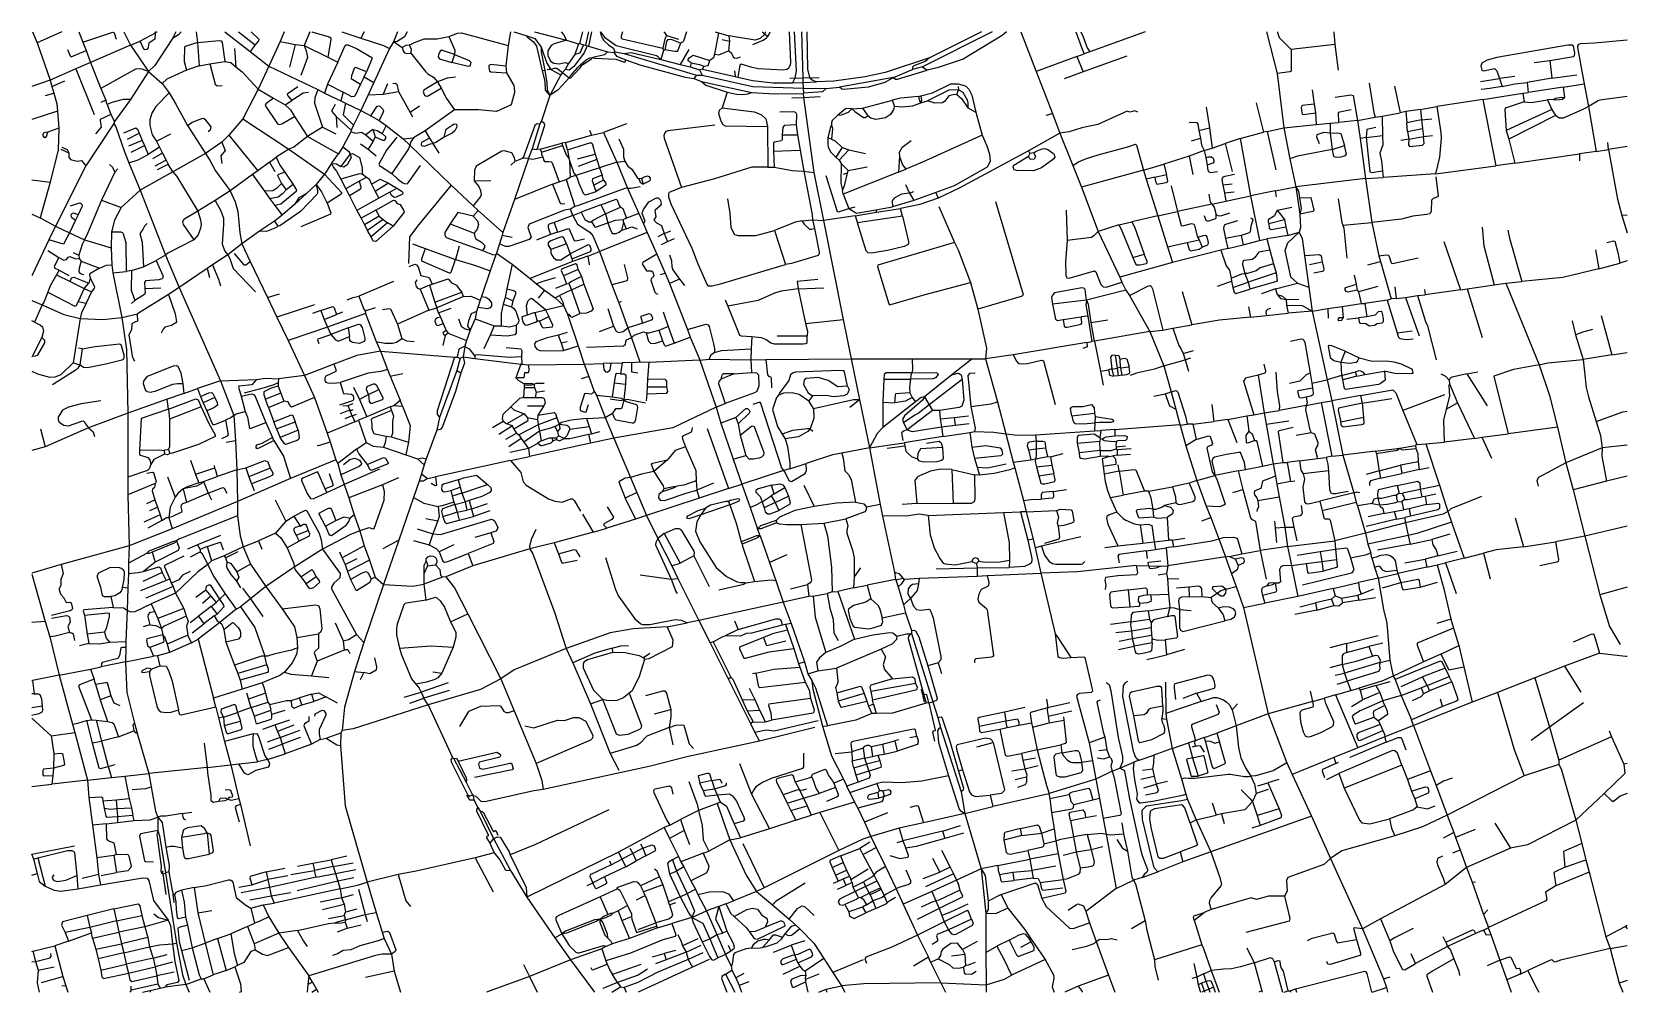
# Model space of a CAD drawing. Header units: inches. Extents: x 13525472 to 13532952, y 3654447 to 3658947.
import ezdxf

# ---------------------------------------------------------------- set-up
doc = ezdxf.new("R2010")
doc.units = ezdxf.units.IN
doc.header["$MEASUREMENT"] = 0

msp = doc.modelspace()

# ---------------------------------------------------------------- linework, layer by layer
for points in [[(13525474.7, 3658947.2), (13525496.2, 3658895.6)], [(13525612.8, 3658947.2), (13525496.2, 3658895.6)], [(13525691.7, 3658947.2), (13525710.1, 3658899.5)], [(13525710.1, 3658899.5), (13525851.4, 3658946), (13525857, 3658942.4), (13525867.2, 3658913.6)], [(13525710.1, 3658899.5), (13525726.1, 3658859.9)], [(13525902.7, 3658947.2), (13525934.6, 3658884.9)], [(13525934.6, 3658884.9), (13525979.4, 3658903.7)], [(13526049.9, 3658941.4), (13526048.8, 3658912.9), (13526021, 3658895), (13526018.3, 3658889), (13526017.5, 3658871.9), (13526010.2, 3658864.7), (13526002.8, 3658863.4), (13525996.3, 3658866.8), (13525979.4, 3658903.7)], [(13526049.9, 3658941.4), (13525979.4, 3658903.7)], [(13526131.3, 3658915.7), (13526048.5, 3658790.3), (13526018.2, 3658761.8)], [(13526048, 3658947.2), (13526049.9, 3658941.4)], [(13526059.7, 3658947.2), (13526049.9, 3658941.4)], [(13526172.7, 3658947.2), (13526160.1, 3658934.2), (13526131.3, 3658915.7)], [(13526146.8, 3658947.2), (13526131.3, 3658915.7)], [(13526248, 3658897.4), (13526193, 3658879.4), (13526188, 3658875.5), (13526185.8, 3658808.1), (13526197, 3658767.3)], [(13526242.5, 3658947.2), (13526248, 3658897.4)], [(13526248, 3658897.4), (13526350.7, 3658907.3), (13526359.2, 3658904.7), (13526363.8, 3658897.6), (13526376.1, 3658808.6)], [(13526248, 3658897.4), (13526255.7, 3658788.6)], [(13526376.5, 3658947.2), (13526495.3, 3658855)], [(13526440.6, 3658947.2), (13526518.8, 3658887.2)], [(13526500.3, 3658947.2), (13526502, 3658945.8)], [(13526503.1, 3658947.2), (13526502, 3658945.8)], [(13526502, 3658945.8), (13526536.8, 3658913.1), (13526535, 3658906.1), (13526518.8, 3658887.2)], [(13526635.4, 3658902.5), (13526583.3, 3658787.3)], [(13526655.6, 3658947.2), (13526635.4, 3658902.5)], [(13526635.4, 3658902.5), (13526706.8, 3658888.9)], [(13526774.6, 3658947.2), (13526748.8, 3658883.4)], [(13526784, 3658947.2), (13526866.6, 3658923.6), (13526873, 3658919.9), (13526874.4, 3658911.6), (13526859.9, 3658829.3)], [(13526924.8, 3658947.2), (13527014.6, 3658918.5)], [(13527030.8, 3658947.2), (13527014.6, 3658918.5)], [(13527014.6, 3658918.5), (13527120.6, 3658882.9), (13527148.7, 3658869.1)], [(13527167.2, 3658901.1), (13527148.7, 3658869.1)], [(13527186.6, 3658947.2), (13527167.2, 3658901.1)], [(13527167.2, 3658901.1), (13527170.2, 3658900.1)], [(13527231.7, 3658947.2), (13527218.8, 3658923.9), (13527184.1, 3658902.7), (13527170.2, 3658900.1)], [(13527170.2, 3658900.1), (13527208, 3658873.9)], [(13527241.7, 3658885), (13527265.3, 3658898.4), (13527310.7, 3658914.1), (13527373.1, 3658914.9), (13527427.7, 3658926.3)], [(13527427.7, 3658926.3), (13527467.8, 3658940.9), (13527487, 3658942.4), (13527704.9, 3658883)], [(13527427.7, 3658926.3), (13527455.8, 3658861), (13527454.4, 3658841.3)], [(13527715.7, 3658947.2), (13527704.9, 3658883)], [(13527732, 3658947.2), (13527788, 3658931.1)], [(13527788, 3658931.1), (13527796, 3658923), (13527823.3, 3658901.1), (13527838.6, 3658880.9), (13527865.3, 3658765.2)], [(13527788, 3658931.1), (13527830.7, 3658916.5), (13527859.4, 3658876.3)], [(13527829.3, 3658947.2), (13527978.1, 3658908)], [(13527978.1, 3658908), (13527920.8, 3658891.8), (13527907.3, 3658883.8), (13527891.8, 3658859.1), (13527891.7, 3658837), (13527904.5, 3658810.9), (13527919.2, 3658800.7), (13527943.7, 3658797.1), (13527972.3, 3658803.8), (13527987.7, 3658799.6)], [(13527954.5, 3658947.2), (13527964.4, 3658935.6), (13527978.1, 3658908)], [(13527978.1, 3658908), (13528035.2, 3658891.1)], [(13528054.1, 3658947.2), (13528039.7, 3658893.1)], [(13528081.5, 3658947.2), (13528081, 3658940.7), (13528067.2, 3658885.1)], [(13528096.6, 3658947.2), (13528082.7, 3658881.1)], [(13528136.7, 3658947.2), (13528141, 3658929.2), (13528154.4, 3658906.8), (13528176.7, 3658885.4), (13528198.9, 3658870.9), (13528206.2, 3658853.6)], [(13528137.8, 3658947.2), (13528156.5, 3658922.7), (13528211.2, 3658883.2), (13528401, 3658836.1), (13528405.4, 3658833.4), (13528420.8, 3658817.5)], [(13528241.1, 3658947.2), (13528235.3, 3658926.8), (13528235.9, 3658920.2), (13528240.4, 3658914.1), (13528430.7, 3658871.6)], [(13528447.4, 3658930.7), (13528440, 3658914.5), (13528430.7, 3658871.6)], [(13528434.7, 3658947.2), (13528438.5, 3658945.2), (13528447.4, 3658930.7)], [(13528512.8, 3658895.2), (13528474.6, 3658910), (13528454.4, 3658912.2), (13528448, 3658902.7), (13528440.2, 3658863.6)], [(13528447.4, 3658930.7), (13528504.7, 3658913.1)], [(13528541.8, 3658947.2), (13528527.3, 3658903.6), (13528523.5, 3658899.2), (13528512.8, 3658895.2)], [(13528692.1, 3658942.6), (13528672.4, 3658842.4)], [(13528675.2, 3658947.2), (13528692.1, 3658942.6)], [(13528692.1, 3658942.6), (13528740.7, 3658929.3)], [(13528708.7, 3658911.6), (13528743.2, 3658904.1)], [(13528743.2, 3658904.1), (13528737.7, 3658858.9)], [(13528908.2, 3658936.1), (13528887.2, 3658915.7), (13528863.4, 3658908.6), (13528740.7, 3658929.3)], [(13528740.7, 3658929.3), (13528743.2, 3658904.1)], [(13529023.3, 3658947.2), (13529028.8, 3658803.6), (13529027.3, 3658792.5), (13529019.1, 3658776.3), (13529012.2, 3658771.6), (13528995.4, 3658767.7), (13528879.8, 3658773.9), (13528849.3, 3658779.9), (13528798.1, 3658796.3), (13528793.3, 3658793), (13528789.4, 3658782.5), (13528781.7, 3658735.6)], [(13528852.7, 3658887.6), (13528901.1, 3658908.8), (13528916.3, 3658918.9), (13528922.2, 3658926.1)], [(13528897.1, 3658947.2), (13528908.2, 3658938.1)], [(13528911.1, 3658947.2), (13528908.2, 3658938.1)], [(13528908.2, 3658938.1), (13528908.2, 3658936.1)], [(13528908.2, 3658936.1), (13528922.2, 3658926.1)], [(13528922.2, 3658926.1), (13528928.1, 3658933.2), (13528934.4, 3658947.2)], [(13529046.2, 3658947.2), (13529055.7, 3658765.5), (13529049.8, 3658730)], [(13529081.3, 3658947.2), (13529086.7, 3658732.6)], [(13529106, 3658947.2), (13529109.2, 3658772.7), (13529118.8, 3658732.9)], [(13529975.5, 3658947.2), (13529648.2, 3658783.1)], [(13530042.3, 3658947.2), (13530021.1, 3658930.2), (13529839.2, 3658820.1), (13529717.7, 3658778.5), (13529669.7, 3658767.6)], [(13529924.2, 3658947.2), (13529681.1, 3658825.3)], [(13530109.7, 3658947.2), (13530181.8, 3658761.8)], [(13530367, 3658947.2), (13530396.2, 3658866.2), (13530407, 3658844.6)], [(13530391.1, 3658947.2), (13530402.1, 3658924.6), (13530420.6, 3658873.1), (13530432.3, 3658853.5)], [(13530692.5, 3658947.2), (13530432.3, 3658853.5)], [(13531261.8, 3658947.2), (13531310.9, 3658752)], [(13531312.5, 3658947.2), (13531312.9, 3658944.7), (13531320.4, 3658921.2), (13531376.3, 3658864.2)], [(13531577.6, 3658947.2), (13531581.5, 3658888.8)], [(13532952, 3658908.3), (13532800, 3658893.9), (13532732.2, 3658891.1), (13532723.9, 3658888.3), (13532719.5, 3658881.5), (13532719.2, 3658874.6), (13532750.9, 3658704.7)], [(13525496.2, 3658895.6), (13525557.1, 3658721.7)], [(13525639.7, 3658865.6), (13525652.1, 3658834.7), (13525656.4, 3658830.9), (13525726.1, 3658859.9)], [(13525726.1, 3658859.9), (13525747.4, 3658803.8)], [(13525934.6, 3658884.9), (13525747.4, 3658803.8)], [(13525934.6, 3658884.9), (13526018.2, 3658761.8)], [(13526422.2, 3658869.6), (13526428.7, 3658784.1)], [(13526518.8, 3658887.2), (13526495.3, 3658855)], [(13526495.3, 3658855), (13526583.3, 3658787.3)], [(13526706.8, 3658888.9), (13526679.2, 3658782.6)], [(13526706.8, 3658888.9), (13526748.8, 3658883.4)], [(13526748.8, 3658883.4), (13526757.4, 3658858.9), (13526764.4, 3658827.6), (13526733.7, 3658743.1)], [(13526748.8, 3658883.4), (13526859.9, 3658829.3)], [(13526859.9, 3658829.3), (13526906, 3658806)], [(13526906, 3658806), (13526941.3, 3658883.5), (13526945.3, 3658887.1), (13526953.1, 3658886.1), (13526994.2, 3658869.6), (13527066.1, 3658827.8), (13527066.1, 3658819.2), (13527040.6, 3658760.9)], [(13527148.7, 3658869.1), (13527076, 3658710.8)], [(13527241.7, 3658885), (13527225.3, 3658883.8), (13527208, 3658873.9)], [(13527208, 3658873.9), (13527212.4, 3658857.9), (13527219.7, 3658849.8), (13527229.8, 3658845.7), (13527248.7, 3658847)], [(13527241.7, 3658885), (13527250.6, 3658867.9), (13527248.7, 3658847)], [(13527248.7, 3658847), (13527317.8, 3658762.1), (13527328.8, 3658751.5), (13527355.9, 3658734.7), (13527374.2, 3658712.9)], [(13527454.4, 3658841.3), (13527392.6, 3658862.2), (13527385.7, 3658857.2), (13527377.9, 3658840.5), (13527376.4, 3658830.1), (13527383.3, 3658820.9), (13527441, 3658804.1)], [(13527454.4, 3658841.3), (13527522.7, 3658813.1), (13527530, 3658804.9), (13527527.4, 3658791.9), (13527523.7, 3658786.6), (13527517.1, 3658785.1), (13527441, 3658804.1)], [(13527454.4, 3658841.3), (13527441, 3658804.1)], [(13527704.9, 3658883), (13527693.9, 3658787.5)], [(13527859.4, 3658876.3), (13527886.4, 3658800.7), (13527905.8, 3658771.4)], [(13527859.4, 3658876.3), (13527860.1, 3658854.2), (13527876.7, 3658765.7)], [(13528075.2, 3658882.1), (13528061.7, 3658848.9), (13528013.5, 3658785.2), (13527992, 3658768.3), (13527972.7, 3658771.6)], [(13528018.2, 3658841.1), (13527987.7, 3658799.6)], [(13528035.2, 3658891.1), (13528018.2, 3658841.1)], [(13528058.7, 3658886.6), (13528041.3, 3658847.3), (13528018.2, 3658841.1)], [(13528035.2, 3658891.1), (13528039.7, 3658893.1)], [(13528039.7, 3658893.1), (13528058.7, 3658886.6)], [(13528048.2, 3658796.1), (13528071.2, 3658816.5), (13528088.2, 3658825.5), (13528101.6, 3658828)], [(13528050.2, 3658792.6), (13528054.9, 3658794.6), (13528096.4, 3658821.1), (13528101.6, 3658828)], [(13528058.7, 3658886.6), (13528067.2, 3658885.1)], [(13528067.2, 3658885.1), (13528075.2, 3658882.1)], [(13528075.2, 3658882.1), (13528082.7, 3658881.1)], [(13528082.7, 3658881.1), (13528171.7, 3658854.6)], [(13528171.7, 3658854.6), (13528157.7, 3658840.4), (13528101.6, 3658828)], [(13528101.6, 3658828), (13528112.1, 3658824.2), (13528209.4, 3658819), (13528250.3, 3658806.2), (13528254.1, 3658807.8), (13528257.2, 3658816.6)], [(13528171.7, 3658854.6), (13528201.2, 3658850.6)], [(13528206.2, 3658853.6), (13528201.2, 3658850.6)], [(13528201.2, 3658850.6), (13528214, 3658833.7), (13528257.2, 3658816.6)], [(13528206.2, 3658853.6), (13528249.2, 3658846.1)], [(13528249.2, 3658846.1), (13528281.9, 3658850.9), (13528420.8, 3658817.5)], [(13528249.2, 3658846.1), (13528587.7, 3658745.1)], [(13528434.2, 3658860.1), (13528420.8, 3658817.5)], [(13528430.7, 3658871.6), (13528434.2, 3658860.1)], [(13528434.2, 3658860.1), (13528440.2, 3658863.6)], [(13528512.8, 3658895.2), (13528501.3, 3658860.6), (13528497, 3658855.5), (13528487.3, 3658854.8), (13528440.2, 3658863.6)], [(13528551.7, 3658865.1), (13528511.5, 3658793.8)], [(13528563.7, 3658801.6), (13528549.7, 3658812), (13528548.7, 3658817.7), (13528554.7, 3658826), (13528573.3, 3658839), (13528650.3, 3658812.7)], [(13528672.4, 3658842.4), (13528667.5, 3658825.8), (13528650.3, 3658812.7)], [(13528672.4, 3658842.4), (13528693.5, 3658839.7), (13528737.7, 3658858.9)], [(13528737.7, 3658858.9), (13528751.3, 3658850.2), (13528760.8, 3658831.2), (13528767.2, 3658825.7), (13528777.1, 3658824), (13528794.7, 3658830.1)], [(13529681.1, 3658825.3), (13529473.1, 3658756.4), (13529380, 3658737.5), (13529231.9, 3658716.3), (13529151.5, 3658713)], [(13529681.1, 3658825.3), (13529660.6, 3658809.3), (13529606.8, 3658788.6), (13529601.8, 3658782), (13529601.2, 3658771.6)], [(13530371.5, 3658831.4), (13530181.8, 3658761.8)], [(13530371.5, 3658831.4), (13530407, 3658844.6)], [(13530371.5, 3658831.4), (13530401.1, 3658759.8)], [(13530605.7, 3658834.1), (13530401.1, 3658759.8)], [(13530432.3, 3658853.5), (13530407, 3658844.6)], [(13531376.3, 3658864.2), (13531377.3, 3658763.6), (13531371.2, 3658760.4), (13531310.9, 3658752)], [(13531581.5, 3658888.8), (13531376.3, 3658864.2)], [(13531581.5, 3658888.8), (13531597.2, 3658768.6)], [(13532590.4, 3658813.6), (13532700.6, 3658831.3), (13532705.6, 3658836.7), (13532707.5, 3658848.9), (13532701.1, 3658880.8), (13532694.2, 3658884.7), (13532674.5, 3658885), (13532342, 3658827.5), (13532296.3, 3658815.3), (13532271.5, 3658800.3), (13532266, 3658786.3), (13532270.2, 3658767.5), (13532279.8, 3658765), (13532330.2, 3658775.4), (13532341, 3658764.6), (13532353.9, 3658729.1)], [(13525677.9, 3658774), (13525557.1, 3658721.7)], [(13525747.4, 3658803.8), (13525677.9, 3658774)], [(13525677.9, 3658774), (13525763.2, 3658559.6)], [(13525747.4, 3658803.8), (13525795.4, 3658682.7)], [(13526018.2, 3658761.8), (13525989.7, 3658772.5), (13525961.3, 3658774), (13525795.4, 3658682.7)], [(13526018.2, 3658761.8), (13525934.5, 3658630.1)], [(13526018.2, 3658761.8), (13526083, 3658704.9)], [(13526197, 3658767.3), (13526104.8, 3658725.7), (13526083, 3658704.9)], [(13526255.7, 3658788.6), (13526197, 3658767.3)], [(13526255.7, 3658788.6), (13526306.4, 3658798)], [(13526306.4, 3658798), (13526376.1, 3658808.6)], [(13526306.4, 3658798), (13526331, 3658702.1), (13526340.1, 3658694.8), (13526364.7, 3658695.6)], [(13526376.1, 3658808.6), (13526405.1, 3658804), (13526428.7, 3658784.1)], [(13526428.7, 3658784.1), (13526458.2, 3658759.5), (13526533.5, 3658679.3)], [(13526583.3, 3658787.3), (13526533.5, 3658679.3)], [(13526583.3, 3658787.3), (13526812.4, 3658677.1)], [(13526906, 3658806), (13526858.5, 3658702.3)], [(13527040.6, 3658760.9), (13526990.7, 3658779.9), (13526986.5, 3658779.6), (13526983.3, 3658775.7), (13526970.2, 3658740.9), (13526968.5, 3658729), (13527013.4, 3658702.5)], [(13527030.6, 3658737.5), (13527040.6, 3658760.9)], [(13527697.4, 3658754.8), (13527731.4, 3658696.2), (13527734.1, 3658686.8), (13527735.7, 3658662.7), (13527720.9, 3658611), (13527716.9, 3658604.4), (13527650.1, 3658573.5), (13527566.6, 3658581.6), (13527453.2, 3658581.7)], [(13527693.9, 3658787.5), (13527623.7, 3658794.1), (13527615.1, 3658789.4), (13527614.1, 3658780), (13527617.2, 3658765.3), (13527623.7, 3658760.2), (13527697.4, 3658754.8)], [(13527693.9, 3658787.5), (13527697.4, 3658754.8)], [(13527876.7, 3658765.7), (13527865.3, 3658765.2)], [(13527865.3, 3658765.2), (13527877, 3658716), (13527879.5, 3658673.7), (13527900.4, 3658649.1)], [(13527876.7, 3658765.7), (13527886.8, 3658708.5), (13527888, 3658676), (13527900.4, 3658649.1)], [(13527905.8, 3658771.4), (13527897.2, 3658771.6), (13527887.7, 3658769.6)], [(13527951.7, 3658746.1), (13527900.4, 3658649.1)], [(13527905.8, 3658771.4), (13527920.7, 3658776.7), (13527933.5, 3658777.5), (13527960.7, 3658757.6)], [(13527905.8, 3658771.4), (13527951.7, 3658746.1)], [(13527960.7, 3658757.6), (13527951.7, 3658746.1)], [(13527972.7, 3658771.6), (13527960.7, 3658757.6)], [(13527960.7, 3658757.6), (13527991.2, 3658731.6)], [(13527987.7, 3658799.6), (13527972.7, 3658771.6)], [(13528048.2, 3658796.1), (13528030.5, 3658780.4), (13527996.4, 3658741.1), (13527991.2, 3658731.6)], [(13528050.2, 3658792.6), (13528037.5, 3658774.1), (13527997.1, 3658730.7), (13527994.6, 3658729.7), (13527991.2, 3658731.6)], [(13528048.2, 3658796.1), (13528050.2, 3658792.6)], [(13528257.2, 3658816.6), (13528323.3, 3658793.3), (13528535.6, 3658734.6), (13528576.2, 3658729.6)], [(13528420.8, 3658817.5), (13528511.5, 3658793.8)], [(13528511.5, 3658793.8), (13528558.7, 3658783.1)], [(13528563.7, 3658801.6), (13528558.7, 3658783.1)], [(13528558.7, 3658783.1), (13528602.2, 3658769.1)], [(13528563.7, 3658801.6), (13528602, 3658794.3), (13528622.2, 3658786.1)], [(13528616.2, 3658772.6), (13528602.2, 3658769.1)], [(13528602.2, 3658769.1), (13528615.2, 3658744.1)], [(13528622.2, 3658786.1), (13528616.2, 3658772.6)], [(13528616.2, 3658772.6), (13528769.2, 3658738.1)], [(13528622.2, 3658786.1), (13528643.5, 3658789.9), (13528650.3, 3658812.7)], [(13528766.2, 3658764.6), (13528769.2, 3658738.1)], [(13529512.4, 3658733.3), (13529601.2, 3658771.6)], [(13529512.4, 3658733.3), (13529521.3, 3658726.4), (13529530.4, 3658726.4), (13529669.7, 3658767.6)], [(13529648.2, 3658783.1), (13529601.2, 3658771.6)], [(13529648.2, 3658783.1), (13529669.7, 3658767.6)], [(13530181.8, 3658761.8), (13530257.2, 3658564.8)], [(13530401.1, 3658759.8), (13530312.7, 3658727.1)], [(13531310.9, 3658752), (13531342.8, 3658497.9)], [(13532515.7, 3658804.1), (13532590.4, 3658813.6)], [(13532590.4, 3658813.6), (13532599.8, 3658731.2)], [(13525557.1, 3658721.7), (13525472, 3658691.8)], [(13525557.1, 3658721.7), (13525565.8, 3658691.7)], [(13525565.8, 3658691.7), (13525625.7, 3658717.6)], [(13525565.8, 3658691.7), (13525574.8, 3658660.5)], [(13525795.4, 3658682.7), (13525818.2, 3658627.6)], [(13526083, 3658704.9), (13526115.6, 3658661)], [(13526533.5, 3658679.3), (13526460.4, 3658540.5)], [(13526533.5, 3658679.3), (13526604.9, 3658636.9)], [(13526719.7, 3658690.1), (13526669.5, 3658655.8), (13526671.4, 3658647.4), (13526690.9, 3658625.5)], [(13526812.4, 3658677.1), (13526799, 3658639), (13526796.9, 3658613.1), (13526834.7, 3658500.5)], [(13526812.4, 3658677.1), (13526844.3, 3658660.9)], [(13526858.5, 3658702.3), (13526844.3, 3658660.9)], [(13526858.5, 3658702.3), (13526931.7, 3658665.2)], [(13527013.4, 3658702.5), (13526987.3, 3658649.1), (13526982.5, 3658643.8), (13526971.7, 3658643.3), (13526931.7, 3658665.2)], [(13527030.6, 3658737.5), (13527013.4, 3658702.5)], [(13527030.6, 3658737.5), (13527076, 3658710.8)], [(13527076, 3658710.8), (13527048.6, 3658652.9)], [(13527138.7, 3658703.6), (13527119.3, 3658655.2)], [(13527163.7, 3658706.1), (13527175.5, 3658707.2), (13527182.6, 3658702.1), (13527191.4, 3658668.1)], [(13527374.2, 3658712.9), (13527310.2, 3658674.6), (13527307.4, 3658667.1), (13527313.7, 3658650.7), (13527318.2, 3658647.7), (13527326.9, 3658646.6), (13527391.2, 3658683)], [(13527457.7, 3658734.6), (13527419.3, 3658730.2), (13527374.2, 3658712.9)], [(13527374.2, 3658712.9), (13527391.2, 3658683)], [(13527391.2, 3658683), (13527416.1, 3658635.1), (13527453.2, 3658581.7)], [(13527991.2, 3658731.6), (13527939.9, 3658676.5), (13527900.4, 3658649.1)], [(13528587.7, 3658745.1), (13528576.2, 3658729.6)], [(13528576.2, 3658729.6), (13528611.7, 3658715.2)], [(13528587.7, 3658745.1), (13528615.2, 3658744.1)], [(13528611.7, 3658715.2), (13528848.2, 3658663.9)], [(13528611.7, 3658715.2), (13528631.8, 3658698.3), (13528731.6, 3658665.2)], [(13528615.2, 3658744.1), (13528852.7, 3658691.7), (13529088.2, 3658684.1)], [(13528769.2, 3658738.1), (13528781.7, 3658735.6)], [(13528781.7, 3658735.6), (13528850.5, 3658719.3), (13528948.3, 3658708.4), (13529038.6, 3658708.1)], [(13529049.8, 3658730), (13529026.7, 3658728.6)], [(13529049.8, 3658730), (13529038.6, 3658708.1)], [(13529038.6, 3658708.1), (13529087.7, 3658709.6)], [(13529049.8, 3658730), (13529086.7, 3658732.6)], [(13529086.7, 3658732.6), (13529118.8, 3658732.9)], [(13529086.7, 3658732.6), (13529087.7, 3658709.6)], [(13529087.7, 3658709.6), (13529151.5, 3658713)], [(13529087.7, 3658709.6), (13529088.2, 3658684.1)], [(13529088.2, 3658684.1), (13529088.7, 3658683.1)], [(13529088.7, 3658683.1), (13529089.7, 3658660.1)], [(13529088.7, 3658683.1), (13529196.7, 3658681.6)], [(13529196.7, 3658681.6), (13529178.5, 3658667.1), (13529089.7, 3658660.1)], [(13529118.8, 3658732.9), (13529163.7, 3658732.1)], [(13529118.8, 3658732.9), (13529130.3, 3658723.4), (13529151.5, 3658713)], [(13529196.7, 3658681.6), (13529259.7, 3658687.6)], [(13529512.4, 3658733.3), (13529471.2, 3658710.4), (13529392.6, 3658688.7), (13529279.9, 3658677.1), (13529269.6, 3658679), (13529259.7, 3658687.6)], [(13529512.4, 3658733.3), (13529259.7, 3658687.6)], [(13529640.7, 3658647.1), (13529695.1, 3658662.2), (13529781.7, 3658703.9), (13529815.6, 3658703.4), (13529844, 3658696.1), (13529850.6, 3658693), (13529864.7, 3658679.4), (13529878.9, 3658651.5), (13529899, 3658571.8)], [(13529816.4, 3658676), (13529771.2, 3658674.4), (13529671.3, 3658624)], [(13529809.8, 3658653.7), (13529816.4, 3658676)], [(13529814.7, 3658691.1), (13529816.4, 3658676)], [(13529816.4, 3658676), (13529836.8, 3658665.3), (13529857.7, 3658628.2), (13529861.1, 3658615.2), (13529860.2, 3658592.2)], [(13531475.7, 3658675.6), (13531485.4, 3658609.4)], [(13531742.7, 3658707.6), (13531764.8, 3658568.9), (13531770.6, 3658547.9)], [(13531860.7, 3658692.6), (13531888, 3658568.7)], [(13532264.7, 3658715.6), (13532353.9, 3658729.1)], [(13532366.1, 3658692), (13532308.6, 3658681.4), (13532267.7, 3658677.1)], [(13532425.7, 3658738.1), (13532353.9, 3658729.1)], [(13532353.9, 3658729.1), (13532366.1, 3658692)], [(13532366.1, 3658692), (13532425.3, 3658704.4), (13532483.6, 3658710.3)], [(13532599.8, 3658731.2), (13532483.6, 3658710.3)], [(13532483.6, 3658710.3), (13532488.7, 3658663.3)], [(13532651.8, 3658688), (13532488.7, 3658663.3)], [(13532599.8, 3658731.2), (13532716.7, 3658745.6)], [(13532651.8, 3658688), (13532750.9, 3658704.7)], [(13532651.8, 3658688), (13532658, 3658639.3)], [(13532750.9, 3658704.7), (13532770.8, 3658598.1)], [(13525535.7, 3658648.6), (13525574.8, 3658660.5)], [(13525574.8, 3658660.5), (13525589.4, 3658609.5), (13525592, 3658576.2)], [(13525818.2, 3658627.6), (13525795.7, 3658616.6)], [(13525825, 3658606.4), (13525818.2, 3658627.6)], [(13525934.5, 3658630.1), (13525900.7, 3658630.9), (13525847.1, 3658616.8), (13525825, 3658606.4)], [(13525825, 3658606.4), (13525842.7, 3658559.6)], [(13525934.5, 3658630.1), (13525859.7, 3658527.1)], [(13526115.6, 3658661), (13526053, 3658597.7), (13526034.3, 3658566.1), (13526025.7, 3658535.6), (13526025, 3658508.3), (13526036.2, 3658464.2), (13526056.7, 3658435)], [(13526115.6, 3658661), (13526146.9, 3658609), (13526201, 3658508.9)], [(13526604.9, 3658636.9), (13526568.6, 3658610.2), (13526565.2, 3658602.2), (13526623.6, 3658516.7), (13526631.2, 3658513.8), (13526643.6, 3658515.7), (13526703.4, 3658551.6)], [(13526604.9, 3658636.9), (13526659.1, 3658605.7)], [(13526659.1, 3658605.7), (13526690.9, 3658625.5)], [(13526659.1, 3658605.7), (13526684.6, 3658582.5), (13526703.4, 3658551.6)], [(13526769.7, 3658663.6), (13526744.7, 3658660.9), (13526690.9, 3658625.5)], [(13526844.3, 3658660.9), (13526919.9, 3658623.9)], [(13526894.7, 3658606.6), (13526876.8, 3658576), (13526899.3, 3658550.4)], [(13526931.7, 3658665.2), (13526919.9, 3658623.9)], [(13526919.9, 3658623.9), (13526942.6, 3658613.6)], [(13526942.6, 3658613.6), (13526930.9, 3658557.9), (13526980.2, 3658509.6)], [(13526942.6, 3658613.6), (13527014.4, 3658578.7)], [(13527048.6, 3658652.9), (13527014.4, 3658578.7)], [(13527048.6, 3658652.9), (13527119.3, 3658655.2)], [(13527061.7, 3658553.3), (13527090.7, 3658598.5), (13527096.6, 3658601.4), (13527103.2, 3658600), (13527117.7, 3658585.3), (13527120.4, 3658577.2), (13527118.3, 3658568.1), (13527099.6, 3658531.9)], [(13527119.3, 3658655.2), (13527191.4, 3658668.1)], [(13527191.4, 3658668.1), (13527245.5, 3658569.7)], [(13527290.2, 3658599.6), (13527245.5, 3658569.7)], [(13527900.4, 3658649.1), (13527861.2, 3658530.6)], [(13528731.6, 3658665.2), (13528708.1, 3658592.1)], [(13528731.6, 3658665.2), (13528776.3, 3658656), (13528805.2, 3658653.6), (13528829, 3658657), (13528848.2, 3658663.9)], [(13528848.2, 3658663.9), (13528954.9, 3658657.2), (13529089.2, 3658659.1)], [(13529035.7, 3658638.1), (13529090.2, 3658640.1)], [(13529089.7, 3658660.1), (13529089.2, 3658659.1)], [(13529089.2, 3658659.1), (13529090.2, 3658640.1)], [(13529090.2, 3658640.1), (13529167.7, 3658645.1)], [(13529090.2, 3658640.1), (13529139, 3658287.6)], [(13529366.6, 3658589.3), (13529507.8, 3658626.7)], [(13529517.6, 3658599.7), (13529512.9, 3658584.2), (13529497.9, 3658559.8), (13529474, 3658544), (13529429.7, 3658536.8), (13529406.3, 3658543.3), (13529392.5, 3658554.7)], [(13529629.7, 3658645.1), (13529544.4, 3658637.4), (13529507.8, 3658626.7)], [(13529517.6, 3658599.7), (13529507.8, 3658626.7)], [(13529517.6, 3658599.7), (13529551.2, 3658595.6), (13529603.1, 3658600.9), (13529640.1, 3658614.1)], [(13529629.7, 3658645.1), (13529640.7, 3658647.1)], [(13529629.7, 3658645.1), (13529633.5, 3658623.8), (13529640.1, 3658614.1)], [(13529640.7, 3658647.1), (13529643, 3658625.7), (13529640.1, 3658614.1)], [(13529640.1, 3658614.1), (13529671.3, 3658624)], [(13529809.8, 3658653.7), (13529792.7, 3658653.1), (13529770.9, 3658647.1), (13529752.3, 3658622.2), (13529742, 3658614.8), (13529706.3, 3658612.9), (13529671.3, 3658624)], [(13529809.8, 3658653.7), (13529830.3, 3658634.8), (13529860.2, 3658592.2)], [(13531212.2, 3658615.6), (13531247.7, 3658478.1)], [(13531485.4, 3658609.4), (13531428.6, 3658601.6), (13531424.2, 3658593.6), (13531426.3, 3658568.3), (13531429, 3658562.5), (13531434.4, 3658560.6), (13531491.1, 3658568)], [(13531485.4, 3658609.4), (13531491.1, 3658568)], [(13531582.7, 3658641.6), (13531657.3, 3658652), (13531667.2, 3658649.1), (13531687.7, 3658532)], [(13531983, 3658583.1), (13532060, 3658597.4)], [(13532060, 3658597.4), (13532078.5, 3658475.2), (13532079.6, 3658449.9), (13532073, 3658360.4), (13532053.2, 3658281.6)], [(13532276.2, 3658630.9), (13532060, 3658597.4)], [(13532276.2, 3658630.9), (13532463.4, 3658659.9)], [(13532276.2, 3658630.9), (13532336.7, 3658319.2)], [(13532469.9, 3658619), (13532380.8, 3658589.9), (13532379.2, 3658581.6), (13532385.7, 3658484.6)], [(13532463.4, 3658659.9), (13532488.7, 3658663.3)], [(13532463.4, 3658659.9), (13532469.9, 3658619)], [(13532469.9, 3658619), (13532504.1, 3658616.8), (13532579.3, 3658628.9)], [(13532607.7, 3658631.1), (13532579.3, 3658628.9)], [(13532579.3, 3658628.9), (13532599.6, 3658583.8)], [(13532607.7, 3658631.1), (13532615.8, 3658636.5), (13532642.7, 3658641.1), (13532658, 3658639.3)], [(13532607.7, 3658631.1), (13532617.8, 3658629.3), (13532649, 3658632.4), (13532658, 3658639.3)], [(13532770.8, 3658598.1), (13532744.1, 3658583.3), (13532652.6, 3658543.2), (13532633.7, 3658543.3), (13532616, 3658555.5)], [(13532952, 3658644.9), (13532824.7, 3658627), (13532815.7, 3658623.9), (13532770.8, 3658598.1)], [(13532770.8, 3658598.1), (13532807.7, 3658387.4)], [(13525592, 3658576.2), (13525472, 3658537.5)], [(13525592, 3658576.2), (13525597.9, 3658496.4)], [(13525842.7, 3658559.6), (13525792.8, 3658536.6), (13525791.5, 3658530.7), (13525796.6, 3658500.1), (13525770.7, 3658469.6)], [(13525842.7, 3658559.6), (13525859.7, 3658527.1)], [(13525859.7, 3658527.1), (13525856.7, 3658517.6)], [(13526201, 3658508.9), (13526223.8, 3658523.8), (13526268.3, 3658542.1), (13526276.7, 3658542.7), (13526283.6, 3658538.1), (13526310.8, 3658502.1), (13526308.6, 3658487.1), (13526298.7, 3658479.6)], [(13526460.4, 3658540.5), (13526396.1, 3658463.8)], [(13526460.4, 3658540.5), (13526676.3, 3658397.7)], [(13526703.4, 3658551.6), (13526763.8, 3658456.7)], [(13526899.3, 3658550.4), (13526969.2, 3658486.6)], [(13526899.3, 3658550.4), (13526901.7, 3658498.6)], [(13527014.4, 3658578.7), (13526980.2, 3658509.6)], [(13527014.4, 3658578.7), (13527061.7, 3658553.3)], [(13527061.7, 3658553.3), (13527099.6, 3658531.9)], [(13527099.6, 3658531.9), (13527133.8, 3658507.9)], [(13527245.5, 3658569.7), (13527257.2, 3658549.6)], [(13527453.2, 3658581.7), (13527315.3, 3658483.9)], [(13527861.2, 3658530.6), (13527873.8, 3658519.1), (13527876.2, 3658509.4), (13527840.2, 3658395.6)], [(13527861.2, 3658530.6), (13527853.7, 3658516.1)], [(13528708.1, 3658592.1), (13528694.7, 3658579.4), (13528692.3, 3658564.6), (13528702.5, 3658529.8), (13528712.6, 3658513.9), (13528722.8, 3658507.5), (13528921.1, 3658503.6)], [(13528708.1, 3658592.1), (13528858.1, 3658572.4), (13528878.5, 3658564.8), (13528893.1, 3658558.2), (13528913.3, 3658539.2), (13528921.1, 3658503.6)], [(13528978.7, 3658572.6), (13529042.1, 3658574.6), (13529052.7, 3658570.4), (13529056.8, 3658561.3), (13529055.1, 3658511)], [(13529248.8, 3658554.9), (13529224.6, 3658532), (13529220.7, 3658520.9), (13529220.9, 3658512.4)], [(13529316.6, 3658587.3), (13529303.5, 3658589), (13529287.8, 3658586.7), (13529248.8, 3658554.9)], [(13529316.6, 3658587.3), (13529300.1, 3658570.3), (13529267.5, 3658556.5), (13529248.8, 3658554.9)], [(13529316.6, 3658587.3), (13529366.6, 3658589.3)], [(13529316.6, 3658587.3), (13529330.8, 3658574.5), (13529372.2, 3658546.8), (13529378.9, 3658546.3), (13529392.5, 3658554.7)], [(13529366.6, 3658589.3), (13529392.5, 3658554.7)], [(13529860.2, 3658592.2), (13529899, 3658571.8)], [(13529899, 3658571.8), (13529927.9, 3658463.1)], [(13530227.7, 3658556.6), (13530257.2, 3658564.8)], [(13530257.2, 3658564.8), (13530292.8, 3658472.2)], [(13530657.7, 3658571.1), (13530643.1, 3658577.7), (13530622, 3658570.6), (13530608.3, 3658575.6), (13530470.6, 3658512.7), (13530395.8, 3658497.8), (13530336.1, 3658478.8), (13530292.8, 3658472.2)], [(13530898.7, 3658523.6), (13530935.1, 3658523), (13530939.1, 3658515.1), (13530944.3, 3658485.4)], [(13530978.7, 3658594.6), (13530993.6, 3658498)], [(13531491.1, 3658568), (13531494.5, 3658513.4)], [(13531559.7, 3658520.3), (13531598.8, 3658523.1)], [(13531657.7, 3658582.6), (13531597.7, 3658569.2), (13531598.8, 3658523.1)], [(13531687.7, 3658532), (13531598.8, 3658523.1)], [(13531687.7, 3658532), (13531770.6, 3658547.9)], [(13531687.7, 3658532), (13531700.3, 3658447.2)], [(13531770.6, 3658547.9), (13531803.3, 3658553.1)], [(13531803.3, 3658553.1), (13531888, 3658568.7)], [(13531803.3, 3658553.1), (13531805.7, 3658462.3)], [(13531915.1, 3658574.2), (13531888, 3658568.7)], [(13531983, 3658583.1), (13531915.1, 3658574.2)], [(13531915.1, 3658574.2), (13531919.4, 3658521.4)], [(13531987.9, 3658534.8), (13531919.4, 3658521.4)], [(13531983, 3658583.1), (13531987.9, 3658534.8)], [(13531987.9, 3658534.8), (13532036.7, 3658540.6)], [(13531987.9, 3658534.8), (13531993.5, 3658494.1)], [(13532599.6, 3658583.8), (13532385.7, 3658484.6)], [(13532616, 3658555.5), (13532397.3, 3658444.5)], [(13532599.6, 3658583.8), (13532616, 3658555.5)], [(13525546.1, 3658476.9), (13525532.3, 3658476.3), (13525526, 3658472.8), (13525522.4, 3658463.6), (13525527.2, 3658453.4), (13525532.9, 3658452.2), (13525540, 3658457.5), (13525546.1, 3658476.9)], [(13525597.9, 3658496.4), (13525546.1, 3658476.9)], [(13525597.9, 3658496.4), (13525594.5, 3658394.2), (13525557.2, 3658242.7)], [(13525856.7, 3658517.6), (13525724.8, 3658319.7)], [(13525856.7, 3658517.6), (13525865, 3658502.8), (13525904.2, 3658390.1), (13525926.9, 3658333.9)], [(13525903.7, 3658474.6), (13525959.1, 3658497), (13525966.9, 3658491.3), (13525974.2, 3658472.5)], [(13525919.7, 3658444.6), (13525974.2, 3658472.5)], [(13525974.2, 3658472.5), (13525989.1, 3658438.4)], [(13526056.7, 3658435), (13526123.7, 3658469.1)], [(13526201, 3658508.9), (13526285.4, 3658376.8)], [(13526362.2, 3658430.2), (13526396.1, 3658463.8)], [(13526396.1, 3658463.8), (13526531.4, 3658296.1)], [(13526763.8, 3658456.7), (13526699.6, 3658407.4), (13526676.3, 3658397.7)], [(13526834.7, 3658500.5), (13526763.8, 3658456.7)], [(13526763.8, 3658456.7), (13526909.1, 3658376.3)], [(13526834.7, 3658500.5), (13526897.7, 3658469.1)], [(13526967.2, 3658478.6), (13526929.9, 3658408)], [(13526969.2, 3658486.6), (13526967.2, 3658478.6)], [(13526967.2, 3658478.6), (13526991.2, 3658472.9), (13527017.7, 3658477.7), (13527038.3, 3658465)], [(13526980.2, 3658509.6), (13526969.2, 3658486.6)], [(13527071.3, 3658489.4), (13527038.3, 3658465)], [(13527038.3, 3658465), (13527072.8, 3658435.5)], [(13527071.3, 3658489.4), (13527091.6, 3658485.9), (13527113.9, 3658470.9)], [(13527071.3, 3658489.4), (13527082.3, 3658455.3)], [(13527082.3, 3658455.3), (13527072.8, 3658435.5)], [(13527082.3, 3658455.3), (13527115.6, 3658440.5), (13527125.9, 3658439.5), (13527131.5, 3658447.2), (13527131.1, 3658456.1), (13527113.9, 3658470.9)], [(13527183.7, 3658453.6), (13527134.7, 3658392.6), (13527098.3, 3658327.3), (13527102, 3658320.7), (13527160.4, 3658283.5)], [(13527133.8, 3658507.9), (13527113.9, 3658470.9)], [(13527133.8, 3658507.9), (13527213.6, 3658446)], [(13527213.6, 3658446), (13527261.4, 3658451.3)], [(13527261.4, 3658451.3), (13527248.8, 3658432.5), (13527244.8, 3658416.5)], [(13527315.3, 3658483.9), (13527261.4, 3658451.3)], [(13527335.7, 3658449.9), (13527299.3, 3658428.6), (13527296.6, 3658423.1), (13527297.6, 3658416.2), (13527303.2, 3658412.6), (13527312.7, 3658411.9), (13527340.8, 3658422.9), (13527351.6, 3658424.6)], [(13527315.3, 3658483.9), (13527335.7, 3658449.9)], [(13527335.7, 3658449.9), (13527351.6, 3658424.6)], [(13527405.6, 3658454), (13527365.6, 3658429.4), (13527351.6, 3658424.6)], [(13527405.6, 3658454), (13527414, 3658491.8), (13527452.5, 3658515.8), (13527462.3, 3658514.8), (13527463.9, 3658502.8), (13527455.5, 3658483.1), (13527442.6, 3658472.3), (13527405.6, 3658454)], [(13527853.7, 3658516.1), (13527838.8, 3658515.4), (13527830.8, 3658508.7), (13527775.2, 3658357.1)], [(13527853.7, 3658516.1), (13527818.2, 3658398.6)], [(13527974.2, 3658429.6), (13528096.3, 3658463.5)], [(13528087.2, 3658486.6), (13528096.3, 3658463.5)], [(13528096.3, 3658463.5), (13528152.9, 3658475.1)], [(13528260.2, 3658516.6), (13528152.9, 3658475.1)], [(13528152.9, 3658475.1), (13528215, 3658336.8)], [(13528674.7, 3658510.6), (13528453.3, 3658483.4), (13528444.7, 3658480.1), (13528439.7, 3658475), (13528434.8, 3658462.1), (13528436.3, 3658448.7), (13528517.3, 3658218.8)], [(13528921.1, 3658503.6), (13528923.2, 3658313.8)], [(13528990.4, 3658464.4), (13528990.3, 3658442.8), (13528987.7, 3658437.1), (13528954.2, 3658430.6), (13528949.7, 3658427.6), (13528950.2, 3658387.8)], [(13529055.1, 3658511), (13528999.1, 3658509.1), (13528993.1, 3658498.6), (13528990.4, 3658464.4)], [(13528990.4, 3658464.4), (13529062.2, 3658465.2)], [(13529055.1, 3658511), (13529062.2, 3658465.2)], [(13529062.2, 3658465.2), (13529075.1, 3658392.4)], [(13529204.1, 3658450.8), (13529203.7, 3658418.7), (13529206.3, 3658408.7), (13529216.7, 3658385.4), (13529241.2, 3658359.9)], [(13529220.9, 3658512.4), (13529214.8, 3658496.9), (13529204.1, 3658450.8)], [(13529222, 3658444.3), (13529204.1, 3658450.8)], [(13529220.9, 3658512.4), (13529225.7, 3658493.4), (13529222, 3658444.3)], [(13529927.9, 3658463.1), (13529648.5, 3658336.4), (13529569.3, 3658303.7)], [(13529927.9, 3658463.1), (13529949.9, 3658414), (13529962.3, 3658375), (13529965.4, 3658339.2), (13529951.5, 3658312.8), (13529796.7, 3658226.6), (13529710.7, 3658194.3)], [(13530292.8, 3658472.2), (13530145.2, 3658389.6)], [(13530292.8, 3658472.2), (13530352.7, 3658320.6)], [(13530909.7, 3658436.1), (13530952.3, 3658449.5)], [(13530944.3, 3658485.4), (13530993.6, 3658498)], [(13530944.3, 3658485.4), (13530952.3, 3658449.5)], [(13530952.3, 3658449.5), (13530956.2, 3658415.7), (13530969.6, 3658390.8)], [(13530993.6, 3658498), (13531006.1, 3658402.3)], [(13531137.7, 3658448.1), (13531067.2, 3658424.5)], [(13531137.7, 3658448.1), (13531247.7, 3658478.1)], [(13531137.7, 3658448.1), (13531185.8, 3658179.1)], [(13531263.7, 3658480.6), (13531247.7, 3658478.1)], [(13531263.7, 3658480.6), (13531342.8, 3658497.9)], [(13531263.7, 3658480.6), (13531304.7, 3658300.6)], [(13531342.8, 3658497.9), (13531494.5, 3658513.4)], [(13531342.8, 3658497.9), (13531370.2, 3658352.9)], [(13531494.5, 3658513.4), (13531559.7, 3658520.3)], [(13531559.5, 3658472.4), (13531530.3, 3658476.1), (13531498, 3658464.3), (13531496.3, 3658455.6), (13531508.7, 3658423.6)], [(13531559.7, 3658520.3), (13531559.5, 3658472.4)], [(13531559.5, 3658472.4), (13531594, 3658473.6), (13531610.5, 3658471.3), (13531627.3, 3658414.6)], [(13531559.5, 3658472.4), (13531569, 3658396.6)], [(13531728, 3658452.3), (13531700.3, 3658447.2)], [(13531700.3, 3658447.2), (13531726.1, 3658259.6)], [(13531773.7, 3658498.6), (13531731, 3658489.3), (13531728, 3658452.3)], [(13531728, 3658452.3), (13531805.7, 3658462.3)], [(13531728, 3658452.3), (13531746.4, 3658291.7), (13531754.3, 3658288.6), (13531805.7, 3658295.7)], [(13531805.7, 3658462.3), (13531807.4, 3658417.7), (13531791.9, 3658378.6), (13531800.5, 3658341.1), (13531805.7, 3658295.7)], [(13531922.9, 3658480), (13531919.4, 3658521.4)], [(13531922.9, 3658480), (13531993.5, 3658494.1)], [(13531922.9, 3658480), (13531928.8, 3658445.1)], [(13531928.8, 3658445.1), (13531927.1, 3658418), (13531932, 3658410.3), (13531993.2, 3658416.6), (13532000.2, 3658424.4), (13531997.6, 3658457.6)], [(13531928.8, 3658445.1), (13531997.6, 3658457.6)], [(13531993.5, 3658494.1), (13531997.6, 3658457.6)], [(13531997.6, 3658457.6), (13532039.7, 3658461.6)], [(13532385.7, 3658484.6), (13532397.3, 3658444.5)], [(13525607.7, 3658397.6), (13525645.3, 3658380.4)], [(13525612.7, 3658407.6), (13525637.3, 3658396.6), (13525645.3, 3658380.4)], [(13525645.3, 3658380.4), (13525645.2, 3658360.2), (13525653.1, 3658350), (13525684.2, 3658342), (13525704.5, 3658344.9)], [(13525989.1, 3658438.4), (13525924.7, 3658412.1)], [(13525926.9, 3658333.9), (13525969.6, 3658348.3), (13526017.5, 3658373.1)], [(13525937.7, 3658383.6), (13525999.6, 3658414.7)], [(13525989.1, 3658438.4), (13525999.6, 3658414.7)], [(13525999.6, 3658414.7), (13526017.5, 3658373.1)], [(13526071, 3658407.8), (13526017.5, 3658373.1)], [(13526084.6, 3658379.6), (13526037.7, 3658353.1)], [(13526056.7, 3658435), (13526071, 3658407.8)], [(13526071, 3658407.8), (13526084.6, 3658379.6)], [(13526084.6, 3658379.6), (13526101.3, 3658345.9)], [(13526285.4, 3658376.8), (13526132.6, 3658291.8)], [(13526362.2, 3658430.2), (13526285.4, 3658376.8)], [(13526285.4, 3658376.8), (13526307.6, 3658343.1), (13526333, 3658296), (13526401.4, 3658203.1)], [(13526362.2, 3658430.2), (13526378, 3658391.2), (13526358, 3658367.1), (13526362.7, 3658330.6)], [(13526676.3, 3658397.7), (13526616.7, 3658360.6)], [(13526676.3, 3658397.7), (13526843.3, 3658279.8)], [(13526877.5, 3658331), (13526909.1, 3658376.3)], [(13526929.9, 3658408), (13526909.1, 3658376.3)], [(13526964.5, 3658375.2), (13526968.5, 3658358.3), (13526949.9, 3658324.8), (13526935.2, 3658313.7), (13526920.9, 3658316.4)], [(13526964.5, 3658375.2), (13526920.9, 3658316.4)], [(13526929.9, 3658408), (13526957.2, 3658388.1), (13526964.5, 3658375.2)], [(13526964.5, 3658375.2), (13526975.2, 3658376.9), (13527008.6, 3658358.3), (13527020.3, 3658311), (13527020.9, 3658282.1)], [(13527012.2, 3658422.6), (13527048.8, 3658398.1)], [(13527072.8, 3658435.5), (13527048.8, 3658398.1)], [(13527048.8, 3658398.1), (13527086.2, 3658366.6)], [(13527244.8, 3658416.5), (13527238.7, 3658398.6), (13527160.4, 3658283.5)], [(13527213.6, 3658446), (13527244.8, 3658416.5)], [(13527244.8, 3658416.5), (13527437.5, 3658229.2)], [(13527351.6, 3658424.6), (13527379.7, 3658379.6)], [(13527738, 3658341.6), (13527735, 3658356.4), (13527722.7, 3658380), (13527686.1, 3658389.5), (13527676.2, 3658388.8), (13527555.6, 3658317.8), (13527546.9, 3658300), (13527545.6, 3658249)], [(13527818.2, 3658398.6), (13527800.2, 3658355.6)], [(13527818.2, 3658398.6), (13527840.2, 3658395.6)], [(13527855.2, 3658397.6), (13527840.2, 3658395.6)], [(13527855.2, 3658397.6), (13527957.7, 3658425.6)], [(13527855.2, 3658397.6), (13527861.2, 3658383.1)], [(13527861.2, 3658383.1), (13527960.2, 3658415.1)], [(13527861.2, 3658383.1), (13527862.1, 3658372.6), (13527867.4, 3658362.3)], [(13527974.2, 3658429.6), (13527957.7, 3658425.6)], [(13527957.7, 3658425.6), (13527960.2, 3658415.1)], [(13527960.2, 3658415.1), (13527979.5, 3658368.8), (13527989.7, 3658356.2)], [(13527982.8, 3658395), (13527974.2, 3658429.6)], [(13527982.8, 3658395), (13528093.6, 3658428.7), (13528098.7, 3658424), (13528114, 3658374.9)], [(13527982.8, 3658395), (13527989.7, 3658356.2)], [(13528030.7, 3658352.6), (13528114, 3658374.9)], [(13528114, 3658374.9), (13528121.7, 3658348.8)], [(13528224.7, 3658446.1), (13528246.1, 3658398.1), (13528245.9, 3658362.2), (13528252, 3658341.6)], [(13528950.2, 3658387.8), (13529075.1, 3658392.4)], [(13528950.2, 3658387.8), (13528952.8, 3658313.9)], [(13529075.1, 3658392.4), (13529092.4, 3658294.4)], [(13529222, 3658444.3), (13529238, 3658436.6), (13529271.9, 3658405.6)], [(13529271.9, 3658405.6), (13529241.2, 3658359.9)], [(13529302.1, 3658394), (13529256.7, 3658345.7)], [(13529271.9, 3658405.6), (13529302.1, 3658394)], [(13529302.1, 3658394), (13529380.7, 3658377.6)], [(13529595.7, 3658436.6), (13529551.5, 3658404.4), (13529539.4, 3658382.5), (13529540.4, 3658363.3)], [(13530145.2, 3658389.6), (13529819.6, 3658214.4), (13529721.6, 3658167.6)], [(13530170.7, 3658380.1), (13530178.7, 3658386.5), (13530209.1, 3658399.7), (13530221.3, 3658400.9), (13530236.2, 3658396.1), (13530261.7, 3658377.3), (13530267.7, 3658368.1), (13530268.2, 3658359.8), (13530264.2, 3658353.1), (13530206.1, 3658310.8), (13530168.2, 3658295.7), (13530089.2, 3658297.7), (13530078.2, 3658301.2), (13530073.2, 3658313.2), (13530076.9, 3658322.1), (13530144.7, 3658365.6)], [(13530170.7, 3658380.1), (13530178.4, 3658363.4), (13530171.1, 3658350.1), (13530153.4, 3658349.5), (13530144.7, 3658365.6)], [(13530152.2, 3658378.1), (13530144.7, 3658365.6)], [(13530145.2, 3658389.6), (13530152.2, 3658378.1)], [(13530170.7, 3658380.1), (13530152.2, 3658378.1)], [(13530352.7, 3658320.6), (13530379.7, 3658339.1), (13530417.7, 3658354), (13530471.3, 3658371.4), (13530616.1, 3658409.9), (13530647, 3658421.6), (13530651.9, 3658416.3), (13530684.5, 3658299.9)], [(13530969.6, 3658390.8), (13530898.1, 3658365.3)], [(13530969.6, 3658390.8), (13531006.1, 3658402.3)], [(13530969.6, 3658390.8), (13530977.5, 3658358.2)], [(13531006.1, 3658402.3), (13531067.2, 3658424.5)], [(13531067.2, 3658424.5), (13531100.7, 3658292.6)], [(13531569, 3658396.6), (13531406.3, 3658364.4), (13531370.2, 3658352.9)], [(13531569, 3658396.6), (13531573.5, 3658371.1), (13531577.7, 3658362.7), (13531589, 3658360.1), (13531611, 3658361.2), (13531631.5, 3658368.3), (13531636.4, 3658373.8), (13531627.3, 3658414.6)], [(13531569, 3658396.6), (13531627.3, 3658414.6)], [(13531928.8, 3658445.1), (13531890.7, 3658438.6)], [(13532397.3, 3658444.5), (13532425.8, 3658332.3)], [(13532425.8, 3658332.3), (13532729.7, 3658375.4)], [(13532807.7, 3658387.4), (13532729.7, 3658375.4)], [(13532729.7, 3658375.4), (13532729.7, 3658342.6)], [(13532807.7, 3658387.4), (13532864.4, 3658396.7)], [(13532864.4, 3658396.7), (13532861.7, 3658429.6)], [(13532952, 3658409.7), (13532864.4, 3658396.7)], [(13532864.4, 3658396.7), (13532907, 3658163.2), (13532927.9, 3658087)], [(13525724.8, 3658319.7), (13525582.1, 3658036.8)], [(13525704.5, 3658344.9), (13525724.8, 3658319.7)], [(13525835.7, 3658325.1), (13525849.9, 3658313.5), (13525860.2, 3658289.7)], [(13525860.2, 3658289.7), (13525874.7, 3658306.1)], [(13525926.9, 3658333.9), (13525979.2, 3658205.2)], [(13526101.3, 3658345.9), (13526048.2, 3658317.6)], [(13526060.7, 3658302.6), (13526111.5, 3658327.4)], [(13526101.3, 3658345.9), (13526111.5, 3658327.4)], [(13526132.6, 3658291.8), (13526111.5, 3658327.4)], [(13526586.4, 3658337.2), (13526531.4, 3658296.1)], [(13526586.4, 3658337.2), (13526616.7, 3658360.6)], [(13526586.4, 3658337.2), (13526610.7, 3658293.1)], [(13526616.7, 3658360.6), (13526634.4, 3658323.2), (13526658.4, 3658289.6)], [(13526877.5, 3658331), (13526843.3, 3658279.8)], [(13526877.5, 3658331), (13526900, 3658329.2), (13526920.9, 3658316.4)], [(13526877.5, 3658331), (13526885.9, 3658311.9), (13526900.6, 3658294.1), (13526921.1, 3658257.7)], [(13527160.4, 3658283.5), (13527187.8, 3658256.7), (13527212.1, 3658239.5), (13527218.5, 3658236.3), (13527231.1, 3658235.9), (13527236.7, 3658240.6), (13527293.7, 3658321.1)], [(13527738, 3658341.6), (13527718, 3658322.6)], [(13527800.2, 3658353.6), (13527735.4, 3658162.2)], [(13527775.2, 3658357.1), (13527768.5, 3658352.4), (13527743.6, 3658342.3), (13527738, 3658341.6)], [(13527775.2, 3658357.1), (13527800.2, 3658355.6)], [(13527800.2, 3658353.6), (13527820.3, 3658350.5), (13527867.4, 3658362.3)], [(13527800.2, 3658355.6), (13527800.2, 3658353.6)], [(13527867.4, 3658362.3), (13527870.7, 3658347.1), (13527875.8, 3658339.5), (13527896, 3658340), (13527906.6, 3658337.7), (13527910.9, 3658334.4), (13527945, 3658244.7)], [(13527989.7, 3658356.2), (13527992.5, 3658344.3)], [(13527992.5, 3658344.3), (13527996.2, 3658266.6)], [(13527992.5, 3658344.3), (13528013.1, 3658285.1), (13528022, 3658273.7)], [(13528133.5, 3658310.2), (13528022, 3658273.7)], [(13528121.7, 3658348.8), (13528033.7, 3658316.1)], [(13528121.7, 3658348.8), (13528133.5, 3658310.2)], [(13528215, 3658336.8), (13528133.5, 3658310.2)], [(13528133.5, 3658310.2), (13528145.5, 3658275.7)], [(13528215, 3658336.8), (13528252, 3658341.6)], [(13528215, 3658336.8), (13528264.4, 3658215)], [(13528252, 3658341.6), (13528266.5, 3658318.8), (13528285.8, 3658303.3), (13528310.9, 3658265.5), (13528317.7, 3658259.1)], [(13528923.2, 3658313.8), (13528847.2, 3658313), (13528673.1, 3658258.9), (13528517.3, 3658218.8)], [(13528923.2, 3658313.8), (13528952.8, 3658313.9)], [(13528952.8, 3658313.9), (13529036.8, 3658298), (13529092.4, 3658294.4)], [(13529241.2, 3658359.9), (13529256.7, 3658345.7)], [(13529256.7, 3658345.7), (13529266.7, 3658330.2)], [(13529266.7, 3658330.2), (13529264.7, 3658237.3), (13529272.4, 3658204.9)], [(13529266.7, 3658330.2), (13529300.3, 3658297.2)], [(13529300.3, 3658297.2), (13529388.7, 3658315.6)], [(13529540.4, 3658363.3), (13529536.1, 3658290.3)], [(13529536.1, 3658290.3), (13529569.3, 3658303.7)], [(13529540.4, 3658363.3), (13529553.6, 3658324.8), (13529569.3, 3658303.7)], [(13530352.7, 3658320.6), (13530393.3, 3658218.9)], [(13530684.5, 3658299.9), (13530393.3, 3658218.9)], [(13530684.5, 3658299.9), (13530779.9, 3658326.7)], [(13530684.5, 3658299.9), (13530697.6, 3658257.5)], [(13530898.1, 3658365.3), (13530779.9, 3658326.7)], [(13530779.9, 3658326.7), (13530791.7, 3658279.3)], [(13530898.1, 3658365.3), (13530915.7, 3658278.6)], [(13530977.5, 3658358.2), (13530988.5, 3658361.7), (13531003.1, 3658361.9), (13531011.4, 3658355.5), (13531014.7, 3658345.1), (13531014.6, 3658338), (13531009.6, 3658331.8), (13530983.6, 3658323)], [(13530977.5, 3658358.2), (13530983.6, 3658323)], [(13530983.6, 3658323), (13530986.8, 3658297.2), (13530990.8, 3658290.8), (13530998.1, 3658288.8), (13531031.7, 3658292.6)], [(13531370.2, 3658352.9), (13531399.1, 3658220.7)], [(13532053.2, 3658281.6), (13532336.7, 3658319.2)], [(13532425.8, 3658332.3), (13532336.7, 3658319.2)], [(13525472, 3658254.2), (13525557.2, 3658242.7)], [(13525557.2, 3658242.7), (13525511.1, 3658075.6)], [(13525860.2, 3658289.7), (13525797.7, 3658158.6)], [(13526132.6, 3658291.8), (13525979.2, 3658205.2)], [(13526132.6, 3658291.8), (13526151, 3658269.5), (13526249.4, 3658106.8)], [(13526506.9, 3658278.9), (13526401.4, 3658203.1)], [(13526531.4, 3658296.1), (13526506.9, 3658278.9)], [(13526506.9, 3658278.9), (13526562, 3658200.3)], [(13526642, 3658237.1), (13526618.5, 3658213.6), (13526602.3, 3658203), (13526562, 3658200.3)], [(13526697.6, 3658231.6), (13526712.8, 3658205.3), (13526711.7, 3658198.8), (13526640, 3658140.5), (13526611, 3658133.6)], [(13526658.4, 3658289.6), (13526628.6, 3658278.4), (13526624.1, 3658274.4), (13526642, 3658237.1)], [(13526805.2, 3658232), (13526811.6, 3658203.2), (13526811.9, 3658191.1), (13526808.5, 3658185.4), (13526731.6, 3658105.3), (13526634.7, 3658038.7), (13526624.7, 3658036.1)], [(13526642, 3658237.1), (13526663.8, 3658207.8)], [(13526658.4, 3658289.6), (13526697.6, 3658231.6)], [(13526697.6, 3658231.6), (13526663.8, 3658207.8)], [(13526805.2, 3658232), (13526759.6, 3658190)], [(13526843.3, 3658279.8), (13526805.2, 3658232)], [(13526805.2, 3658232), (13526830, 3658197.1), (13526856, 3658145.4)], [(13526843.3, 3658279.8), (13526925.9, 3658193.6), (13526921.8, 3658187.4), (13526856, 3658145.4)], [(13527020.9, 3658282.1), (13527001.9, 3658280.5), (13526921.1, 3658257.7)], [(13526921.1, 3658257.7), (13526943.9, 3658212.5)], [(13527007.1, 3658247.5), (13526943.9, 3658212.5)], [(13527007.1, 3658247.5), (13527013.7, 3658219.6), (13527012.5, 3658210.2), (13526961.3, 3658179.4)], [(13527007.1, 3658247.5), (13527040.9, 3658267)], [(13527020.9, 3658282.1), (13527040.9, 3658267)], [(13527040.9, 3658267), (13527052.8, 3658258.4), (13527064.3, 3658233.5)], [(13527064.3, 3658233.5), (13527105.3, 3658257.8), (13527144.6, 3658238.3)], [(13527064.3, 3658233.5), (13527082, 3658199)], [(13527144.6, 3658238.3), (13527082, 3658199)], [(13527144.6, 3658238.3), (13527183.4, 3658214.5)], [(13527437.5, 3658229.2), (13527286.6, 3658045.4), (13527243, 3657986.3), (13527238.2, 3657862.6)], [(13527437.5, 3658229.2), (13527541.5, 3658132)], [(13527545.6, 3658249), (13527567.8, 3658222.5), (13527576.1, 3658204.1), (13527578.2, 3658183.1), (13527575.2, 3658176.1), (13527541.5, 3658132)], [(13527545.6, 3658249), (13527624.7, 3658250.6)], [(13527913.1, 3658233.7), (13527735.4, 3658162.2)], [(13527913.1, 3658233.7), (13527945, 3658244.7)], [(13527913.1, 3658233.7), (13527949.1, 3658144.3), (13527955.4, 3658141), (13527970.7, 3658142.6)], [(13527945, 3658244.7), (13527977.7, 3658255.6)], [(13527977.7, 3658255.6), (13527996.2, 3658266.6)], [(13527977.7, 3658255.6), (13528018.2, 3658129.6)], [(13528022, 3658273.7), (13527996.2, 3658266.6)], [(13528022, 3658273.7), (13528029.3, 3658262.8), (13528037.4, 3658238.2), (13528057.4, 3658192.2), (13528062.8, 3658185.1), (13528070.1, 3658184.4), (13528118.3, 3658199.7)], [(13528145.5, 3658275.7), (13528100, 3658258.1), (13528098.9, 3658249.7), (13528107.7, 3658228.3)], [(13528152.6, 3658252.4), (13528107.7, 3658228.3)], [(13528118.3, 3658199.7), (13528107.7, 3658228.3)], [(13528152.6, 3658252.4), (13528163.5, 3658237.8), (13528163.6, 3658228.7), (13528118.3, 3658199.7)], [(13528152.6, 3658252.4), (13528145.5, 3658275.7)], [(13528264.4, 3658215), (13528280.4, 3658214.7), (13528324.7, 3658222.6)], [(13528330.7, 3658260.6), (13528317.7, 3658259.1)], [(13528317.7, 3658259.1), (13528324.1, 3658242.4), (13528338.9, 3658234.3)], [(13528330.7, 3658260.6), (13528339.2, 3658266.2), (13528359.4, 3658272.9), (13528365.4, 3658270), (13528370.8, 3658261.1), (13528370, 3658249.4), (13528338.9, 3658234.3)], [(13528330.7, 3658260.6), (13528338.9, 3658234.3)], [(13529092.4, 3658294.4), (13529130.5, 3658092), (13529132.1, 3658066.1)], [(13529092.4, 3658294.4), (13529139, 3658287.6)], [(13529139, 3658287.6), (13529183.7, 3658063.2)], [(13529194.2, 3658273.6), (13529247.6, 3658106), (13529254.7, 3658104.2), (13529303.2, 3658119.9)], [(13529294.4, 3658284.8), (13529281.3, 3658225.3), (13529272.4, 3658204.9)], [(13529536.1, 3658290.3), (13529276.4, 3658186.2)], [(13529294.4, 3658284.8), (13529276.7, 3658279.1)], [(13529300.3, 3658297.2), (13529294.4, 3658284.8)], [(13529567.7, 3658231.6), (13529587.4, 3658192)], [(13530737.4, 3658266.9), (13530697.6, 3658257.5)], [(13530697.6, 3658257.5), (13530752.3, 3658085.2)], [(13530737.4, 3658266.9), (13530791.7, 3658279.3)], [(13530737.4, 3658266.9), (13530740.1, 3658246.6), (13530747, 3658234.4), (13530791.1, 3658241.7), (13530797.2, 3658244.5), (13530799.3, 3658249.2), (13530791.7, 3658279.3)], [(13530813.7, 3658225.6), (13530843.9, 3658105.8)], [(13531111.7, 3658278.6), (13531065.6, 3658270.3), (13531055.8, 3658266.1), (13531052.1, 3658256.2), (13531057, 3658228.3)], [(13531100.7, 3658233.6), (13531057, 3658228.3)], [(13531057, 3658228.3), (13531063.9, 3658192.7)], [(13531726.1, 3658259.6), (13531399.1, 3658220.7)], [(13531726.1, 3658259.6), (13531808, 3658265.7)], [(13531726.1, 3658259.6), (13531755.7, 3658053.9)], [(13532055.2, 3658267.6), (13532066.3, 3658178.8), (13532062.7, 3658173.8), (13532042, 3658166.5), (13532034.5, 3658158.2), (13532032.8, 3658106.2), (13532027.5, 3658095.3), (13532013.2, 3658090.8), (13531947.3, 3658084.3), (13531893.5, 3658070.4), (13531755.7, 3658053.9)], [(13531805.7, 3658295.7), (13531808, 3658265.7)], [(13532053.2, 3658281.6), (13531808, 3658265.7)], [(13525797.7, 3658158.6), (13525733, 3658001.7), (13525718.4, 3657973.5)], [(13525797.7, 3658158.6), (13525890.8, 3658124.9)], [(13525979.2, 3658205.2), (13525890.8, 3658124.9)], [(13525979.2, 3658205.2), (13526098.3, 3657901.2)], [(13526331.6, 3658157), (13526249.4, 3658106.8)], [(13526401.4, 3658203.1), (13526331.6, 3658157)], [(13526331.6, 3658157), (13526357.9, 3658109), (13526369.9, 3658074.9), (13526371.2, 3658046.2), (13526364.9, 3657951.9), (13526377.4, 3657919.8), (13526390.4, 3657902.2)], [(13526401.4, 3658203.1), (13526424.9, 3658151), (13526438.2, 3658105.6), (13526447, 3658005.3), (13526456.6, 3657953.8)], [(13526562, 3658200.3), (13526587.3, 3658165.3)], [(13526663.8, 3658207.8), (13526647.2, 3658188.2), (13526626.5, 3658172.5), (13526587.3, 3658165.3)], [(13526587.3, 3658165.3), (13526611, 3658133.6)], [(13526759.6, 3658190), (13526723.4, 3658169.9), (13526702.9, 3658138.3)], [(13526759.6, 3658190), (13526702.9, 3658138.3)], [(13526943.9, 3658212.5), (13526961.3, 3658179.4)], [(13526961.3, 3658179.4), (13526996, 3658110.4)], [(13527099.3, 3658167.6), (13526996, 3658110.4)], [(13527082, 3658199), (13527099.3, 3658167.6)], [(13527085.3, 3658111.7), (13527168.1, 3658159.2), (13527173.4, 3658157.6), (13527185.5, 3658142.6), (13527198.3, 3658137.7), (13527216.6, 3658109.2), (13527217.7, 3658102.7), (13527165.5, 3658036.7)], [(13527149.7, 3658195.5), (13527099.3, 3658167.6)], [(13527183.4, 3658214.5), (13527208, 3658199), (13527211.6, 3658192.8), (13527209.9, 3658187.3), (13527180.7, 3658172.7), (13527172.1, 3658171), (13527159.5, 3658178.3), (13527149.7, 3658195.5)], [(13527149.7, 3658195.5), (13527183.4, 3658214.5)], [(13527735.4, 3658162.2), (13527680.7, 3658006.6)], [(13528264.4, 3658215), (13528252.4, 3658213.7), (13528031.1, 3658131.8), (13528024.5, 3658129.8), (13528018.2, 3658129.6)], [(13528139.8, 3658136.9), (13528212, 3658162.9), (13528216.9, 3658159.5), (13528225.9, 3658134.2), (13528232.6, 3658125.8)], [(13528264.4, 3658215), (13528317.3, 3658095.7)], [(13528340.6, 3658047.2), (13528347.2, 3658060.9), (13528334.4, 3658095.6), (13528334.5, 3658102.5), (13528339.9, 3658114.5), (13528365.2, 3658150.2), (13528401, 3658168.9), (13528408.5, 3658169.6), (13528419.1, 3658158.6), (13528422, 3658139.6), (13528417.7, 3658131.9), (13528392.7, 3658110.5), (13528398.4, 3658080), (13528387.9, 3658067), (13528400.2, 3658053), (13528424, 3658039.9), (13528437.2, 3658002.7)], [(13528517.3, 3658218.8), (13528460.9, 3658195.4), (13528457.2, 3658188), (13528457.5, 3658175.1), (13528468.4, 3658141.7), (13528565.9, 3657934), (13528594.4, 3657860.8), (13528636.5, 3657764.5), (13528642, 3657756.8), (13528661.4, 3657756.6), (13528700.7, 3657766.2), (13529005.1, 3657856.8)], [(13528733, 3658164.2), (13528745, 3658097.6), (13528749.8, 3658030.4), (13528766.2, 3657997.7), (13528784.1, 3657993.1), (13528866.4, 3657993.5), (13528954.8, 3658017.2)], [(13529276.4, 3658186.2), (13529272.4, 3658204.9)], [(13529276.4, 3658186.2), (13529303.2, 3658119.9)], [(13529587.4, 3658192), (13529550.2, 3658187.1), (13529515, 3658167.3), (13529506.3, 3658156.2), (13529508.1, 3658127.5)], [(13529608, 3658156.7), (13529508.1, 3658127.5)], [(13529721.6, 3658167.6), (13529636.1, 3658138.8), (13529544.9, 3658119.1)], [(13529587.4, 3658192), (13529607.2, 3658199.6)], [(13529587.4, 3658192), (13529608, 3658156.7)], [(13529710.7, 3658194.3), (13529608, 3658156.7)], [(13529710.7, 3658194.3), (13529721.6, 3658167.6)], [(13529990.2, 3658152.6), (13530120.4, 3657716.7), (13530116.7, 3657710.6), (13530110.8, 3657707.3), (13529907.1, 3657648.1)], [(13530393.3, 3658218.9), (13530472.2, 3658012)], [(13530990.4, 3658186.9), (13530996.9, 3658149.7), (13531005, 3658140.4)], [(13531005, 3658140.4), (13531070.3, 3658154.4)], [(13531063.9, 3658192.7), (13531109.7, 3658197.1)], [(13531063.9, 3658192.7), (13531070.3, 3658154.4)], [(13531070.3, 3658154.4), (13531185.8, 3658179.1)], [(13531301.6, 3658201.7), (13531185.8, 3658179.1)], [(13531185.8, 3658179.1), (13531228.6, 3657970)], [(13531301.6, 3658201.7), (13531399.1, 3658220.7)], [(13531301.6, 3658201.7), (13531306.7, 3658173.6)], [(13531399.1, 3658220.7), (13531416.9, 3658093.3)], [(13531399.1, 3658220.7), (13531410.5, 3658201.1), (13531415.8, 3658170)], [(13531415.8, 3658170), (13531468.7, 3658171.5), (13531482.8, 3658111.9), (13531478.1, 3658106), (13531416.9, 3658093.3)], [(13531415.8, 3658170), (13531423.5, 3658119.3), (13531416.9, 3658093.3)], [(13531596.7, 3658164.6), (13531613.8, 3658053.4), (13531619.9, 3658041.7)], [(13525472, 3658093.3), (13525511.1, 3658075.6)], [(13525511.1, 3658075.6), (13525582.1, 3658036.8)], [(13525653.7, 3658132.1), (13525695.3, 3658145.9), (13525699.6, 3658145.2), (13525704.2, 3658140.8), (13525707.7, 3658135.6), (13525707.6, 3658131.1), (13525689.4, 3658090.1)], [(13525689.4, 3658090.1), (13525668.5, 3658097.5), (13525660.4, 3658096.1), (13525656.4, 3658091.7), (13525654.7, 3658085), (13525657, 3658078.5), (13525677.1, 3658065.5)], [(13525689.4, 3658090.1), (13525677.1, 3658065.5)], [(13525890.8, 3658124.9), (13525859.9, 3658064.5), (13525845.9, 3658009.9)], [(13526249.4, 3658106.8), (13526184.3, 3658068), (13526177.9, 3658057.6), (13526181.7, 3658044.1), (13526231.2, 3657972.3)], [(13526249.4, 3658106.8), (13526262.6, 3658066.9), (13526266.2, 3658045), (13526263, 3658027.7), (13526252.2, 3657996.1), (13526231.2, 3657972.3)], [(13526645.3, 3658087.7), (13526609.2, 3658059.6)], [(13526611, 3658133.6), (13526645.3, 3658087.7)], [(13526702.9, 3658138.3), (13526645.3, 3658087.7)], [(13526856, 3658145.4), (13526874.1, 3658099.2), (13526872.7, 3658092.5), (13526732.7, 3658033.6)], [(13526996, 3658110.4), (13527015.3, 3658073.8)], [(13527085.3, 3658111.7), (13527015.3, 3658073.8)], [(13527015.3, 3658073.8), (13527031.6, 3658043.3)], [(13527100.7, 3658084), (13527031.6, 3658043.3)], [(13527085.3, 3658111.7), (13527100.7, 3658084)], [(13527100.7, 3658084), (13527118.5, 3658068.4)], [(13527541.6, 3658083.4), (13527469, 3658100.4), (13527434, 3658048.3)], [(13527541.5, 3658132), (13527565, 3658109.7)], [(13527565, 3658109.7), (13527541.6, 3658083.4)], [(13527541.6, 3658083.4), (13527561.9, 3658061.6), (13527565.5, 3658044.3), (13527560.6, 3658022.9), (13527545.6, 3658003.6)], [(13527565, 3658109.7), (13527680.7, 3658006.6)], [(13527997.7, 3658116.6), (13527968.8, 3658111.9), (13527804.5, 3658046.6), (13527797.9, 3658030.6), (13527813.1, 3657986), (13527804.1, 3657974.7), (13527708.4, 3657940.8), (13527692.4, 3657941.7), (13527665.2, 3657953.6)], [(13528008.1, 3658087.1), (13527920.8, 3658054.3)], [(13528018.2, 3658129.6), (13527997.7, 3658116.6)], [(13528008.1, 3658087.1), (13527997.7, 3658116.6)], [(13528008.1, 3658087.1), (13528047.5, 3658102.9)], [(13528008.1, 3658087.1), (13528030.9, 3658046.7), (13528087.6, 3658008.1), (13528102.7, 3657992.2), (13528133.9, 3657918.4)], [(13528139.8, 3658136.9), (13528047.5, 3658102.9)], [(13528047.5, 3658102.9), (13528065.1, 3658067.6), (13528083.2, 3658057.8), (13528096.7, 3658057.7)], [(13528161.1, 3658093.9), (13528105.2, 3658065.6), (13528096.7, 3658057.7)], [(13528139.8, 3658136.9), (13528161.1, 3658093.9)], [(13528161.1, 3658093.9), (13528232.6, 3658125.8)], [(13528161.1, 3658093.9), (13528173.2, 3658052.6)], [(13528232.6, 3658125.8), (13528242.3, 3658120.1), (13528260.8, 3658074.5)], [(13528260.8, 3658074.5), (13528246.6, 3658068.2)], [(13528317.3, 3658095.7), (13528260.8, 3658074.5)], [(13528317.3, 3658095.7), (13528340.6, 3658047.2)], [(13529331.8, 3658084.8), (13529183.7, 3658063.2)], [(13529303.2, 3658119.9), (13529331.7, 3658127.6)], [(13529303.2, 3658119.9), (13529338.9, 3658098), (13529429.2, 3658113.6)], [(13529331.8, 3658084.8), (13529432.7, 3658102.1)], [(13529331.8, 3658084.8), (13529342.8, 3658052.3)], [(13529553.8, 3658083), (13529582, 3657965.6), (13529581.8, 3657956.3), (13529578.4, 3657950), (13529562.6, 3657940.8), (13529484, 3657922.9), (13529408.4, 3657909.7), (13529392.9, 3657911.7), (13529383.9, 3657921.2), (13529342.8, 3658052.3)], [(13529553.8, 3658083), (13529342.8, 3658052.3)], [(13529429.2, 3658113.6), (13529508.1, 3658127.5)], [(13529429.2, 3658113.6), (13529432.7, 3658102.1)], [(13529432.7, 3658102.1), (13529544.9, 3658119.1)], [(13529553.8, 3658083), (13529544.9, 3658119.1)], [(13529725.2, 3658129.6), (13529798.7, 3657960.7)], [(13530321.7, 3658111.6), (13530325.8, 3657970.3)], [(13530752.3, 3658085.2), (13530630.4, 3658056.7)], [(13530752.3, 3658085.2), (13530843.9, 3658105.8)], [(13530752.3, 3658085.2), (13530797.1, 3657940.4)], [(13531005, 3658140.4), (13530843.9, 3658105.8)], [(13530843.9, 3658105.8), (13530861.5, 3658039.6), (13530868.2, 3658037.7), (13530908.8, 3658049.7), (13530920.5, 3658046.6), (13530924.1, 3658040.5), (13530937.7, 3657985.9)], [(13530968.2, 3658087.6), (13530977.5, 3658064.8), (13530985.9, 3658060.3), (13531023, 3658072.2), (13531025.9, 3658077.8), (13531025.2, 3658090.5)], [(13531005, 3658140.4), (13531015.2, 3658125.6), (13531025.2, 3658090.5)], [(13531025.2, 3658090.5), (13531037.5, 3658085.3), (13531051.9, 3658086.2), (13531089.2, 3658099.6)], [(13531185.7, 3658076.6), (13531194.3, 3658072.1), (13531196.7, 3658064.4), (13531187.1, 3658036.5), (13531185.1, 3658010.2), (13531179.2, 3658005.5), (13531142.5, 3657993.4)], [(13531311.2, 3658112.4), (13531298.1, 3658084.8), (13531269.3, 3658066.8), (13531269, 3658057.3), (13531272.2, 3658048.6)], [(13531311.2, 3658112.4), (13531380.7, 3658126.6)], [(13531311.2, 3658112.4), (13531346.3, 3658068.4)], [(13531416.9, 3658093.3), (13531420.6, 3658030.4), (13531414.9, 3658008.4)], [(13532952, 3658088.3), (13532927.9, 3658087)], [(13532927.9, 3658087), (13532952, 3658005)], [(13525582.1, 3658036.8), (13525551.6, 3657972.7)], [(13525648.6, 3658005.6), (13525620.9, 3657951.8), (13525551.6, 3657972.7)], [(13525582.1, 3658036.8), (13525648.6, 3658005.6)], [(13525677.1, 3658065.5), (13525648.6, 3658005.6)], [(13525648.6, 3658005.6), (13525718.4, 3657973.5)], [(13525845.9, 3658009.9), (13525844.4, 3657935.9)], [(13525845.9, 3658009.9), (13525888.2, 3658010.5), (13525896.5, 3658006.4), (13525900.6, 3658000.6), (13525912.6, 3657960.3), (13525914, 3657824.2)], [(13526012.7, 3658048.6), (13525999.3, 3658037.5), (13525992.1, 3658021.7), (13525977.7, 3658002.3), (13525988.5, 3657961.4), (13525995.1, 3657846.1)], [(13526539.8, 3658013.1), (13526456.6, 3657953.8)], [(13526609.2, 3658059.6), (13526539.8, 3658013.1)], [(13526624.7, 3658036.1), (13526618.8, 3658030.6), (13526572.6, 3658012.3), (13526539.8, 3658013.1)], [(13526609.2, 3658059.6), (13526624.7, 3658036.1)], [(13527031.6, 3658043.3), (13527046.2, 3658015.9)], [(13527118.5, 3658068.4), (13527046.2, 3658015.9)], [(13527062.4, 3657986.2), (13527046.2, 3658015.9)], [(13527139.9, 3658052.1), (13527062.4, 3657986.2)], [(13527165.5, 3658036.7), (13527084.5, 3657964.6), (13527071.6, 3657966.1), (13527062.4, 3657986.2)], [(13527118.5, 3658068.4), (13527139.9, 3658052.1)], [(13527165.5, 3658036.7), (13527139.9, 3658052.1)], [(13527434, 3658048.3), (13527407.7, 3658006.6), (13527407.9, 3657994.8), (13527414.8, 3657984.1), (13527584.5, 3657922.6)], [(13527434, 3658048.3), (13527545.6, 3658003.6)], [(13527545.6, 3658003.6), (13527548.4, 3657986.7), (13527553.6, 3657977.4), (13527580.5, 3657961.9), (13527593.6, 3657947.4), (13527593.8, 3657936.1), (13527584.5, 3657922.6)], [(13527680.7, 3658006.6), (13527677.2, 3657994.6)], [(13527920.8, 3658054.3), (13527898.2, 3658046.8), (13527893.3, 3658041.5), (13527893.2, 3658030.2), (13527904, 3657997.3)], [(13527935.9, 3658008), (13527904, 3657997.3)], [(13527920.8, 3658054.3), (13527935.9, 3658008)], [(13527935.9, 3658008), (13527988, 3658025.2), (13527993.5, 3658020), (13528014.8, 3657969.7), (13528023.2, 3657968.4), (13528062.7, 3657978.1)], [(13528096.7, 3658057.7), (13528110.5, 3658035.1), (13528115.3, 3658031.8), (13528173.2, 3658052.6)], [(13528357.8, 3658006.4), (13528133.9, 3657918.4)], [(13528173.2, 3658052.6), (13528209.2, 3658065.5), (13528246.6, 3658068.2)], [(13528173.2, 3658052.6), (13528182.9, 3658022.2), (13528193.1, 3658001.8), (13528212.2, 3658002.5), (13528226.5, 3658008.6), (13528236.4, 3658017.9)], [(13528246.5, 3658054.9), (13528236.4, 3658017.9)], [(13528236.4, 3658017.9), (13528258.9, 3658024.4)], [(13528246.5, 3658054.9), (13528246.6, 3658068.2)], [(13528246.5, 3658054.9), (13528258.9, 3658024.4)], [(13528258.9, 3658024.4), (13528285.6, 3658033.7), (13528310.7, 3658025.1)], [(13528340.6, 3658047.2), (13528357.8, 3658006.4)], [(13528357.8, 3658006.4), (13528402.1, 3657905.3)], [(13528437.2, 3658002.7), (13528406.7, 3657987.6)], [(13528437.2, 3658002.7), (13528468.7, 3658015.6)], [(13528437.2, 3658002.7), (13528452.1, 3657965.7)], [(13529082.4, 3658062.2), (13529050.8, 3658055.8), (13528954.8, 3658017.2)], [(13528954.8, 3658017.2), (13529005.1, 3657856.8)], [(13529141.7, 3658026.1), (13529163.9, 3657915.3), (13529163.4, 3657909.2), (13529158.5, 3657899.9), (13529033.1, 3657861.8), (13529005.1, 3657856.8)], [(13529082.4, 3658062.2), (13529132.1, 3658066.1)], [(13529082.4, 3658062.2), (13529093.3, 3658046.1), (13529118.5, 3658023.5), (13529127.7, 3658022.2), (13529141.7, 3658026.1)], [(13529132.1, 3658066.1), (13529141.7, 3658026.1)], [(13529132.1, 3658066.1), (13529183.7, 3658063.2)], [(13529183.7, 3658063.2), (13529276.9, 3657598.7)], [(13530472.2, 3658012), (13530453.2, 3657992.4), (13530440, 3657984.1), (13530325.8, 3657970.3)], [(13530568.9, 3658042.9), (13530472.2, 3658012)], [(13530472.2, 3658012), (13530573.2, 3657798.6)], [(13530568.9, 3658042.9), (13530630.4, 3658056.7)], [(13530568.9, 3658042.9), (13530579.6, 3658022.6), (13530633.9, 3657890.3)], [(13530630.4, 3658056.7), (13530641.9, 3658033.5), (13530687.6, 3657905.5)], [(13531125.7, 3658062.1), (13531068.8, 3658045), (13531062.7, 3658041.3), (13531060, 3658026.3), (13531069.7, 3657979.4)], [(13531272.2, 3658048.6), (13531346.3, 3658068.4)], [(13531272.2, 3658048.6), (13531273.9, 3658026.7), (13531282.4, 3658021.2), (13531352.2, 3658034)], [(13531346.3, 3658068.4), (13531352.2, 3658034)], [(13531414.9, 3658008.4), (13531359.7, 3657956.8), (13531346.9, 3657922.3), (13531373, 3657799.1), (13531406.4, 3657769.4)], [(13531352.2, 3658034), (13531361.2, 3657993.8)], [(13531361.2, 3657993.8), (13531414.9, 3658008.4)], [(13531414.9, 3658008.4), (13531428.3, 3657979.1), (13531439.4, 3657899)], [(13531619.9, 3658041.7), (13531755.7, 3658053.9)], [(13531619.9, 3658041.7), (13531624.5, 3658027), (13531638.2, 3657887.6)], [(13531755.7, 3658053.9), (13531788.3, 3657897.2)], [(13532273.2, 3658032.6), (13532280.2, 3657944.1), (13532329.4, 3657761.6)], [(13532392.7, 3658017.6), (13532401.1, 3657980.6), (13532459, 3657778.2)], [(13525551.6, 3657972.7), (13525474.5, 3657811)], [(13525718.4, 3657973.5), (13525707.9, 3657951.5), (13525692.8, 3657900.7)], [(13525718.4, 3657973.5), (13525844.4, 3657935.9)], [(13525844.4, 3657935.9), (13525846.9, 3657855.6)], [(13526231.2, 3657972.3), (13526109.2, 3657910.7), (13526098.3, 3657901.2)], [(13526456.6, 3657953.8), (13526390.4, 3657902.2)], [(13526456.6, 3657953.8), (13526495.8, 3657871.2)], [(13527257.2, 3657953.6), (13527315.9, 3657932.4)], [(13527315.9, 3657932.4), (13527298.4, 3657882.3), (13527299.1, 3657874.9), (13527429.2, 3657818.7), (13527434.4, 3657818.2), (13527437.7, 3657821.8), (13527457.7, 3657881)], [(13527315.9, 3657932.4), (13527457.7, 3657881)], [(13527475.7, 3657942.6), (13527457.7, 3657881)], [(13527665.2, 3657953.6), (13527650.7, 3657909.6)], [(13527677.2, 3657994.6), (13527665.2, 3657953.6)], [(13527677.2, 3657994.6), (13527723.7, 3657985.6)], [(13527904, 3657997.3), (13527837.7, 3657970.6)], [(13527979.1, 3657954.5), (13527966, 3657981.7), (13527958.5, 3657987), (13527950.1, 3657985.8), (13527905.9, 3657968.7), (13527892.6, 3657958.5), (13527892.4, 3657947.7), (13527904.8, 3657927)], [(13527979.1, 3657954.5), (13527904.8, 3657927)], [(13527904.8, 3657927), (13527905.6, 3657911.9), (13527909.3, 3657901.7), (13527918.3, 3657889.4), (13527930.7, 3657879.4), (13527951.6, 3657879.8), (13527996.1, 3657907.2)], [(13527979.1, 3657954.5), (13527996.1, 3657907.2)], [(13528004.2, 3657884.1), (13528090.7, 3657918.8), (13528095, 3657923), (13528094.4, 3657930.2), (13528087.8, 3657946.7), (13528081.1, 3657948.8), (13527996.1, 3657907.2)], [(13528424.7, 3657951.6), (13528452.1, 3657965.7)], [(13528452.1, 3657965.7), (13528484.7, 3657979.6)], [(13529798.7, 3657960.7), (13529438.7, 3657853.6), (13529437.7, 3657847.1), (13529490.2, 3657672.4), (13529493.5, 3657668.8), (13529499.7, 3657669), (13529660.3, 3657716.4), (13529873.6, 3657772.7)], [(13529798.7, 3657960.7), (13529814.9, 3657926.5), (13529873.6, 3657772.7)], [(13530325.8, 3657970.3), (13530318.7, 3657871.3), (13530319.7, 3657805.3), (13530325.3, 3657794.4), (13530336.1, 3657793.7), (13530455.4, 3657827.6), (13530461.2, 3657823.1), (13530484.6, 3657763.1), (13530494.8, 3657753), (13530508.7, 3657751.6), (13530582.2, 3657774.1)], [(13530797.1, 3657940.4), (13530889.1, 3657960.1)], [(13530797.1, 3657940.4), (13530819.8, 3657866.3)], [(13531046.5, 3657924.7), (13530819.8, 3657866.3)], [(13530889.1, 3657960.1), (13530945, 3657972.8)], [(13530889.1, 3657960.1), (13530898.8, 3657927.5), (13530904.9, 3657920.9), (13530946, 3657928.8), (13530959.7, 3657937.8)], [(13530937.7, 3657985.9), (13530971.9, 3657994.4), (13530977.5, 3657992.7), (13530981.8, 3657987.5), (13530987.5, 3657961), (13530986.8, 3657950.8), (13530981.2, 3657946.1), (13530959.7, 3657937.8)], [(13530937.7, 3657985.9), (13530945, 3657972.8)], [(13530945, 3657972.8), (13530959.7, 3657937.8)], [(13531079.9, 3657931.7), (13531046.5, 3657924.7)], [(13531046.5, 3657924.7), (13531071.8, 3657850.7), (13531087.3, 3657830.9), (13531095, 3657793.1)], [(13531142.5, 3657993.4), (13531069.7, 3657979.4)], [(13531069.7, 3657979.4), (13531079.9, 3657931.7)], [(13531079.9, 3657931.7), (13531152.5, 3657949.7)], [(13531142.5, 3657993.4), (13531152.5, 3657949.7)], [(13531276.3, 3657923.6), (13531224.6, 3657914.5), (13531206.7, 3657890.4), (13531194.8, 3657880), (13531157.2, 3657875.5), (13531150.8, 3657872.1), (13531148, 3657857.3), (13531160.1, 3657814.6)], [(13531152.5, 3657949.7), (13531228.6, 3657970)], [(13531228.6, 3657970), (13531262.1, 3657977.5)], [(13531361.2, 3657993.8), (13531262.1, 3657977.5)], [(13531262.1, 3657977.5), (13531276.3, 3657923.6)], [(13531276.3, 3657923.6), (13531293.8, 3657860.3)], [(13532093.2, 3657964.6), (13532171.7, 3657738.4)], [(13532803.7, 3657925.6), (13532819.7, 3657837.4)], [(13532856.7, 3657960.6), (13532888.2, 3657968.4), (13532894.6, 3657965.9), (13532909.1, 3657913.6), (13532918.5, 3657863.5)], [(13525546.2, 3657922.6), (13525598.1, 3657890.3)], [(13525598.1, 3657890.3), (13525576.1, 3657847.5), (13525580.1, 3657839.3), (13525599.1, 3657830.4)], [(13525598.1, 3657890.3), (13525622.3, 3657877.7), (13525634.5, 3657880.3), (13525642.6, 3657892.1), (13525649.3, 3657894.3), (13525675.7, 3657883.4), (13525694.2, 3657884.6)], [(13525665.7, 3657913.1), (13525692.8, 3657900.7)], [(13525703.2, 3657872.6), (13525693.4, 3657840), (13525691.3, 3657822.3), (13525697.7, 3657814.8), (13525714.7, 3657809.6)], [(13525692.8, 3657900.7), (13525694.2, 3657884.6)], [(13525694.2, 3657884.6), (13525703.2, 3657872.6)], [(13525703.2, 3657872.6), (13525789.7, 3657839.9)], [(13525789.7, 3657839.9), (13525821.3, 3657853.8), (13525846.9, 3657855.6)], [(13525846.9, 3657855.6), (13525851.6, 3657818.5)], [(13525995.1, 3657846.1), (13526055.2, 3657875.4)], [(13526055.2, 3657875.4), (13526085.2, 3657806.1), (13526085.2, 3657795.3), (13526081.1, 3657790.6), (13526067.1, 3657785.9), (13526004, 3657780.1), (13525999.5, 3657773.1), (13526000.8, 3657745.1)], [(13526098.3, 3657901.2), (13526055.2, 3657875.4)], [(13526098.3, 3657901.2), (13526162.1, 3657749.6)], [(13526319.3, 3657856), (13526293.5, 3657838.8)], [(13526390.4, 3657902.2), (13526319.3, 3657856)], [(13526319.3, 3657856), (13526346.7, 3657789.2), (13526356.7, 3657756.6)], [(13526390.4, 3657902.2), (13526400.5, 3657885.8), (13526416.1, 3657837.9), (13526521.2, 3657729.6)], [(13526419.7, 3657908.6), (13526465.7, 3657855.1), (13526475.9, 3657856), (13526495.8, 3657871.2)], [(13526495.8, 3657871.2), (13526576.6, 3657703.3)], [(13527240.7, 3657847.6), (13527267.2, 3657858.3), (13527275.8, 3657855.9), (13527283.7, 3657846.6), (13527295.5, 3657805.5), (13527335, 3657796.8), (13527349.1, 3657765.3)], [(13527457.7, 3657881), (13527547.1, 3657854.2), (13527621.4, 3657827.6)], [(13527584.5, 3657922.6), (13527632.4, 3657903.8), (13527647.2, 3657903.1)], [(13527647.2, 3657903.1), (13527621.4, 3657827.6)], [(13527650.7, 3657909.6), (13527647.2, 3657903.1)], [(13527650.7, 3657909.6), (13527723.4, 3657858)], [(13527723.4, 3657858), (13527699.3, 3657743.3)], [(13527723.4, 3657858), (13527808.1, 3657791.4)], [(13528007.7, 3657870.6), (13527808.1, 3657791.4)], [(13528034.1, 3657834.4), (13528028.5, 3657854.9), (13528020.8, 3657859.6), (13527959.1, 3657836.3), (13527954.6, 3657833), (13527953.9, 3657829.1), (13527964.5, 3657803.5)], [(13527996.1, 3657907.2), (13528004.2, 3657884.1)], [(13528004.2, 3657884.1), (13528007.7, 3657870.6)], [(13528078.5, 3657897), (13528007.7, 3657870.6)], [(13528078.5, 3657897), (13528133.9, 3657918.4)], [(13528078.5, 3657897), (13528085.2, 3657855.6)], [(13528133.9, 3657918.4), (13528192, 3657762.4)], [(13528248.7, 3657856.6), (13528264.6, 3657795.4), (13528263, 3657782.4), (13528257.6, 3657779.2), (13528192, 3657762.4)], [(13528402.1, 3657905.3), (13528336.7, 3657867.2), (13528333, 3657860.8), (13528353.2, 3657827.9), (13528376.3, 3657828.2), (13528382.9, 3657822.5), (13528389, 3657802.3), (13528375.4, 3657790.4), (13528374.2, 3657783.1), (13528393.5, 3657727.7), (13528398.8, 3657720.7), (13528407.7, 3657717.6)], [(13528402.1, 3657905.3), (13528441.1, 3657816.2)], [(13528462.2, 3657902.6), (13528471.1, 3657875.1), (13528472.4, 3657846.6), (13528477.4, 3657832.7), (13528509, 3657788.2)], [(13530819.8, 3657866.3), (13530573.2, 3657798.6)], [(13530633.9, 3657890.3), (13530687.6, 3657905.5)], [(13530633.9, 3657890.3), (13530646.4, 3657859.9), (13530650.2, 3657856), (13530669.1, 3657855.8), (13530696.5, 3657862.5), (13530701.3, 3657865.5), (13530702.1, 3657871.2), (13530687.6, 3657905.5)], [(13531293.8, 3657860.3), (13531231.3, 3657841.9), (13531212.3, 3657827.4), (13531172.6, 3657815.7), (13531160.1, 3657814.6)], [(13531293.8, 3657860.3), (13531306.2, 3657818.7)], [(13531439.4, 3657899), (13531510.3, 3657903.3), (13531517.5, 3657897.2), (13531522.9, 3657869.7)], [(13531439.4, 3657899), (13531460, 3657751.3)], [(13531462.7, 3657857.6), (13531522.9, 3657869.7)], [(13531522.9, 3657869.7), (13531530.7, 3657836.2), (13531528.5, 3657828), (13531522, 3657823.9), (13531483.7, 3657817.1)], [(13531736.7, 3657856.1), (13531796.1, 3657870.9)], [(13531788.3, 3657897.2), (13531822.7, 3657902.1), (13531832, 3657900.5), (13531836, 3657895.2), (13531845.3, 3657865.3), (13531851.9, 3657861.3), (13531972.7, 3657889.1)], [(13531788.3, 3657897.2), (13531796.1, 3657870.9)], [(13531796.1, 3657870.9), (13531845.2, 3657696.6)], [(13532819.7, 3657837.4), (13532918.5, 3657863.5)], [(13532952, 3657874), (13532918.5, 3657863.5)], [(13525472, 3657811.2), (13525474.5, 3657811)], [(13525474.5, 3657811), (13525472, 3657805.6)], [(13525587, 3657808.1), (13525558.3, 3657756.5), (13525546.5, 3657728.3)], [(13525599.1, 3657830.4), (13525587, 3657808.1)], [(13525587, 3657808.1), (13525651.7, 3657777.1)], [(13525599.1, 3657830.4), (13525645.7, 3657805.6)], [(13525651.7, 3657777.1), (13525656.9, 3657795.3), (13525668.1, 3657798.2), (13525738.9, 3657770.1)], [(13525651.7, 3657777.1), (13525717, 3657744.6)], [(13525745.7, 3657794.1), (13525738.9, 3657770.1)], [(13525789.7, 3657839.9), (13525744, 3657814.1), (13525742.2, 3657809.4), (13525745.7, 3657794.1)], [(13525745.7, 3657794.1), (13525765.8, 3657753.1), (13525763.7, 3657746.1), (13525751.2, 3657728.6)], [(13525851.6, 3657818.5), (13525914, 3657824.2)], [(13525851.6, 3657818.5), (13525893.3, 3657608.6)], [(13525938.7, 3657829.7), (13525914, 3657824.2)], [(13525938.7, 3657829.7), (13525936.8, 3657736.4), (13525954.1, 3657687.7)], [(13525938.7, 3657829.7), (13525995.1, 3657846.1)], [(13526293.5, 3657838.8), (13526162.1, 3657749.6)], [(13526293.5, 3657838.8), (13526304.5, 3657796.9)], [(13527167.7, 3657777.6), (13527005.1, 3657708.6)], [(13527277.7, 3657785.1), (13527269.4, 3657773.2), (13527273.8, 3657754.4), (13527279.5, 3657745.8), (13527292.9, 3657742)], [(13527349.1, 3657765.3), (13527424.3, 3657790.5), (13527439.9, 3657770.5), (13527462.8, 3657759.8), (13527472.1, 3657745.5), (13527488.6, 3657728)], [(13527621.4, 3657827.6), (13527580.2, 3657707.1)], [(13527808.1, 3657791.4), (13527838.8, 3657766.2)], [(13527925.7, 3657794.1), (13527863.2, 3657776.3), (13527838.8, 3657766.2)], [(13528034.1, 3657834.4), (13527964.5, 3657803.5)], [(13527964.5, 3657803.5), (13527979.2, 3657767.1)], [(13528049.3, 3657800.5), (13527999.1, 3657775.3), (13527990.2, 3657768.1)], [(13528034.1, 3657834.4), (13528049.3, 3657800.5)], [(13528049.3, 3657800.5), (13528060.6, 3657765.7)], [(13528419.7, 3657810.1), (13528441.1, 3657816.2)], [(13528441.1, 3657816.2), (13528461.7, 3657768.4)], [(13528509, 3657788.2), (13528461.7, 3657768.4)], [(13528509, 3657788.2), (13528531.7, 3657758.6)], [(13529157.7, 3657787.6), (13529060.8, 3657778)], [(13529060.8, 3657778), (13529065.9, 3657743.1)], [(13530573.2, 3657798.6), (13530582.2, 3657774.1)], [(13530582.2, 3657774.1), (13530602.2, 3657737.6)], [(13531031.7, 3657756.1), (13531097.4, 3657779.6)], [(13531095, 3657793.1), (13531145.8, 3657812.8), (13531160.1, 3657814.6)], [(13531095, 3657793.1), (13531097.4, 3657779.6)], [(13531097.4, 3657779.6), (13531104.1, 3657749.1)], [(13531104.1, 3657749.1), (13531175.1, 3657774.9)], [(13531160.1, 3657814.6), (13531175.1, 3657774.9)], [(13531306.2, 3657818.7), (13531175.1, 3657774.9)], [(13531175.1, 3657774.9), (13531183.5, 3657741.7)], [(13531306.2, 3657818.7), (13531311.2, 3657782.8), (13531308.4, 3657777.7), (13531183.5, 3657741.7)], [(13531672.4, 3657807.5), (13531681.4, 3657764.9)], [(13532383.9, 3657769.7), (13532459, 3657778.2)], [(13532819.7, 3657837.4), (13532651.5, 3657797), (13532459, 3657778.2)], [(13525546.5, 3657728.3), (13525529, 3657683.7), (13525519.8, 3657668.1)], [(13525546.5, 3657728.3), (13525673.6, 3657662.4), (13525680.8, 3657665.2), (13525688.2, 3657683.7)], [(13525717, 3657744.6), (13525688.2, 3657683.7)], [(13525717, 3657744.6), (13525738.9, 3657770.1)], [(13525717, 3657744.6), (13525751.2, 3657728.6)], [(13525751.2, 3657728.6), (13525725.8, 3657676.2)], [(13526000.8, 3657745.1), (13526002.7, 3657725.8), (13525999.4, 3657716.3), (13525954.1, 3657687.7)], [(13526112.6, 3657717.3), (13525967, 3657625.5)], [(13526000.8, 3657745.1), (13526076.7, 3657748.6)], [(13526112.6, 3657717.3), (13526143.5, 3657626), (13526150.5, 3657588.3), (13526146.7, 3657583.4), (13526127.1, 3657571.3), (13526094.9, 3657562.8), (13526087.1, 3657553.7), (13526078.7, 3657535.6)], [(13526162.1, 3657749.6), (13526112.6, 3657717.3)], [(13526162.1, 3657749.6), (13526356.2, 3657311.4)], [(13526576.6, 3657703.3), (13526633.7, 3657719.6)], [(13526576.6, 3657703.3), (13526620.5, 3657610.9)], [(13526950.7, 3657692.1), (13526978.1, 3657702.7), (13527005.1, 3657708.6)], [(13527005.1, 3657708.6), (13527028.8, 3657647.2), (13527034.2, 3657640.1)], [(13527336.1, 3657760.1), (13527292.9, 3657742)], [(13527292.9, 3657742), (13527333.7, 3657643.2)], [(13527336.1, 3657760.1), (13527349.1, 3657765.3)], [(13527336.1, 3657760.1), (13527362.1, 3657680.6)], [(13527362.1, 3657680.6), (13527488.6, 3657728)], [(13527496.2, 3657707.3), (13527371.3, 3657654.5)], [(13527496.2, 3657707.3), (13527488.6, 3657728)], [(13527496.2, 3657707.3), (13527530.2, 3657708.5), (13527573.7, 3657689.6)], [(13527580.2, 3657707.1), (13527599.8, 3657704.4), (13527614.8, 3657694.1), (13527627, 3657677.4), (13527627.8, 3657663.5), (13527621.3, 3657654.2), (13527608, 3657649.4), (13527563.7, 3657655.1)], [(13527580.2, 3657707.1), (13527573.7, 3657689.6)], [(13527690.8, 3657702.7), (13527682.4, 3657671.7)], [(13527699.3, 3657743.3), (13527690.8, 3657702.7)], [(13527727.3, 3657687.6), (13527690.8, 3657702.7)], [(13527699.3, 3657743.3), (13527731.7, 3657735.2), (13527739, 3657729.1), (13527739.9, 3657718.7), (13527727.3, 3657687.6)], [(13527838.8, 3657766.2), (13527875.4, 3657736.4)], [(13527875.4, 3657736.4), (13527846.7, 3657700.1)], [(13527875.4, 3657736.4), (13527925, 3657700.8)], [(13527925, 3657700.8), (13527946.3, 3657711.2)], [(13527925, 3657700.8), (13527964.4, 3657664.8)], [(13527928.2, 3657745.6), (13527979.2, 3657767.1)], [(13528001.8, 3657738.8), (13527946.3, 3657711.2)], [(13527946.3, 3657711.2), (13527963.6, 3657677.2), (13527964.4, 3657664.8)], [(13527979.2, 3657767.1), (13527990.2, 3657768.1)], [(13527990.2, 3657768.1), (13528001.8, 3657738.8)], [(13528001.8, 3657738.8), (13528060.6, 3657765.7)], [(13528001.8, 3657738.8), (13528042.1, 3657626.9)], [(13528060.6, 3657765.7), (13528104, 3657649.6), (13528095, 3657638.5), (13528073.2, 3657628.7), (13528042.1, 3657626.9)], [(13528192, 3657762.4), (13528224.2, 3657677.6)], [(13528461.7, 3657768.4), (13528546.9, 3657553.1)], [(13529065.9, 3657743.1), (13528984.8, 3657731.8), (13528954.7, 3657722.9), (13528877.4, 3657688.7), (13528735.8, 3657661.6)], [(13529065.9, 3657743.1), (13529185.7, 3657747.6)], [(13529065.9, 3657743.1), (13529099.2, 3657580.5)], [(13529873.6, 3657772.7), (13529907.1, 3657648.1)], [(13530416.4, 3657690.4), (13530410.3, 3657739.9), (13530405.1, 3657745.9), (13530395.7, 3657747.2), (13530266.4, 3657724.2), (13530257.1, 3657713.2), (13530253.3, 3657702.6), (13530257, 3657671.3)], [(13530602.2, 3657737.6), (13530416.4, 3657690.4)], [(13530602.2, 3657737.6), (13530618.2, 3657712.1)], [(13530618.2, 3657712.1), (13530708.6, 3657757.2), (13530715, 3657758.2), (13530719.7, 3657755.2), (13530727, 3657742.5), (13530774.8, 3657549.6)], [(13530618.2, 3657712.1), (13530713.5, 3657542.4)], [(13530865.2, 3657730.6), (13530910.5, 3657574.1)], [(13531104.1, 3657749.1), (13531108.9, 3657727.2), (13531116.8, 3657720.9), (13531183.5, 3657741.7)], [(13531303.5, 3657743.6), (13531237.7, 3657720.1)], [(13531303.5, 3657743.6), (13531406.4, 3657769.4)], [(13531303.5, 3657743.6), (13531311.2, 3657716.3)], [(13531311.2, 3657716.3), (13531336.3, 3657709.3), (13531353.1, 3657692.4)], [(13531311.2, 3657716.3), (13531327.4, 3657697.4), (13531353.1, 3657692.4)], [(13531406.4, 3657769.4), (13531460, 3657751.3)], [(13531460, 3657751.3), (13531475.2, 3657639)], [(13531686.7, 3657737.1), (13531643.2, 3657728.2), (13531634.4, 3657731), (13531629.4, 3657738.5), (13531630, 3657745.4), (13531633.7, 3657749.2), (13531681.4, 3657764.9)], [(13531681.4, 3657764.9), (13531686.7, 3657737.1)], [(13531686.7, 3657737.1), (13531692.2, 3657729.1)], [(13531783.7, 3657754.6), (13531692.2, 3657729.1)], [(13531692.2, 3657729.1), (13531705.2, 3657675.1)], [(13531862.7, 3657752.1), (13531869.5, 3657697.6)], [(13531869.5, 3657697.6), (13531913.4, 3657702.8)], [(13531913.4, 3657702.8), (13531969.7, 3657711.3)], [(13531913.4, 3657702.8), (13531976.7, 3657522.1)], [(13531969.7, 3657711.3), (13532005.2, 3657715.7)], [(13531969.7, 3657711.3), (13532006.8, 3657590.2), (13532016.5, 3657569.7), (13532056.7, 3657410.6)], [(13532001.7, 3657740.6), (13532005.2, 3657715.7)], [(13532171.7, 3657738.4), (13532005.2, 3657715.7)], [(13532171.7, 3657738.4), (13532201.8, 3657743.2)], [(13532201.8, 3657743.2), (13532329.4, 3657761.6)], [(13532201.8, 3657743.2), (13532273.2, 3657515.6)], [(13532329.4, 3657761.6), (13532383.9, 3657769.7)], [(13532383.9, 3657769.7), (13532539.8, 3657387.1)], [(13525472, 3657689.1), (13525519.8, 3657668.1)], [(13525519.8, 3657668.1), (13525484.3, 3657587.3)], [(13525519.8, 3657668.1), (13525621.1, 3657622.9), (13525698.6, 3657604.2)], [(13525688.2, 3657683.7), (13525725.8, 3657676.2)], [(13525725.8, 3657676.2), (13525704.5, 3657630.5), (13525698.6, 3657604.2)], [(13525893.3, 3657608.6), (13525967, 3657625.5)], [(13525954.1, 3657687.7), (13525938.7, 3657674.6)], [(13525968.5, 3657592), (13525967, 3657625.5)], [(13526796.7, 3657668.6), (13526620.5, 3657610.9)], [(13526827.5, 3657641.7), (13526787.7, 3657627.6)], [(13526827.5, 3657641.7), (13526883.4, 3657660.3), (13526888.7, 3657654.5), (13526901, 3657622.7)], [(13526827.5, 3657641.7), (13526842.9, 3657599.5)], [(13527035.7, 3657627.1), (13526857.8, 3657563.4)], [(13526927.7, 3657633.1), (13526901, 3657622.7)], [(13527034.2, 3657640.1), (13527082.7, 3657656.1)], [(13527034.2, 3657640.1), (13527035.7, 3657627.1)], [(13527035.7, 3657627.1), (13527085.9, 3657496)], [(13527116.7, 3657646.1), (13527145.5, 3657651.4), (13527153.4, 3657649.7), (13527186.3, 3657578.2)], [(13527333.7, 3657643.2), (13527186.3, 3657578.2)], [(13527333.7, 3657643.2), (13527371.3, 3657654.5)], [(13527362.1, 3657680.6), (13527371.3, 3657654.5)], [(13527379.1, 3657630.4), (13527371.3, 3657654.5)], [(13527379.1, 3657630.4), (13527438.2, 3657652.6)], [(13527379.1, 3657630.4), (13527387.4, 3657609.6)], [(13527556.7, 3657636.6), (13527532.4, 3657625.9), (13527518.6, 3657592.4), (13527514.8, 3657570), (13527526.7, 3657549.6)], [(13527556.7, 3657636.6), (13527551.2, 3657603.1)], [(13527563.7, 3657655.1), (13527556.7, 3657636.6)], [(13527573.7, 3657689.6), (13527563.7, 3657655.1)], [(13527682.4, 3657671.7), (13527671.8, 3657628), (13527672.6, 3657570.4)], [(13527682.4, 3657671.7), (13527721.2, 3657658.5)], [(13527727.3, 3657687.6), (13527721.2, 3657658.5)], [(13527721.2, 3657658.5), (13527730.9, 3657651.9), (13527741.8, 3657638.5), (13527755.6, 3657596.6), (13527752.8, 3657582.1), (13527742.1, 3657573.1)], [(13527879.8, 3657644.4), (13527817.9, 3657695.5), (13527810.2, 3657697.9), (13527796.7, 3657684.4), (13527790, 3657662), (13527794.5, 3657619)], [(13527829.7, 3657632.1), (13527794.5, 3657619)], [(13527829.7, 3657632.1), (13527879.8, 3657644.4)], [(13527829.7, 3657632.1), (13527841.2, 3657591.6)], [(13527879.8, 3657644.4), (13527964.4, 3657664.8)], [(13527879.8, 3657644.4), (13527895.3, 3657613.5)], [(13527964.4, 3657664.8), (13527982.9, 3657624.3)], [(13527982.9, 3657624.3), (13527989.3, 3657624.2), (13527997, 3657613.6), (13528005.2, 3657610.9), (13528042.1, 3657626.9)], [(13527982.9, 3657624.3), (13528033.7, 3657475.7)], [(13528172.2, 3657650.6), (13528198.5, 3657568.5)], [(13528234.7, 3657683.1), (13528224.2, 3657677.6)], [(13528224.2, 3657677.6), (13528266.6, 3657560.9)], [(13528336.9, 3657582.3), (13528328.6, 3657607.7), (13528329.3, 3657614.5), (13528365.8, 3657626.9), (13528373.3, 3657626.1), (13528382.8, 3657608.4), (13528380.8, 3657597.1), (13528336.9, 3657582.3)], [(13528432.2, 3657635.6), (13528455.2, 3657567)], [(13528723.1, 3657692.2), (13528735.8, 3657661.6)], [(13528735.8, 3657661.6), (13528789.9, 3657525.9), (13528797.8, 3657522.8), (13528847.9, 3657519.1)], [(13529907.1, 3657648.1), (13529948.9, 3657465.7), (13529943.2, 3657415.4)], [(13530416.4, 3657690.4), (13530257, 3657671.3)], [(13530257, 3657671.3), (13530271.6, 3657601.1), (13530281.7, 3657595.3), (13530307.3, 3657598.8)], [(13530416.4, 3657690.4), (13530414.2, 3657668.6), (13530423.2, 3657614.3)], [(13530416.4, 3657690.4), (13530424.4, 3657672), (13530437.7, 3657586.1)], [(13531177.3, 3657659), (13531185.6, 3657610.4)], [(13531279.7, 3657650.6), (13531266.3, 3657646.6), (13531261.4, 3657641.9), (13531258.8, 3657633.1), (13531260.8, 3657617.6)], [(13531260.8, 3657617.6), (13531362.4, 3657628.5)], [(13531353.1, 3657692.4), (13531412.7, 3657694.6)], [(13531353.1, 3657692.4), (13531355, 3657666.6)], [(13531355, 3657666.6), (13531429.1, 3657665.3), (13531475.2, 3657639)], [(13531355, 3657666.6), (13531362.4, 3657628.5)], [(13531475.2, 3657639), (13531362.4, 3657628.5)], [(13531475.2, 3657639), (13531549.4, 3657650.7)], [(13531475.2, 3657639), (13531545.1, 3657317.3)], [(13531549.4, 3657650.7), (13531616.3, 3657660.3)], [(13531549.4, 3657650.7), (13531550.7, 3657605.6)], [(13531616.3, 3657660.3), (13531705.2, 3657675.1)], [(13531616.3, 3657660.3), (13531620.8, 3657607.4)], [(13531693.4, 3657606.8), (13531695.2, 3657589.7), (13531699.2, 3657582.9), (13531726.9, 3657580.1), (13531744.8, 3657570.2), (13531767.6, 3657572.9), (13531779.6, 3657581.3), (13531803.6, 3657583.8), (13531809.1, 3657589.3), (13531810.5, 3657602.3), (13531805.6, 3657628.2), (13531803.4, 3657633.9), (13531799.4, 3657636.4), (13531785.2, 3657635), (13531770.2, 3657620), (13531731.8, 3657612.1)], [(13531705.2, 3657675.1), (13531722.7, 3657675.1)], [(13531827.2, 3657690.6), (13531722.7, 3657675.1)], [(13531722.7, 3657675.1), (13531731.8, 3657612.1)], [(13531827.2, 3657690.6), (13531845.2, 3657696.6)], [(13531827.2, 3657690.6), (13531874.6, 3657536.4)], [(13531869.5, 3657697.6), (13531845.2, 3657696.6)], [(13525484.3, 3657587.3), (13525472, 3657592.6)], [(13525484.3, 3657587.3), (13525513, 3657572.9), (13525521.8, 3657564.6), (13525527.1, 3657544.8), (13525518.3, 3657515.8)], [(13525698.6, 3657604.2), (13525666, 3657396.3)], [(13525698.6, 3657604.2), (13525804.9, 3657599.5), (13525893.3, 3657608.6)], [(13525893.3, 3657608.6), (13525916.3, 3657458.4), (13525921.2, 3657160.6)], [(13525968.5, 3657592), (13525958.2, 3657589.2), (13525941.2, 3657579.3), (13525939.2, 3657551.3), (13525926.9, 3657526.8), (13525942.8, 3657429.8), (13525947.8, 3657412.4), (13525953.7, 3657404.6)], [(13526620.5, 3657610.9), (13526673.2, 3657500.5)], [(13526857.8, 3657563.4), (13526673.2, 3657500.5)], [(13526842.9, 3657599.5), (13526901, 3657622.7)], [(13526842.9, 3657599.5), (13526857.8, 3657563.4)], [(13526857.8, 3657563.4), (13526874.2, 3657529)], [(13526954.7, 3657559.6), (13526874.2, 3657529)], [(13526954.7, 3657559.6), (13527002.7, 3657577), (13527011.6, 3657575.9), (13527020.4, 3657562), (13527033, 3657512.5), (13527033.1, 3657502.5), (13527028.5, 3657496.3), (13527008.6, 3657487.5), (13526974.7, 3657491.6), (13526963, 3657499.3), (13526961.5, 3657519.3)], [(13526954.7, 3657559.6), (13526961.5, 3657519.3)], [(13527186.3, 3657578.2), (13527206.4, 3657510.9)], [(13527387.4, 3657609.6), (13527374.1, 3657606.8), (13527363.7, 3657600), (13527362, 3657591.2), (13527367, 3657574.4), (13527374.8, 3657570.6), (13527400.9, 3657580.2)], [(13527387.4, 3657609.6), (13527400.9, 3657580.2)], [(13527400.9, 3657580.2), (13527413.9, 3657547.9)], [(13527471.7, 3657602.6), (13527485.4, 3657568.9), (13527503.2, 3657556.4), (13527526.7, 3657549.6)], [(13527526.7, 3657549.6), (13527510.2, 3657500.6)], [(13527551.2, 3657603.1), (13527526.7, 3657549.6)], [(13527551.2, 3657603.1), (13527640.1, 3657569.7)], [(13527742.1, 3657573.1), (13527742.5, 3657537.2), (13527736.6, 3657527.3), (13527700.9, 3657521.7), (13527620.4, 3657526.1)], [(13527640.1, 3657569.7), (13527620.4, 3657526.1)], [(13527640.1, 3657569.7), (13527672.6, 3657570.4)], [(13527672.6, 3657570.4), (13527712.1, 3657564.9), (13527742.1, 3657573.1)], [(13527794.5, 3657619), (13527775.6, 3657614.2), (13527768.7, 3657608.9), (13527773.3, 3657587.2), (13527783, 3657573.7), (13527793.1, 3657573.6), (13527832.7, 3657586.6), (13527841.2, 3657591.6)], [(13527852.2, 3657592.1), (13527841.2, 3657591.6)], [(13527852.2, 3657592.1), (13527861.4, 3657567.8), (13527869.1, 3657560.7), (13527913.2, 3657565), (13527914.9, 3657572.3), (13527895.3, 3657613.5)], [(13527852.2, 3657592.1), (13527895.3, 3657613.5)], [(13528134.2, 3657543.6), (13528198.5, 3657568.5)], [(13528198.5, 3657568.5), (13528211.4, 3657545.4), (13528223.3, 3657538.9), (13528244.5, 3657542.5), (13528266.6, 3657560.9)], [(13528336.9, 3657582.3), (13528266.6, 3657560.9)], [(13528266.6, 3657560.9), (13528283.1, 3657513.3)], [(13528351.7, 3657536.3), (13528365.2, 3657537.6), (13528411, 3657549.9)], [(13528411, 3657549.9), (13528455.2, 3657567)], [(13528411, 3657549.9), (13528429.4, 3657500.1)], [(13528455.2, 3657567), (13528483.6, 3657488.5)], [(13528546.9, 3657553.1), (13528631.6, 3657577.3), (13528642.6, 3657574.4), (13528647.1, 3657566.9), (13528667.4, 3657486), (13528672.3, 3657463.1), (13528672.7, 3657444.6)], [(13528546.9, 3657553.1), (13528558.3, 3657517)], [(13529099.2, 3657580.5), (13529276.9, 3657598.7)], [(13529099.2, 3657580.5), (13529109, 3657545.5), (13529108, 3657522.3)], [(13529276.9, 3657598.7), (13529313.7, 3657414.8)], [(13530307.3, 3657598.8), (13530392.2, 3657611.3)], [(13530307.3, 3657598.8), (13530313.1, 3657567.9), (13530318.8, 3657563.4), (13530325.8, 3657563.2), (13530392.1, 3657576.9), (13530395.3, 3657585), (13530392.2, 3657611.3)], [(13530423.2, 3657614.3), (13530392.2, 3657611.3)], [(13530423.2, 3657614.3), (13530441.7, 3657496.6)], [(13530437.7, 3657586.1), (13530516.7, 3657597.6)], [(13530437.7, 3657586.1), (13530453.7, 3657498.6)], [(13530713.5, 3657542.4), (13530774.8, 3657549.6)], [(13530774.8, 3657549.6), (13530822.1, 3657559)], [(13530822.1, 3657559), (13530910.5, 3657574.1)], [(13530822.1, 3657559), (13530850.1, 3657477.1), (13530860, 3657464), (13530870.8, 3657440.7)], [(13531185.6, 3657610.4), (13531040.8, 3657595.7), (13530910.5, 3657574.1)], [(13531185.6, 3657610.4), (13531260.8, 3657617.6)], [(13531620.8, 3657607.4), (13531601.1, 3657606.5), (13531596.7, 3657602.7), (13531596, 3657598), (13531600.1, 3657594.9), (13531614.5, 3657596.8), (13531620.8, 3657607.4)], [(13531637.7, 3657600.6), (13531693.4, 3657606.8)], [(13531731.8, 3657612.1), (13531693.4, 3657606.8)], [(13532695.2, 3657592.6), (13532710.1, 3657527.5)], [(13532789.7, 3657552.6), (13532749.4, 3657542), (13532710.1, 3657527.5)], [(13532830.7, 3657617.6), (13532880, 3657433.1)], [(13525518.3, 3657515.8), (13525530.5, 3657502.1), (13525530.7, 3657490.5), (13525496.5, 3657430.9), (13525489.6, 3657427.2), (13525473, 3657425.9)], [(13525518.3, 3657515.8), (13525473, 3657425.9)], [(13525707.2, 3657462.3), (13525769.3, 3657473.4), (13525882, 3657485.3), (13525888.4, 3657482.4), (13525891.1, 3657477.6), (13525903.1, 3657433.1), (13525903.2, 3657419), (13525900.2, 3657411.5), (13525894.1, 3657408.7), (13525819, 3657390.2), (13525732, 3657372.9), (13525713.3, 3657374), (13525697.1, 3657387.4)], [(13526673.2, 3657500.5), (13526750.5, 3657336.4)], [(13526819.7, 3657485.6), (13526812.8, 3657502.2), (13526815.1, 3657508.5), (13526874.2, 3657529)], [(13526874.2, 3657529), (13526895.6, 3657504.6), (13526908.1, 3657498.5), (13526961.5, 3657519.3)], [(13527085.9, 3657496), (13527126.3, 3657487.9), (13527162.3, 3657487.9), (13527182.1, 3657493.1), (13527206.4, 3657510.9)], [(13527085.9, 3657496), (13527106, 3657450.6)], [(13527206.4, 3657510.9), (13527229.1, 3657499.5), (13527264.7, 3657495.6)], [(13527409.7, 3657524.6), (13527398.7, 3657477.1)], [(13527413.9, 3657547.9), (13527399.5, 3657537), (13527401.5, 3657530.4), (13527409.7, 3657524.6)], [(13527423.7, 3657534.6), (13527409.7, 3657524.6)], [(13527413.9, 3657547.9), (13527423.7, 3657534.6)], [(13527423.7, 3657534.6), (13527510.2, 3657500.6)], [(13527501.7, 3657475.1), (13527473.6, 3657460.6), (13527466.7, 3657422.6)], [(13527510.2, 3657500.6), (13527501.7, 3657475.1)], [(13527501.7, 3657475.1), (13527502.2, 3657473.6)], [(13527620.4, 3657526.1), (13527591.2, 3657461.6)], [(13527941.4, 3657525.5), (13527888.8, 3657512.8), (13527835.5, 3657494.9), (13527828.1, 3657485.5), (13527829.6, 3657472.8), (13527839.2, 3657460), (13527854.2, 3657454.8), (13527901.3, 3657452.6), (13527965.5, 3657454.2)], [(13527981.7, 3657538.1), (13527941.4, 3657525.5)], [(13527953.8, 3657489.5), (13527941.4, 3657525.5)], [(13527953.8, 3657489.5), (13527981.7, 3657496.1)], [(13527953.8, 3657489.5), (13527965.5, 3657454.2)], [(13527965.5, 3657454.2), (13528033.7, 3657475.7)], [(13528033.7, 3657475.7), (13528062.4, 3657390)], [(13528283.1, 3657513.3), (13528259.2, 3657502.6), (13528255.7, 3657495.1), (13528254.6, 3657480.7), (13528246.5, 3657473.8), (13528072.7, 3657468.6)], [(13528351.7, 3657536.3), (13528341.7, 3657539.9), (13528334.1, 3657538.7), (13528295.3, 3657524.4), (13528283.1, 3657513.3)], [(13528283.1, 3657513.3), (13528322.7, 3657401.6)], [(13528351.7, 3657536.3), (13528363.1, 3657498.6), (13528372, 3657487.9), (13528391.7, 3657487.1), (13528429.4, 3657500.1)], [(13528429.4, 3657500.1), (13528436.4, 3657480.6), (13528443.7, 3657475.2), (13528483.6, 3657488.5)], [(13528483.6, 3657488.5), (13528558.3, 3657517)], [(13528558.3, 3657517), (13528604.7, 3657410.1)], [(13528847.9, 3657519.1), (13528845.3, 3657462.2)], [(13528847.9, 3657519.1), (13528891.7, 3657514.6), (13528914.5, 3657505.3), (13528936.8, 3657490.5), (13528952.3, 3657486), (13529088.6, 3657485.6), (13529101, 3657486.4), (13529106.7, 3657490.9), (13529108, 3657522.3)], [(13528966.7, 3657523.6), (13529108, 3657522.3)], [(13530419.2, 3657491.1), (13530074, 3657434.3)], [(13530419.2, 3657491.1), (13530420, 3657471.2), (13530400.2, 3657462.8)], [(13530419.2, 3657491.1), (13530441.7, 3657496.6)], [(13530453.7, 3657498.6), (13530441.7, 3657496.6)], [(13530453.7, 3657498.6), (13530454.7, 3657498.1)], [(13530713.5, 3657542.4), (13530454.7, 3657498.1)], [(13530454.7, 3657498.1), (13530483.1, 3657357.3)], [(13530713.5, 3657542.4), (13530780.1, 3657382.6)], [(13531374.2, 3657498.6), (13531421.9, 3657508.6), (13531431.5, 3657507), (13531436.5, 3657502.7), (13531440.5, 3657491), (13531465.9, 3657348.6)], [(13531629.4, 3657451.1), (13531567.1, 3657476.5), (13531555.6, 3657477.7), (13531551, 3657473.8), (13531560.2, 3657421.2), (13531576.8, 3657407.9), (13531609.8, 3657399.5)], [(13531874.6, 3657536.4), (13531943.7, 3657546.1)], [(13531874.6, 3657536.4), (13531879.8, 3657517.2), (13531886.7, 3657511.1), (13531916.8, 3657505.9), (13531948.7, 3657509.1)], [(13532710.1, 3657527.5), (13532745.7, 3657412.7)], [(13525472, 3657426.4), (13525473, 3657425.9)], [(13525707.2, 3657462.3), (13525690.7, 3657464.6)], [(13525707.2, 3657462.3), (13525697.1, 3657387.4)], [(13527106, 3657450.6), (13526995.2, 3657430), (13526887.6, 3657390.5)], [(13527106, 3657450.6), (13527454.2, 3657422.6)], [(13527106, 3657450.6), (13527138.8, 3657365.7)], [(13527454.2, 3657422.6), (13527372.2, 3657171.4), (13527371.8, 3657155.5), (13527383.2, 3657140.1)], [(13527454.2, 3657422.6), (13527466.7, 3657422.6)], [(13527480.2, 3657418.1), (13527464.2, 3657361.1)], [(13527466.7, 3657422.6), (13527480.2, 3657418.1)], [(13527480.2, 3657418.1), (13527493.7, 3657424.6)], [(13527494.7, 3657424.1), (13527500.9, 3657394.8), (13527483.7, 3657349.1)], [(13527502.2, 3657473.6), (13527493.7, 3657424.6)], [(13527493.7, 3657424.6), (13527494.7, 3657424.1)], [(13527494.7, 3657424.1), (13527549.7, 3657416.1)], [(13527502.2, 3657473.6), (13527522.9, 3657461.6), (13527548.2, 3657427.1)], [(13527548.2, 3657427.1), (13527554, 3657433.3), (13527561.6, 3657435.2), (13527710.9, 3657422.2), (13527768, 3657426.4)], [(13527548.2, 3657427.1), (13527549.7, 3657416.1)], [(13527549.7, 3657416.1), (13527765.2, 3657389.6)], [(13527695.7, 3657467.6), (13527764.7, 3657462), (13527768.7, 3657452.5), (13527768, 3657426.4)], [(13527768, 3657426.4), (13527769.2, 3657390.6)], [(13528283.2, 3657397.6), (13528322.7, 3657401.6)], [(13528322.7, 3657401.6), (13528364.7, 3657399.6)], [(13528364.7, 3657399.6), (13528358.3, 3657320.6)], [(13528364.7, 3657399.6), (13528604.7, 3657410.1)], [(13528604.7, 3657409.6), (13528647.7, 3657413.6)], [(13528604.7, 3657410.1), (13528604.7, 3657409.6)], [(13528604.7, 3657409.6), (13528680.7, 3657188.9)], [(13528672.7, 3657444.6), (13528654.2, 3657430.9), (13528647.7, 3657413.6)], [(13528647.7, 3657413.6), (13528842.8, 3657410.9)], [(13528672.7, 3657444.6), (13528706.2, 3657453.9), (13528845.3, 3657462.2)], [(13528845.3, 3657462.2), (13528842.8, 3657410.9)], [(13528842.8, 3657410.9), (13528913.4, 3657412.6)], [(13528842.8, 3657410.9), (13528845.9, 3657350.9)], [(13528913.4, 3657412.6), (13529313.7, 3657414.8)], [(13528913.4, 3657412.6), (13528921.9, 3657339.7), (13528925.4, 3657333.8), (13528935.5, 3657330), (13528938.5, 3657324), (13528939.7, 3657279.6)], [(13529313.7, 3657414.8), (13529599.9, 3657415.5)], [(13529313.7, 3657414.8), (13529352.5, 3657225.2)], [(13529599.9, 3657415.5), (13529602, 3657363.7), (13529598.1, 3657349.7)], [(13529599.9, 3657415.5), (13529881.4, 3657415.3)], [(13529881.4, 3657415.3), (13529785.6, 3657340.5)], [(13529881.4, 3657415.3), (13529943.2, 3657415.4)], [(13530074, 3657434.3), (13529943.2, 3657415.4)], [(13529943.2, 3657415.4), (13530000.4, 3657213.7)], [(13530074, 3657434.3), (13530089.5, 3657404.8), (13530096.8, 3657395.5), (13530102.8, 3657392), (13530141, 3657393.8), (13530206.2, 3657409.3), (13530216.1, 3657406.4), (13530269.7, 3657200.6)], [(13530551.4, 3657432), (13530535.8, 3657430), (13530529.7, 3657423.4), (13530536.2, 3657367.6)], [(13530551.4, 3657432), (13530569.3, 3657431.2), (13530573.4, 3657413.7)], [(13530551.4, 3657432), (13530560.7, 3657371.1)], [(13530573.4, 3657413.7), (13530594.1, 3657418.5), (13530606.6, 3657415.2), (13530617.8, 3657378.1)], [(13530573.4, 3657413.7), (13530575.7, 3657374.1)], [(13530780.1, 3657382.6), (13530879.8, 3657410.9)], [(13530870.8, 3657440.7), (13530918.7, 3657453.6)], [(13530870.8, 3657440.7), (13530879.8, 3657410.9)], [(13530879.8, 3657410.9), (13530906.2, 3657419.6)], [(13530879.8, 3657410.9), (13530896.2, 3657357.6)], [(13531629.4, 3657451.1), (13531609.8, 3657399.5)], [(13531609.8, 3657399.5), (13531651.2, 3657394.3), (13531681.3, 3657399.7), (13531687.8, 3657404.1), (13531695, 3657419.4)], [(13531629.4, 3657451.1), (13531695, 3657419.4)], [(13531695, 3657419.4), (13531749.9, 3657405.9), (13531834.5, 3657404.5), (13531858.6, 3657400.9), (13531892.1, 3657391), (13531941.1, 3657367.6), (13531944.9, 3657363.5), (13531946.7, 3657350.3), (13531945, 3657345.9), (13531940.5, 3657344.4), (13531863.7, 3657345.7), (13531814.8, 3657357.2)], [(13532539.8, 3657387.1), (13532580.9, 3657396.7), (13532745.7, 3657412.7)], [(13532880, 3657433.1), (13532745.7, 3657412.7)], [(13532745.7, 3657412.7), (13532760.9, 3657281.2), (13532770.4, 3657237.7), (13532807.1, 3657120.8)], [(13532880, 3657433.1), (13532952, 3657444.2)], [(13525472, 3657357.7), (13525498.1, 3657345), (13525554.2, 3657329.2), (13525581, 3657331.1), (13525609.9, 3657342.3), (13525666, 3657396.3)], [(13525697.1, 3657387.4), (13525687.2, 3657371.2), (13525679.1, 3657363.8), (13525568.7, 3657292.6)], [(13525666, 3657396.3), (13525697.1, 3657387.4)], [(13526179.8, 3657297.8), (13526155.1, 3657298.5), (13526131.8, 3657294.3), (13526048.6, 3657262.7), (13526026.8, 3657258), (13526013.1, 3657260.5), (13526006.5, 3657264.7), (13525994.7, 3657298.2), (13525997, 3657310), (13526014.3, 3657333.4), (13526136.7, 3657381.7), (13526150.1, 3657384.5), (13526156.8, 3657380.1), (13526170, 3657350.1), (13526179.8, 3657297.8)], [(13526750.5, 3657336.4), (13526628.2, 3657322.1)], [(13526887.6, 3657390.5), (13526750.5, 3657336.4)], [(13526750.5, 3657336.4), (13526796.4, 3657233.4)], [(13526887.6, 3657390.5), (13526897.6, 3657364.6), (13526897.8, 3657356.3), (13526850.2, 3657334.2), (13526845.2, 3657325), (13526845.9, 3657312.5), (13526850.9, 3657305), (13526860.1, 3657302.7), (13526883.2, 3657300.6), (13526916.8, 3657303.8)], [(13527138.8, 3657365.7), (13527107.7, 3657356), (13527048.2, 3657348.4), (13526916.8, 3657303.8)], [(13527138.8, 3657365.7), (13527151.3, 3657333.8)], [(13527151.3, 3657333.8), (13527211.7, 3657347.1)], [(13527151.3, 3657333.8), (13527198.8, 3657221.7)], [(13527483.7, 3657349.1), (13527458, 3657261.7), (13527398.1, 3657098.4), (13527387.8, 3657083.2), (13527370.2, 3657081.1)], [(13527464.2, 3657361.1), (13527383.2, 3657140.1)], [(13527464.2, 3657361.1), (13527483.7, 3657349.1)], [(13527765.2, 3657389.6), (13527742, 3657326.2)], [(13527799.7, 3657387.6), (13527802.4, 3657367.7), (13527800, 3657351.6), (13527797.5, 3657349.6), (13527781.8, 3657350.2), (13527778.7, 3657326.5), (13527742, 3657326.2)], [(13527742, 3657326.2), (13527753.4, 3657313.9), (13527778.7, 3657299.1)], [(13527769.2, 3657390.6), (13527765.2, 3657389.6)], [(13527769.2, 3657390.6), (13527799.7, 3657387.6)], [(13527799.7, 3657387.6), (13528062.4, 3657390)], [(13528083.2, 3657332), (13528047.7, 3657320.6)], [(13528062.4, 3657390), (13528150.7, 3657392.6)], [(13528062.4, 3657390), (13528083.2, 3657332)], [(13528083.2, 3657332), (13528108.3, 3657262.1)], [(13528150.7, 3657392.6), (13528153.6, 3657365.1), (13528162.4, 3657354.4), (13528170.9, 3657352), (13528184.2, 3657363.6), (13528187.7, 3657394.6)], [(13528187.7, 3657394.6), (13528150.7, 3657392.6)], [(13528187.7, 3657394.6), (13528239.7, 3657395.6)], [(13528232.1, 3657344.9), (13528214.7, 3657345.6), (13528208, 3657341.2), (13528201.9, 3657302.8)], [(13528239.7, 3657395.6), (13528232.1, 3657344.9)], [(13528232.1, 3657344.9), (13528249.7, 3657344.5), (13528256.6, 3657339.7), (13528254.9, 3657296.5)], [(13528283.2, 3657397.6), (13528239.7, 3657395.6)], [(13528283.2, 3657397.6), (13528283, 3657354), (13528312.7, 3657349.1)], [(13528764.4, 3657345.5), (13528702.1, 3657319.7)], [(13528764.4, 3657345.5), (13528713.9, 3657344.7), (13528707.8, 3657339), (13528702.1, 3657319.7)], [(13528845.9, 3657350.9), (13528870.4, 3657350.1), (13528879.3, 3657340), (13528881.3, 3657288.5), (13528870.7, 3657262), (13528860.2, 3657256), (13528722.8, 3657205.3)], [(13528764.4, 3657345.5), (13528845.9, 3657350.9)], [(13529296.3, 3657287.4), (13529282.8, 3657353.6), (13529279.5, 3657358.4), (13529259, 3657360.1), (13529052.9, 3657352.5), (13529038.8, 3657348.3), (13529028.5, 3657339.9), (13529020.9, 3657314.2), (13528980.3, 3657259.6), (13528972.2, 3657245.4)], [(13529296.3, 3657287.4), (13529251.9, 3657284.2), (13529206.5, 3657313.8), (13529159.7, 3657327.2), (13529102.3, 3657322.8), (13529092.8, 3657314.7), (13529089.7, 3657294.1), (13529112.1, 3657255), (13529131.6, 3657241.8)], [(13529598.1, 3657349.7), (13529478.4, 3657350.2), (13529468.6, 3657342.4), (13529466.4, 3657319.3)], [(13529598.1, 3657349.7), (13529711.2, 3657350.7), (13529718.5, 3657348), (13529720.9, 3657341.3), (13529708.7, 3657326.2), (13529696.7, 3657322), (13529592.6, 3657319)], [(13529598.1, 3657349.7), (13529593.1, 3657338.4), (13529592.6, 3657319)], [(13529785.6, 3657340.5), (13529658.2, 3657237.6)], [(13529785.6, 3657340.5), (13529814.6, 3657347.9), (13529820.7, 3657346.9), (13529829, 3657339.5), (13529833.5, 3657318.8)], [(13529894.7, 3657347.6), (13529868.9, 3657346.1), (13529861, 3657336.5), (13529875.4, 3657192)], [(13530483.1, 3657357.3), (13530520.2, 3657363.1)], [(13530483.1, 3657357.3), (13530494.7, 3657291.6)], [(13530536.2, 3657367.6), (13530520.2, 3657363.1)], [(13530520.2, 3657363.1), (13530524.7, 3657338.6), (13530543.5, 3657333.5)], [(13530536.2, 3657367.6), (13530536.7, 3657367.1)], [(13530536.7, 3657367.1), (13530560.7, 3657371.1)], [(13530536.7, 3657367.1), (13530543.5, 3657333.5)], [(13530566, 3657335.4), (13530543.5, 3657333.5)], [(13530575.7, 3657374.1), (13530560.7, 3657371.1)], [(13530560.7, 3657371.1), (13530566, 3657335.4)], [(13530583, 3657339.2), (13530566, 3657335.4)], [(13530575.7, 3657374.1), (13530576.2, 3657373.6)], [(13530576.2, 3657373.6), (13530617.8, 3657378.1)], [(13530576.2, 3657373.6), (13530583, 3657339.2)], [(13530583, 3657339.2), (13530604.6, 3657341.8), (13530618.4, 3657346.9), (13530620.6, 3657353.1), (13530617.8, 3657378.1)], [(13530780.1, 3657382.6), (13530736.7, 3657367), (13530651.9, 3657347.5), (13530622.7, 3657337.1)], [(13530780.1, 3657382.6), (13530813.7, 3657261.1)], [(13531221.6, 3657338.4), (13531162.9, 3657323.8), (13531153.4, 3657310.6), (13531201.9, 3657152)], [(13531248.2, 3657389.6), (13531256.7, 3657357.6), (13531255.7, 3657349.9), (13531249.2, 3657345.6), (13531221.6, 3657338.4)], [(13531221.6, 3657338.4), (13531250.7, 3657162.3)], [(13531304.7, 3657352.6), (13531311.9, 3657260.7), (13531322.7, 3657196.7), (13531320.3, 3657173)], [(13531465.9, 3657348.6), (13531446.9, 3657340.3), (13531418, 3657310.5), (13531368.7, 3657299.6)], [(13531465.9, 3657348.6), (13531474.1, 3657301)], [(13531613.4, 3657336.7), (13531545.1, 3657317.3)], [(13531609.8, 3657399.5), (13531613.4, 3657336.7)], [(13531613.4, 3657336.7), (13531678.4, 3657354.2)], [(13531613.4, 3657336.7), (13531619.4, 3657317.2)], [(13531814.8, 3657357.2), (13531817.1, 3657315.3), (13531794.9, 3657298.4), (13531787, 3657295.2), (13531631.4, 3657271.1), (13531626.7, 3657275.6), (13531619.4, 3657317.2)], [(13531685.2, 3657333.8), (13531619.4, 3657317.2)], [(13531678.4, 3657354.2), (13531694.2, 3657359.8), (13531701.6, 3657359.4), (13531711.3, 3657354.3), (13531721.7, 3657342.2)], [(13531685.2, 3657333.8), (13531678.4, 3657354.2)], [(13531685.2, 3657333.8), (13531721.7, 3657342.2)], [(13531721.7, 3657342.2), (13531814.8, 3657357.2)], [(13532078.7, 3657344.1), (13532101.2, 3657333.7), (13532117.2, 3657315.6)], [(13532200.5, 3657345), (13532131.3, 3657329.9), (13532123.1, 3657325), (13532117.2, 3657315.6)], [(13532200.5, 3657345), (13532252.7, 3657353.6)], [(13532200.5, 3657345), (13532295.7, 3657194.6)], [(13532539.8, 3657387.1), (13532418.9, 3657364.5), (13532327.6, 3657334.3), (13532395, 3657063.7)], [(13532539.8, 3657387.1), (13532588.4, 3657243), (13532625.6, 3657094.7)], [(13526183.9, 3657252.7), (13526106.1, 3657225.4)], [(13526179.8, 3657297.8), (13526183.9, 3657252.7)], [(13526183.9, 3657252.7), (13526249.2, 3657275.3)], [(13526356.2, 3657311.4), (13526249.2, 3657275.3)], [(13526249.2, 3657275.3), (13526262.6, 3657238.4)], [(13526262.6, 3657238.4), (13526301.6, 3657255.6), (13526315, 3657256.8), (13526320.7, 3657253.3), (13526329.5, 3657233.5)], [(13526356.2, 3657311.4), (13526524.6, 3657318.1)], [(13526356.2, 3657311.4), (13526418.9, 3657149)], [(13526524.6, 3657318.1), (13526502.6, 3657293.6), (13526442.1, 3657287), (13526441.5, 3657281.8), (13526453.8, 3657240.5)], [(13526453.8, 3657240.5), (13526503, 3657251.4), (13526515.4, 3657245.6), (13526568.4, 3657117.1)], [(13526627.2, 3657302.1), (13526606, 3657293.4), (13526560.5, 3657279), (13526466.7, 3657254.1)], [(13526524.6, 3657318.1), (13526568.1, 3657324.3)], [(13526627.2, 3657287.6), (13526593.8, 3657277.8), (13526559.5, 3657261.1), (13526559, 3657245.6), (13526567, 3657226.4)], [(13526639.6, 3657254.1), (13526567, 3657226.4)], [(13526568.1, 3657324.3), (13526628.2, 3657322.1)], [(13526628.2, 3657322.1), (13526627.2, 3657302.1)], [(13526627.2, 3657302.1), (13526627.2, 3657287.6)], [(13526627.2, 3657287.6), (13526639.6, 3657254.1)], [(13526639.6, 3657254.1), (13526653, 3657216.4)], [(13526916.8, 3657303.8), (13526933.1, 3657253), (13526971.1, 3657249.5), (13526978.5, 3657243), (13526980.6, 3657231.7), (13526979.5, 3657223.3), (13526975.5, 3657218.6), (13526914.7, 3657197.6)], [(13526980.2, 3657281.6), (13527007.4, 3657224.5)], [(13527049.8, 3657248.3), (13527040.8, 3657270.8), (13527042.2, 3657281.5), (13527047.7, 3657286.5), (13527073.7, 3657297.6), (13527080.7, 3657298.3), (13527085.8, 3657293.7), (13527098.9, 3657270.9)], [(13527049.8, 3657248.3), (13527053.4, 3657215.3), (13527060.2, 3657207.4), (13527068.2, 3657207.7), (13527115.9, 3657225.1), (13527119.1, 3657228.2), (13527119, 3657232.2), (13527098.9, 3657270.9)], [(13527049.8, 3657248.3), (13527098.9, 3657270.9)], [(13527779.7, 3657280.1), (13527777.4, 3657234.5)], [(13527778.7, 3657299.1), (13527813.8, 3657300.7), (13527826.2, 3657297.1)], [(13527778.7, 3657299.1), (13527780.2, 3657292.6)], [(13527780.2, 3657292.6), (13527779.7, 3657280.1)], [(13527779.7, 3657280.1), (13527828.7, 3657280.6)], [(13527780.2, 3657292.6), (13527816.2, 3657292.7), (13527825.7, 3657296.1)], [(13527826.2, 3657297.1), (13527825.7, 3657296.1)], [(13527825.7, 3657296.1), (13527828.7, 3657280.6)], [(13527826.2, 3657297.1), (13527838.3, 3657301.6), (13527873.7, 3657300.6)], [(13527828.7, 3657280.6), (13527836.5, 3657259.6)], [(13527836.5, 3657259.6), (13527831.9, 3657233.3)], [(13527836.5, 3657259.6), (13527875.7, 3657265.6)], [(13528108.3, 3657262.1), (13528096.4, 3657250.2), (13528068.9, 3657253.2), (13528063.5, 3657250.7), (13528042.7, 3657187.4), (13528042.8, 3657173.6), (13528064.1, 3657165.5), (13528070.5, 3657166.3), (13528082.2, 3657201.6)], [(13528108.3, 3657262.1), (13528118.8, 3657245.4)], [(13528201.9, 3657302.8), (13528193.6, 3657236.8)], [(13528201.9, 3657302.8), (13528254.9, 3657296.5)], [(13528254.9, 3657296.5), (13528247.4, 3657222.8)], [(13528356.5, 3657284.6), (13528356.1, 3657248.7)], [(13528448.3, 3657284.3), (13528451.7, 3657261.7), (13528445.9, 3657253.2), (13528356.1, 3657248.7)], [(13528358.3, 3657320.6), (13528356.5, 3657284.6)], [(13528356.5, 3657284.6), (13528448.3, 3657284.3)], [(13528358.3, 3657320.6), (13528440.5, 3657319.8), (13528447.8, 3657310.1), (13528448.3, 3657284.3)], [(13528702.1, 3657319.7), (13528692.9, 3657309), (13528691.9, 3657299.8), (13528722.8, 3657205.3)], [(13528972.2, 3657245.4), (13528997.3, 3657256.2), (13529037.6, 3657257.9), (13529069.7, 3657250.2), (13529115.8, 3657218.7)], [(13529296.3, 3657287.4), (13529303.7, 3657271.5), (13529300.2, 3657258.3), (13529294.2, 3657250.1), (13529278.5, 3657242.1), (13529229.5, 3657236.7), (13529198.4, 3657242.5), (13529131.6, 3657241.8)], [(13529466.4, 3657319.3), (13529461.4, 3657211.7)], [(13529466.4, 3657319.3), (13529592.6, 3657319)], [(13529589.5, 3657256.2), (13529522.2, 3657250.7), (13529519.6, 3657245), (13529517.5, 3657209.5)], [(13529592.6, 3657319), (13529586.9, 3657284.1), (13529589.5, 3657256.2)], [(13529589.5, 3657256.2), (13529599.7, 3657234.3)], [(13529833.5, 3657318.8), (13529679.5, 3657200)], [(13529833.5, 3657318.8), (13529841.6, 3657222.1), (13529832.3, 3657194), (13529819.6, 3657186.3), (13529727.7, 3657172.5)], [(13530732.7, 3657240.6), (13530786.2, 3657251.6)], [(13530786.2, 3657251.6), (13530813.7, 3657260.1)], [(13530786.2, 3657251.6), (13530806.7, 3657195.5), (13530835.5, 3657179.9)], [(13530813.7, 3657261.1), (13530837.4, 3657266), (13530846, 3657259.6), (13530881, 3657145.6), (13530888.7, 3657109.1)], [(13530813.7, 3657261.1), (13530813.7, 3657260.1)], [(13530813.7, 3657260.1), (13530835.5, 3657179.9)], [(13531447.1, 3657235.9), (13531426, 3657231.1), (13531415.9, 3657232.9), (13531408.9, 3657260), (13531409.5, 3657266.3), (13531477.7, 3657278.6)], [(13531477.7, 3657278.6), (13531480.2, 3657254.8), (13531478, 3657246.4), (13531469.3, 3657239.4), (13531447.1, 3657235.9)], [(13531474.1, 3657301), (13531545.1, 3657317.3)], [(13531474.1, 3657301), (13531477.7, 3657278.6)], [(13531545.1, 3657317.3), (13531567.9, 3657218.7)], [(13531702.2, 3657243.6), (13531853.6, 3657269.7), (13531867, 3657256.5), (13531901.1, 3657172.3)], [(13532119.7, 3657298.6), (13532116.9, 3657289.3), (13532119.4, 3657240.2), (13532104.2, 3657179.8)], [(13532117.2, 3657315.6), (13532119.7, 3657298.6)], [(13532119.7, 3657298.6), (13532157.6, 3657209.3)], [(13525795.7, 3657217.6), (13525703.7, 3657203.5), (13525643.2, 3657189), (13525615.1, 3657174.8), (13525595.6, 3657141.5), (13525595.9, 3657129.2), (13525599.7, 3657118.4), (13525622.2, 3657103.8), (13525643.5, 3657101.4), (13525706.2, 3657123.7), (13525711.3, 3657124.4), (13525717.2, 3657121.7), (13525722.9, 3657110.7), (13525736.7, 3657091.4)], [(13526106.1, 3657225.4), (13525921.2, 3657160.6)], [(13526111.9, 3657179.7), (13525984.4, 3657134.8), (13525976.5, 3656986.4)], [(13526111.9, 3657179.7), (13526106.1, 3657225.4)], [(13526111.9, 3657179.7), (13526241, 3657227.4), (13526251.9, 3657222.4), (13526266.2, 3657190.8)], [(13526111.9, 3657179.7), (13526117.8, 3657133)], [(13526266.2, 3657190.8), (13526117.8, 3657133)], [(13526266.2, 3657190.8), (13526299.8, 3657115.2), (13526331.5, 3657059.3), (13526331.7, 3657051.8), (13526253.1, 3657013.7), (13526130.6, 3656973.2), (13526118.7, 3656972.1)], [(13526262.6, 3657238.4), (13526275.1, 3657209)], [(13526329.5, 3657233.5), (13526275.1, 3657209)], [(13526275.1, 3657209), (13526291.5, 3657171)], [(13526329.5, 3657233.5), (13526340.7, 3657209.9), (13526341.7, 3657197.4), (13526325.1, 3657186.2), (13526291.5, 3657171)], [(13526453.8, 3657240.5), (13526471.4, 3657168.6)], [(13526580.9, 3657186.9), (13526567, 3657226.4)], [(13526580.9, 3657186.9), (13526653, 3657216.4)], [(13526580.9, 3657186.9), (13526606.2, 3657120)], [(13526796.4, 3657233.4), (13526689.2, 3657188.9), (13526682.4, 3657193.2), (13526673.2, 3657213.5), (13526653, 3657216.4)], [(13526796.4, 3657233.4), (13526856.5, 3657066.7)], [(13526930.2, 3657194.6), (13526953, 3657196.8)], [(13526953, 3657196.8), (13526978.7, 3657205.1)], [(13526953, 3657196.8), (13526962.5, 3657174.4)], [(13526962.5, 3657174.4), (13526971.7, 3657173.8), (13526978.7, 3657177.1)], [(13527049.8, 3657248.3), (13527007.4, 3657224.5)], [(13527007.4, 3657224.5), (13527042.6, 3657144)], [(13527152.2, 3657189.8), (13527042.6, 3657144)], [(13527152.2, 3657189.8), (13527169.1, 3657196.3)], [(13527152.2, 3657189.8), (13527158.1, 3657173.4)], [(13527169.1, 3657196.3), (13527198.8, 3657221.7)], [(13527169.1, 3657196.3), (13527210.4, 3657193.3)], [(13527210.4, 3657193.3), (13527198.8, 3657221.7)], [(13527210.4, 3657193.3), (13527245, 3657102), (13527237.3, 3657024.7)], [(13527717.9, 3657190.1), (13527680, 3657154), (13527677.9, 3657135.4), (13527681.5, 3657122.6)], [(13527777.4, 3657234.5), (13527758.3, 3657228.9), (13527717.9, 3657190.1)], [(13527717.9, 3657190.1), (13527731.7, 3657176.1), (13527779.8, 3657157.2)], [(13527777.4, 3657234.5), (13527831.9, 3657233.3)], [(13527795.7, 3657194.6), (13527871.9, 3657194.6)], [(13527831.9, 3657233.3), (13527865.3, 3657233.7), (13527873.8, 3657229.8), (13527878.5, 3657208.8), (13527871.9, 3657194.6)], [(13527871.9, 3657194.6), (13527845, 3657151.4)], [(13528118.8, 3657245.4), (13528193.6, 3657236.8)], [(13528118.8, 3657245.4), (13528159.6, 3657139.4)], [(13528183.7, 3657227.6), (13528234, 3657219.5), (13528247.4, 3657222.8)], [(13528193.6, 3657236.8), (13528237.2, 3657230.3), (13528247.4, 3657222.8)], [(13528247.4, 3657222.8), (13528257.9, 3657214.5), (13528305.1, 3657201.5), (13528310.9, 3657196.9), (13528311.6, 3657187.7), (13528302.5, 3657131.2), (13528297.5, 3657117), (13528293, 3657113.6), (13528286.1, 3657113.1), (13528211.8, 3657128.4), (13528205.8, 3657134.2), (13528194.5, 3657160.8)], [(13528247.4, 3657222.8), (13528237.6, 3657183.2), (13528231.3, 3657180.1), (13528209, 3657181.4), (13528194.5, 3657160.8)], [(13528680.7, 3657188.9), (13528476.9, 3657091.8), (13528200.2, 3657043.9)], [(13528247.4, 3657222.8), (13528263, 3657225.4), (13528348.7, 3657208.6)], [(13528356.1, 3657248.7), (13528351.7, 3657218.6)], [(13528680.7, 3657188.9), (13528722.8, 3657205.3)], [(13528680.7, 3657188.9), (13528701.8, 3657113.8)], [(13528772.6, 3657140.2), (13528819.7, 3657182.4), (13528827.7, 3657182.5), (13528835.5, 3657175.2), (13528838.2, 3657166.5), (13528836.1, 3657160.6), (13528783.3, 3657110.4)], [(13528853.7, 3657202.1), (13528881.5, 3657212.2), (13528885.9, 3657211.5), (13528888.7, 3657208), (13528987.3, 3656904.7), (13528995.9, 3656891.4)], [(13528972.2, 3657245.4), (13528963, 3657233.2), (13528945.2, 3657177.5), (13528968.3, 3657097.2), (13528989.4, 3657062.2)], [(13529131.6, 3657241.8), (13529115.8, 3657218.7)], [(13529137.2, 3657182.2), (13529115.8, 3657218.7)], [(13529137.2, 3657182.2), (13529139.3, 3657136.8), (13529121.7, 3657087.1)], [(13529137.2, 3657182.2), (13529324.2, 3657224.3), (13529352.5, 3657225.2)], [(13529307.1, 3657188.9), (13529352.5, 3657225.2)], [(13529352.5, 3657225.2), (13529399.3, 3656997.4)], [(13529461.4, 3657211.7), (13529517.5, 3657209.5)], [(13529461.4, 3657211.7), (13529462.7, 3657093.9)], [(13529615.6, 3657214.3), (13529462.7, 3657093.9)], [(13529599.7, 3657234.3), (13529568.6, 3657216.2), (13529517.5, 3657209.5)], [(13529658.2, 3657237.6), (13529647.9, 3657222), (13529563, 3657148.2), (13529555, 3657132.2), (13529559.6, 3657115.7)], [(13529679.5, 3657200), (13529627.6, 3657158.3), (13529611.7, 3657150.6), (13529559.6, 3657115.7)], [(13529599.7, 3657234.3), (13529615.6, 3657214.3)], [(13529658.2, 3657237.6), (13529641.6, 3657233.6), (13529615.6, 3657214.3)], [(13529658.2, 3657237.6), (13529679.5, 3657200)], [(13529679.5, 3657200), (13529695.5, 3657173.5)], [(13529875.4, 3657192), (13529970.4, 3657203.8), (13530000.4, 3657213.7)], [(13529875.4, 3657192), (13529894.4, 3657090), (13529892.7, 3657074.6)], [(13530000.4, 3657213.7), (13530038.3, 3657064)], [(13530348, 3657147.7), (13530342.1, 3657180.5), (13530347, 3657188), (13530355.3, 3657191.7), (13530400.1, 3657191.8), (13530441.4, 3657200.8), (13530453.8, 3657185.7), (13530454.7, 3657160.5)], [(13530835.5, 3657179.9), (13530854.2, 3657107.1)], [(13531005.2, 3657201.6), (13531014, 3657121)], [(13531447.7, 3657196), (13531320.3, 3657173)], [(13531447.7, 3657196), (13531444.3, 3657176.7), (13531465.2, 3657082.7), (13531470.3, 3657069.7)], [(13531447.1, 3657235.9), (13531451.5, 3657209.2), (13531447.7, 3657196)], [(13531447.7, 3657196), (13531517.1, 3657209.8)], [(13531517.1, 3657209.8), (13531567.9, 3657218.7)], [(13531517.1, 3657209.8), (13531568.2, 3656958.6)], [(13531702.2, 3657243.6), (13531567.9, 3657218.7)], [(13531567.9, 3657218.7), (13531618.9, 3656964)], [(13531709.9, 3657207.3), (13531599.5, 3657183.1), (13531598, 3657174.9), (13531610.1, 3657118.9)], [(13531702.2, 3657243.6), (13531709.9, 3657207.3)], [(13531709.9, 3657207.3), (13531848.7, 3657229.6)], [(13531709.9, 3657207.3), (13531716.2, 3657139.7)], [(13532095.7, 3657247.1), (13531901.1, 3657172.3)], [(13532104.2, 3657179.8), (13532090.8, 3657128.1), (13532095, 3657024)], [(13532104.2, 3657179.8), (13532157.6, 3657209.3)], [(13532157.6, 3657209.3), (13532236.3, 3657042.4)], [(13525921.2, 3657160.6), (13525736.7, 3657091.4)], [(13525921.2, 3657160.6), (13525922.6, 3656860.6)], [(13526117.8, 3657133), (13526116.7, 3657002.2), (13526113.2, 3656989.6)], [(13526291.5, 3657171), (13526313.9, 3657117.7), (13526321, 3657107.7), (13526329.2, 3657107.5), (13526380.5, 3657127.3)], [(13526380.5, 3657127.3), (13526392.4, 3657059.8), (13526387.3, 3657053.3), (13526360.7, 3657039.6)], [(13526418.9, 3657149), (13526406.9, 3657139.6), (13526380.5, 3657127.3)], [(13526418.9, 3657149), (13526430.3, 3657157.3), (13526471.4, 3657168.6)], [(13526418.9, 3657149), (13526426.9, 3657030.9)], [(13526471.4, 3657168.6), (13526482.3, 3657142), (13526493.1, 3657089.2), (13526499.7, 3657089.5), (13526568.4, 3657117.1)], [(13526568.4, 3657117.1), (13526600, 3657047)], [(13526606.2, 3657120), (13526689.6, 3657153.2), (13526696.2, 3657149), (13526706.5, 3657120.5)], [(13526619.4, 3657086.6), (13526606.2, 3657120)], [(13526619.4, 3657086.6), (13526706.5, 3657120.5)], [(13526720.5, 3657081.3), (13526706.5, 3657120.5)], [(13526985.8, 3657120.5), (13526856.5, 3657066.7)], [(13526918.7, 3657158.6), (13526949.7, 3657171.9), (13526962.5, 3657174.4)], [(13526974.5, 3657147.9), (13526939.7, 3657134.1)], [(13526974.5, 3657147.9), (13526962.5, 3657174.4)], [(13526974.5, 3657147.9), (13526994.7, 3657155.6)], [(13526974.5, 3657147.9), (13526985.8, 3657120.5)], [(13526985.8, 3657120.5), (13527003.4, 3657128.2)], [(13527042.6, 3657144), (13527003.4, 3657128.2)], [(13527003.4, 3657128.2), (13527039.5, 3657022.8)], [(13527158.1, 3657173.4), (13527067.7, 3657136.2), (13527062.1, 3657131.1), (13527066.3, 3657108.3), (13527065.3, 3657087.9), (13527073.6, 3657066), (13527079.8, 3657062.8), (13527132.5, 3657052)], [(13527158.1, 3657173.4), (13527168.2, 3657146.2), (13527162.8, 3657122.5), (13527162.5, 3657065.8), (13527155.9, 3657049)], [(13527383.2, 3657140.1), (13527370.2, 3657081.1)], [(13527632.2, 3657093.6), (13527681.5, 3657122.6)], [(13527681.5, 3657122.6), (13527699.4, 3657110.2)], [(13527779.8, 3657157.2), (13527699.4, 3657110.2)], [(13527725.4, 3657100.4), (13527699.4, 3657110.2)], [(13527794.1, 3657140.8), (13527797.6, 3657127.8), (13527795.4, 3657122.3), (13527732.4, 3657084.8)], [(13527846, 3657106.4), (13527755.7, 3657058.6)], [(13527779.8, 3657157.2), (13527794.1, 3657140.8)], [(13527794.1, 3657140.8), (13527842.1, 3657130.6)], [(13527845, 3657151.4), (13527842.1, 3657130.6)], [(13527842.1, 3657130.6), (13527846, 3657106.4)], [(13527845, 3657151.4), (13527921.5, 3657164.2), (13527927.6, 3657159.6), (13527933.8, 3657138.3)], [(13527933.8, 3657138.3), (13527846, 3657106.4)], [(13527846, 3657106.4), (13527852.3, 3657076)], [(13527924.7, 3657098.1), (13527943.8, 3657109)], [(13527933.8, 3657138.3), (13527943.8, 3657109)], [(13527943.8, 3657109), (13527947.5, 3657087.3), (13527935.9, 3657074.5)], [(13528072.6, 3657134.8), (13528001.4, 3657128), (13527955.8, 3657117), (13527943.8, 3657109)], [(13527943.8, 3657109), (13527980.1, 3657104.9), (13527989.1, 3657098.5), (13527994.2, 3657085.4)], [(13528072.6, 3657134.8), (13528159.6, 3657139.4)], [(13528072.6, 3657134.8), (13528084.7, 3657097.8)], [(13528159.6, 3657139.4), (13528194.5, 3657160.8)], [(13528159.6, 3657139.4), (13528200.2, 3657043.9)], [(13528772.6, 3657140.2), (13528701.8, 3657113.8)], [(13528701.8, 3657113.8), (13528761.1, 3656944.1)], [(13528772.6, 3657140.2), (13528783.3, 3657110.4)], [(13528783.3, 3657110.4), (13528793, 3657056.7)], [(13529559.6, 3657115.7), (13529576.7, 3657082.9)], [(13529695.5, 3657173.5), (13529576.7, 3657082.9)], [(13529727.7, 3657172.5), (13529695.5, 3657173.5)], [(13529727.7, 3657172.5), (13529731.6, 3657133.7)], [(13529731.6, 3657133.7), (13529796.3, 3657140.7)], [(13529731.6, 3657133.7), (13529736.8, 3657096.3)], [(13529736.8, 3657096.3), (13529800.9, 3657103.7)], [(13529796.3, 3657140.7), (13529863.7, 3657148.6)], [(13529796.3, 3657140.7), (13529800.9, 3657103.7)], [(13529800.9, 3657103.7), (13529866.7, 3657111.6)], [(13530348, 3657147.7), (13530454.7, 3657160.5)], [(13530348, 3657147.7), (13530353.1, 3657126.6), (13530359.6, 3657115.2), (13530364.4, 3657111.8), (13530401.1, 3657109.7), (13530455.9, 3657115)], [(13530454.7, 3657160.5), (13530457.9, 3657145.3)], [(13530455.9, 3657115), (13530455, 3657077)], [(13530457.9, 3657145.3), (13530537.2, 3657132), (13530541.9, 3657129.2), (13530543.5, 3657124), (13530540.2, 3657119.5), (13530531.2, 3657116.7), (13530478.1, 3657117.1), (13530455.9, 3657115)], [(13530457.9, 3657145.3), (13530455.9, 3657115)], [(13530550.1, 3657083.7), (13530854.2, 3657107.1)], [(13530854.2, 3657107.1), (13530856.7, 3657104.6)], [(13530856.7, 3657104.6), (13530888.7, 3657109.1)], [(13530856.7, 3657104.6), (13530883.4, 3657006.6)], [(13530915.3, 3657109.4), (13530888.7, 3657109.1)], [(13530915.3, 3657109.4), (13531014, 3657121)], [(13530915.3, 3657109.4), (13530931.2, 3657036.7)], [(13531080.5, 3657131.3), (13531014, 3657121)], [(13531080.5, 3657131.3), (13531168.7, 3657147.6)], [(13531080.5, 3657131.3), (13531122.7, 3657022.6)], [(13531168.7, 3657147.6), (13531201.9, 3657152)], [(13531168.7, 3657147.6), (13531178.7, 3657076.1)], [(13531201.9, 3657152), (13531250.7, 3657162.3)], [(13531250.7, 3657162.3), (13531320.3, 3657173)], [(13531250.7, 3657162.3), (13531260.1, 3657108.4)], [(13531260.1, 3657108.4), (13531365.7, 3657125.1)], [(13531260.1, 3657108.4), (13531291.8, 3656923.6)], [(13531716.2, 3657139.7), (13531718.2, 3657114.3), (13531714.2, 3657109), (13531706.7, 3657106), (13531621.2, 3657094.7), (13531613.4, 3657100.8), (13531610.1, 3657118.9)], [(13531716.2, 3657139.7), (13531610.1, 3657118.9)], [(13531901.1, 3657172.3), (13531965.7, 3657013.1)], [(13532807.1, 3657120.8), (13532932.2, 3657166.1), (13532952, 3657170.5)], [(13532807.1, 3657120.8), (13532827.6, 3657055.5), (13532835.7, 3656998.5)], [(13525511.7, 3657087.6), (13525533.8, 3657002.3)], [(13525736.7, 3657091.4), (13525533.8, 3657002.3)], [(13525736.7, 3657091.4), (13525758.6, 3657072.7), (13525765.7, 3657050.9)], [(13526426.9, 3657030.9), (13526383.7, 3657022.6)], [(13526426.9, 3657030.9), (13526432.9, 3656894.5)], [(13526600, 3657047), (13526549.6, 3657017.8), (13526525, 3657010.2), (13526522.1, 3657006), (13526522.3, 3656999.2), (13526527.7, 3656995.6), (13526538.2, 3656998.1), (13526606.8, 3657031.8)], [(13526606.8, 3657031.8), (13526600, 3657047)], [(13526606.8, 3657031.8), (13526651.5, 3656958.6), (13526685.3, 3656854.8)], [(13526619.4, 3657086.6), (13526635.7, 3657045.9)], [(13526720.5, 3657081.3), (13526725.2, 3657044.8), (13526721.9, 3657036.8), (13526716.1, 3657032.7), (13526661.6, 3657012.8), (13526656.4, 3657016.7), (13526635.7, 3657045.9)], [(13526720.5, 3657081.3), (13526635.7, 3657045.9)], [(13526810, 3657008.3), (13526822.6, 3657010.3), (13526871.2, 3657026.3)], [(13526856.5, 3657066.7), (13526871.2, 3657026.3)], [(13526871.2, 3657026.3), (13526896.7, 3656941.6)], [(13527132.5, 3657052), (13527128.2, 3657021.1), (13527121.4, 3657001.5)], [(13527132.5, 3657052), (13527155.9, 3657049)], [(13527155.9, 3657049), (13527237.3, 3657024.7)], [(13527370.2, 3657081.1), (13527320.7, 3656946.6)], [(13527725.4, 3657100.4), (13527662.2, 3657060.6)], [(13527693.7, 3657038.6), (13527744.2, 3657066.6)], [(13527767, 3657041.3), (13527707.7, 3657002.1)], [(13527732.4, 3657084.8), (13527725.4, 3657100.4)], [(13527732.4, 3657084.8), (13527744.2, 3657066.6)], [(13527744.2, 3657066.6), (13527755.7, 3657058.6)], [(13527755.7, 3657058.6), (13527767, 3657041.3)], [(13527767, 3657041.3), (13527778.1, 3657024.2)], [(13527852.3, 3657076), (13527778.1, 3657024.2)], [(13527860.1, 3657031.3), (13527844.2, 3657019.8)], [(13527844.2, 3657019.8), (13527858, 3657009.5), (13527864.2, 3657008.3), (13527906.6, 3657020.7), (13527914.2, 3657029.1)], [(13527924.7, 3657098.1), (13527904, 3657090), (13527852.3, 3657076)], [(13527852.3, 3657076), (13527860.1, 3657031.3)], [(13527860.1, 3657031.3), (13527899.4, 3657045.1), (13527910.7, 3657045.1)], [(13527910.7, 3657045.1), (13527914.2, 3657029.1)], [(13527910.7, 3657045.1), (13527932.2, 3657045.1)], [(13527932.7, 3657036.6), (13527914.2, 3657029.1)], [(13527924.7, 3657098.1), (13527935.9, 3657074.5)], [(13527932.2, 3657045.1), (13527941.2, 3657054.6)], [(13527932.2, 3657045.1), (13527932.7, 3657036.6)], [(13527932.7, 3657036.6), (13527946.7, 3657030.7), (13527967.5, 3657042.2)], [(13527935.9, 3657074.5), (13527941.2, 3657054.6)], [(13527967.5, 3657042.2), (13527941.2, 3657054.6)], [(13527994.2, 3657085.4), (13527981, 3657054.6), (13527967.5, 3657042.2)], [(13527967.5, 3657042.2), (13527994.1, 3657041.8), (13528081.3, 3657061.3)], [(13527994.2, 3657085.4), (13528084.7, 3657097.8)], [(13528081.3, 3657061.3), (13528095.6, 3657064.2)], [(13528081.3, 3657061.3), (13528090.6, 3657020.1)], [(13528084.7, 3657097.8), (13528095.6, 3657064.2)], [(13528200.2, 3657043.9), (13528090.6, 3657020.1)], [(13528095.6, 3657064.2), (13528134.7, 3657074.1)], [(13528200.2, 3657043.9), (13528279, 3656858.2)], [(13528567.7, 3657093.6), (13528567.3, 3657080.3), (13528562.9, 3657071.9), (13528527.6, 3657054.7), (13528521.9, 3657048.9), (13528522.7, 3657040.7), (13528537.1, 3657002.1)], [(13528639.2, 3657088.6), (13528738.9, 3656807)], [(13528793, 3657056.7), (13528845.7, 3657098.9), (13528851.6, 3657100.3), (13528858.4, 3657097.7), (13528904.2, 3656976), (13528902.8, 3656962.9), (13528892.7, 3656954.7), (13528882.5, 3656949.4), (13528855.7, 3656944.1), (13528835.9, 3656944.7), (13528820.1, 3656961.4)], [(13528793, 3657056.7), (13528820.1, 3656961.4)], [(13529120.7, 3657086.6), (13529108.3, 3657087.4), (13529038.1, 3657079.4), (13528989.4, 3657062.2)], [(13528989.4, 3657062.2), (13529004.1, 3657040)], [(13529120.7, 3657086.6), (13529110.2, 3657074.1), (13529066.5, 3657049.6), (13529004.1, 3657040)], [(13529004.1, 3657040), (13529015.6, 3657004.4), (13529025.4, 3656927), (13529025.6, 3656899.9)], [(13529121.7, 3657087.1), (13529120.7, 3657086.6)], [(13529121.7, 3657087.1), (13529134.2, 3657076.1)], [(13529462.7, 3657093.9), (13529436, 3657065.1), (13529399.3, 3656997.4)], [(13529576.7, 3657082.9), (13529559.8, 3657076), (13529550.1, 3657069), (13529556.7, 3657032.6)], [(13529743.5, 3657051), (13529562.7, 3657021.6)], [(13529576.7, 3657082.9), (13529599.1, 3657074.9), (13529736.8, 3657096.3)], [(13529666.7, 3657020.6), (13529727, 3657029.2), (13529736, 3657021.5), (13529741.2, 3656999.2)], [(13529736.8, 3657096.3), (13529743.5, 3657051)], [(13529743.5, 3657051), (13529869.7, 3657070.1)], [(13529869.7, 3657070.1), (13529892.7, 3657074.6)], [(13529869.7, 3657070.1), (13529878.8, 3657001.8)], [(13529892.7, 3657074.6), (13529983.2, 3657071.8), (13530038.3, 3657064)], [(13530038.3, 3657064), (13530093.9, 3657056.6), (13530178, 3657059.2)], [(13530038.3, 3657064), (13530073.1, 3656930.9)], [(13530181.2, 3657029.7), (13530149.8, 3657024.9), (13530142.3, 3657021.4), (13530138.6, 3657008), (13530144.5, 3656988.9)], [(13530178, 3657059.2), (13530455, 3657077)], [(13530178, 3657059.2), (13530181.2, 3657029.7)], [(13530181.2, 3657029.7), (13530212, 3657029.7), (13530219.6, 3657027.1), (13530223.5, 3657020.7), (13530225.7, 3656998.6)], [(13530181.2, 3657029.7), (13530181.5, 3656992.5)], [(13530479.2, 3657045.6), (13530453.2, 3657061.6), (13530378.8, 3657056.5), (13530373.3, 3657048.2), (13530373.4, 3657019.1)], [(13530373.4, 3657019.1), (13530479.7, 3657029.1)], [(13530455, 3657077), (13530484.8, 3657078.9)], [(13530484.8, 3657078.9), (13530479.2, 3657045.6)], [(13530479.2, 3657045.6), (13530481.7, 3657042.1)], [(13530481.7, 3657042.1), (13530479.7, 3657029.1)], [(13530481.1, 3656984.9), (13530479.7, 3657029.1)], [(13530481.7, 3657042.1), (13530491.2, 3657040.6)], [(13530550.1, 3657083.7), (13530484.8, 3657078.9)], [(13530491.2, 3657040.6), (13530509.7, 3657049), (13530550.8, 3657054.4)], [(13530491.2, 3657040.6), (13530500.2, 3657032.4), (13530544.7, 3657027.3), (13530557.1, 3657028.6)], [(13530550.1, 3657083.7), (13530550.8, 3657054.4)], [(13530550.8, 3657054.4), (13530595, 3657056), (13530604.6, 3657052.4), (13530607.9, 3657048.4), (13530606.6, 3657039.2), (13530600.2, 3657033.1), (13530564.7, 3657031.5), (13530557.1, 3657028.6)], [(13530557.1, 3657028.6), (13530554.5, 3657012.3), (13530556.7, 3657003.1)], [(13530931.2, 3657036.7), (13530883.4, 3657006.6)], [(13530931.2, 3657036.7), (13530990, 3657054.3), (13530997.7, 3657051), (13531008.2, 3657017.6), (13531002.7, 3657010.9), (13530984.1, 3657002.7), (13530982, 3656996.9), (13531006.5, 3656886.1), (13531018.3, 3656867.8)], [(13531178.7, 3657076.1), (13531164.1, 3657056), (13531166.1, 3657023.2), (13531173.5, 3657021.4), (13531205.2, 3657033.1)], [(13531178.7, 3657076.1), (13531193.6, 3657063.3), (13531205.2, 3657033.1)], [(13531205.2, 3657033.1), (13531212.2, 3657031.7), (13531215.2, 3657026.9), (13531243, 3656912.6)], [(13531385.7, 3657092.6), (13531321.2, 3657077.5), (13531315.4, 3657073.3), (13531338.2, 3656929.6)], [(13531399.7, 3657057.6), (13531470.3, 3657069.7)], [(13531470.3, 3657069.7), (13531487, 3657063.2), (13531501.8, 3657022.6), (13531500.1, 3657008.7), (13531489.3, 3656989.4), (13531500, 3656948.1)], [(13532236.3, 3657042.4), (13532095, 3657024)], [(13532236.3, 3657042.4), (13532270.7, 3657047.8)], [(13532270.7, 3657047.8), (13532395, 3657063.7)], [(13532270.7, 3657047.8), (13532315.7, 3656949.6)], [(13532625.6, 3657094.7), (13532395, 3657063.7)], [(13532625.6, 3657094.7), (13532665.6, 3656928.1)], [(13525533.8, 3657002.3), (13525472, 3656986)], [(13525976.5, 3656986.4), (13526068.4, 3656988.6), (13526091.7, 3656985.6)], [(13525976.5, 3656986.4), (13525976.8, 3656964.6), (13526016.1, 3656952.8), (13526024.7, 3656941.6), (13526029.5, 3656920.4)], [(13526093.2, 3656968.6), (13526044, 3656943.7), (13526029.5, 3656920.4)], [(13526113.2, 3656989.6), (13526091.7, 3656985.6)], [(13526091.7, 3656985.6), (13526093.2, 3656968.6)], [(13526118.7, 3656972.1), (13526107.4, 3656965.8), (13526093.2, 3656968.6)], [(13526113.2, 3656989.6), (13526118.7, 3656972.1)], [(13526994.2, 3656991.8), (13526906.7, 3656925.1)], [(13526994.2, 3656991.8), (13527039.5, 3657022.8)], [(13526994.2, 3656991.8), (13527005.4, 3656970.2), (13527044.8, 3656919.6)], [(13527039.5, 3657022.8), (13527072.4, 3657006.1), (13527121.4, 3657001.5)], [(13527044.8, 3656919.6), (13527120.2, 3656952.6), (13527129.3, 3656949.1), (13527144.9, 3656924.7)], [(13527121.4, 3657001.5), (13527226.2, 3656964.8)], [(13527237.3, 3657024.7), (13527226.2, 3656964.8)], [(13527226.2, 3656964.8), (13527279.4, 3656946.2)], [(13527279.4, 3656946.2), (13527302.2, 3656950.9), (13527320.7, 3656946.6)], [(13527800.7, 3656994.3), (13527713.7, 3656976.6)], [(13527717, 3656938.3), (13527805.9, 3656957.7)], [(13527778.1, 3657024.2), (13527800.7, 3656994.3)], [(13527800.7, 3656994.3), (13527844.2, 3657019.8)], [(13527800.7, 3656994.3), (13527805.9, 3656957.7)], [(13528090.6, 3657020.1), (13527805.9, 3656957.7)], [(13528537.1, 3657002.1), (13528488.4, 3656984.7), (13528451, 3656939.4)], [(13528537.1, 3657002.1), (13528584.9, 3656891), (13528586.9, 3656843.1)], [(13528761.1, 3656944.1), (13528820.1, 3656961.4)], [(13529269.9, 3656972.9), (13529226.8, 3656964.4), (13529103.3, 3656925.2)], [(13529399.3, 3656997.4), (13529269.9, 3656972.9)], [(13529269.9, 3656972.9), (13529276.5, 3656950.2), (13529284.7, 3656889.7), (13529301.2, 3656873.5), (13529313.9, 3656849.5), (13529333.2, 3656743.1)], [(13529399.3, 3656997.4), (13529562.7, 3657021.6)], [(13529399.3, 3656997.4), (13529450.2, 3656732)], [(13529483.2, 3656996.6), (13529564.7, 3657008.1)], [(13529562.7, 3657021.6), (13529564.7, 3657008.1)], [(13529564.7, 3657008.1), (13529570.7, 3656982.9), (13529583.6, 3656968.2), (13529598.2, 3656955.6), (13529625.1, 3656946.3)], [(13529741.2, 3656999.2), (13529745.2, 3656949.3), (13529743.5, 3656944), (13529736.6, 3656938.3), (13529715.1, 3656932.8), (13529653.6, 3656930.2), (13529634.8, 3656935.4), (13529625.1, 3656946.3)], [(13529741.2, 3656999.2), (13529639, 3656992.5), (13529626.4, 3656972), (13529625.1, 3656946.3)], [(13529878.8, 3657001.8), (13529945.6, 3657008.4), (13530012.7, 3656998.5), (13530020, 3656987.5), (13530023, 3656967.8), (13530016.1, 3656960.7), (13529892.1, 3656947.4)], [(13529878.8, 3657001.8), (13529892.1, 3656947.4)], [(13530144.5, 3656988.9), (13530181.5, 3656992.5)], [(13530144.5, 3656988.9), (13530156.1, 3656942.1)], [(13530181.5, 3656992.5), (13530181.6, 3656959.6), (13530178, 3656947.1)], [(13530178, 3656947.1), (13530234.7, 3656956.6)], [(13530181.5, 3656992.5), (13530225.7, 3656998.6)], [(13530225.7, 3656998.6), (13530234.7, 3656956.6)], [(13530234.7, 3656956.6), (13530247.7, 3656955.6)], [(13530247.7, 3656955.6), (13530307.7, 3656972.1)], [(13530247.7, 3656955.6), (13530254.9, 3656916.8)], [(13530373.4, 3657019.1), (13530383.5, 3656974.2)], [(13530481.1, 3656984.9), (13530383.5, 3656974.2)], [(13530383.5, 3656974.2), (13530385.1, 3656954.9), (13530390.8, 3656949.5), (13530398.2, 3656947.5), (13530409, 3656946.9), (13530481.3, 3656958.3)], [(13530481.1, 3656984.9), (13530532.5, 3656984.8), (13530555.7, 3656993.6)], [(13530481.1, 3656984.9), (13530481.3, 3656958.3)], [(13530481.3, 3656958.3), (13530513.4, 3656960.7), (13530523.7, 3656957.6)], [(13530523.7, 3656957.6), (13530489.9, 3656946.3), (13530494.8, 3656910)], [(13530541.2, 3656960.1), (13530553.9, 3656945.9), (13530555, 3656919.2), (13530494.8, 3656910)], [(13530523.7, 3656957.6), (13530541.2, 3656960.1)], [(13530561.1, 3656964.2), (13530541.2, 3656960.1)], [(13530556.7, 3657003.1), (13530555.7, 3656993.6)], [(13530555.7, 3656993.6), (13530561.2, 3656990.6)], [(13530556.7, 3657003.1), (13530599.7, 3657007.6)], [(13530561.2, 3656990.6), (13530561.1, 3656964.2)], [(13530561.1, 3656964.2), (13530623.7, 3656967.6)], [(13530561.2, 3656990.6), (13530626.7, 3656994.6)], [(13530883.4, 3657006.6), (13530934.2, 3656844.6)], [(13531163.5, 3656896.7), (13531157.8, 3656929.5), (13531138.9, 3656975.7), (13531131.1, 3656976.8), (13531074.3, 3656967.4), (13531016.7, 3656954.1), (13531009, 3656948.7), (13531005.1, 3656935.2), (13531017.2, 3656884.6), (13531018.3, 3656867.8)], [(13531500, 3656948.1), (13531541.7, 3656952.6)], [(13531568.2, 3656958.6), (13531541.7, 3656952.6)], [(13531541.7, 3656952.6), (13531549.4, 3656921.6), (13531551.4, 3656890.1)], [(13531568.2, 3656958.6), (13531618.9, 3656964)], [(13531772.7, 3656983.1), (13531618.9, 3656964)], [(13531618.9, 3656964), (13531670.7, 3656787.8)], [(13531772.7, 3656983.1), (13531885.7, 3656996.6)], [(13531772.7, 3656983.1), (13531777.2, 3656970.1)], [(13531885.7, 3656994.6), (13531873.4, 3656984.9), (13531777.2, 3656970.1)], [(13531777.2, 3656970.1), (13531788.8, 3656890.2)], [(13531885.7, 3656996.6), (13531959.7, 3657009.6)], [(13531885.7, 3656996.6), (13531885.7, 3656994.6)], [(13531885.7, 3656994.6), (13531897.9, 3656988.4), (13531962.2, 3656994.1)], [(13531965.7, 3657013.1), (13531959.7, 3657009.6)], [(13531959.7, 3657009.6), (13531962.2, 3656994.1)], [(13531962.2, 3656994.1), (13531971.4, 3656971.5), (13531971.9, 3656932.5)], [(13531965.7, 3657013.1), (13532008.8, 3657017.3)], [(13532008.8, 3657017.3), (13532095, 3657024)], [(13532008.8, 3657017.3), (13532071.9, 3656822.8)], [(13532835.7, 3656998.5), (13532665.6, 3656928.1)], [(13532835.7, 3656998.5), (13532834, 3656958.3), (13532856.3, 3656841.1)], [(13532952, 3657011.1), (13532835.7, 3656998.5)], [(13526029.5, 3656920.4), (13526022.3, 3656899.8), (13526014.2, 3656891.7), (13525922.6, 3656860.6)], [(13526011.7, 3656878.6), (13526036.8, 3656883.8), (13526042.8, 3656881.7), (13526054, 3656840.6), (13526050.4, 3656831.1)], [(13526216.2, 3656940.6), (13526239.8, 3656873.5)], [(13526328.2, 3656903.1), (13526239.8, 3656873.5)], [(13526326.2, 3656915.6), (13526328.2, 3656903.1)], [(13526328.2, 3656903.1), (13526333.4, 3656893.7), (13526341.1, 3656864.2)], [(13526432.9, 3656894.5), (13526341.1, 3656864.2)], [(13526432.9, 3656894.5), (13526475.4, 3656903.5)], [(13526432.9, 3656894.5), (13526435.3, 3656747.1)], [(13526475.4, 3656903.5), (13526565, 3656939.1), (13526577.7, 3656931.9), (13526589.8, 3656903)], [(13526475.4, 3656903.5), (13526489.8, 3656861.7)], [(13526589.8, 3656903), (13526489.8, 3656861.7)], [(13526589.8, 3656903), (13526602.4, 3656881), (13526601.8, 3656873.8), (13526596.8, 3656868.2), (13526586.1, 3656861.6), (13526501.3, 3656829.7)], [(13526896.7, 3656941.6), (13526685.3, 3656854.8)], [(13526847.1, 3656805.4), (13526814.6, 3656881.3), (13526810.5, 3656886.1), (13526742.8, 3656855.6), (13526736.1, 3656850.5), (13526736.6, 3656844.6), (13526762.4, 3656783.7), (13526777.9, 3656760), (13526790.7, 3656759.7), (13526854.2, 3656788.6)], [(13526866.2, 3656877.6), (13526885, 3656822.4), (13526880.6, 3656818), (13526847.1, 3656805.4)], [(13526896.7, 3656941.6), (13526906.7, 3656925.1)], [(13526906.7, 3656925.1), (13526920.5, 3656871.3)], [(13526933.7, 3656920.1), (13526962.7, 3656943.4), (13526986.9, 3656949.3), (13527008.5, 3656940.9), (13527017.8, 3656925.1), (13527015.4, 3656918), (13527007, 3656910.4), (13526920.5, 3656871.3)], [(13527101.7, 3656898.1), (13526936.2, 3656825.9)], [(13527044.8, 3656919.6), (13527054.3, 3656899.4), (13527063.7, 3656893.4), (13527144.9, 3656924.7)], [(13527279.4, 3656946.2), (13527311.2, 3656918.6)], [(13527298.7, 3656876.1), (13527287.7, 3656842.1)], [(13527311.2, 3656918.6), (13527298.7, 3656876.1)], [(13527298.7, 3656876.1), (13527327.7, 3656853.6)], [(13527320.7, 3656946.6), (13527311.2, 3656918.6)], [(13527717, 3656938.3), (13527364.9, 3656861.4)], [(13527717, 3656938.3), (13527765.4, 3656882.2), (13527775.4, 3656838.2), (13527789.7, 3656822.7), (13527893.8, 3656759.5), (13527924.8, 3656748.5), (13527958.1, 3656743.1), (13527998.7, 3656758.5), (13528007.6, 3656758.6), (13528015.2, 3656751.4), (13528045.2, 3656701.6)], [(13528388.9, 3656886.7), (13528329.8, 3656873.8), (13528279, 3656858.2)], [(13528451, 3656939.4), (13528376.3, 3656922.2)], [(13528376.3, 3656922.2), (13528388.9, 3656886.7)], [(13528451, 3656939.4), (13528388.9, 3656886.7)], [(13528388.9, 3656886.7), (13528431.6, 3656819.6), (13528434.7, 3656806.6)], [(13528761.1, 3656944.1), (13528801.1, 3656827.7)], [(13528995.9, 3656891.4), (13528801.1, 3656827.7)], [(13528995.9, 3656891.4), (13529004.9, 3656881), (13529021.1, 3656844.7), (13529027.2, 3656841), (13529034.6, 3656840.5), (13529098.2, 3656877.5), (13529104.5, 3656891.2), (13529103.3, 3656925.2)], [(13529025.6, 3656899.9), (13528995.9, 3656891.4)], [(13529025.6, 3656899.9), (13529103.3, 3656925.2)], [(13529785.8, 3656896.6), (13529733.2, 3656897.5), (13529686.4, 3656889), (13529633.7, 3656867), (13529623.1, 3656860.2), (13529612.3, 3656845.1), (13529621.2, 3656738.3)], [(13529785.8, 3656896.6), (13529892.7, 3656872)], [(13529785.8, 3656896.6), (13529791.5, 3656737.1)], [(13529892.1, 3656947.4), (13529904.4, 3656907.8)], [(13529904.4, 3656907.8), (13529953.7, 3656903.9), (13530039.7, 3656922.6)], [(13529904.4, 3656907.8), (13529916.1, 3656870.5)], [(13530081.3, 3656904.9), (13530057.6, 3656894.4), (13529984.6, 3656877.3), (13529916.1, 3656870.5)], [(13530073.1, 3656930.9), (13530156.1, 3656942.1)], [(13530073.1, 3656930.9), (13530081.3, 3656904.9)], [(13530081.3, 3656904.9), (13530121.1, 3656750.6)], [(13530156.1, 3656942.1), (13530178, 3656947.1)], [(13530178, 3656947.1), (13530176.8, 3656934.1), (13530182.3, 3656908.3)], [(13530182.3, 3656908.3), (13530254.9, 3656916.8)], [(13530182.3, 3656908.3), (13530193.3, 3656866.2)], [(13530193.3, 3656866.2), (13530203.7, 3656833), (13530208.8, 3656829.7), (13530221.2, 3656829.1), (13530268.8, 3656840.9), (13530270.4, 3656847.7), (13530263.7, 3656877.8)], [(13530193.3, 3656866.2), (13530263.7, 3656877.8)], [(13530254.9, 3656916.8), (13530263.7, 3656877.8)], [(13530494.8, 3656910), (13530499.6, 3656875.3)], [(13530569.8, 3656888.3), (13530499.6, 3656875.3)], [(13530569.8, 3656888.3), (13530565.2, 3656918.6)], [(13530569.8, 3656888.3), (13530640.2, 3656895.7), (13530648.4, 3656894.4), (13530689.6, 3656795)], [(13530569.8, 3656888.3), (13530588.8, 3656776.8)], [(13531128.5, 3656890.3), (13531018.3, 3656867.8)], [(13531128.5, 3656890.3), (13531163.5, 3656896.7)], [(13531128.5, 3656890.3), (13531149.5, 3656802.1)], [(13531163.5, 3656896.7), (13531243, 3656912.6)], [(13531243, 3656912.6), (13531291.8, 3656923.6)], [(13531291.8, 3656923.6), (13531338.2, 3656929.6)], [(13531291.8, 3656923.6), (13531303.1, 3656865.8)], [(13531338.2, 3656929.6), (13531358.2, 3656929.1)], [(13531415.8, 3656937.6), (13531358.2, 3656929.1)], [(13531358.2, 3656929.1), (13531373.4, 3656839.7)], [(13531415.8, 3656937.6), (13531500, 3656948.1)], [(13531415.8, 3656937.6), (13531422.2, 3656892.7), (13531432.7, 3656876.7)], [(13531432.7, 3656876.7), (13531439.1, 3656851.1), (13531431.2, 3656813.1), (13531439.1, 3656744.1), (13531445.9, 3656737.5), (13531456.5, 3656735), (13531510.6, 3656747.7)], [(13531551.4, 3656890.1), (13531432.7, 3656876.7)], [(13531551.4, 3656890.1), (13531556.9, 3656802.1), (13531562.5, 3656787.5), (13531570.6, 3656783.3), (13531584.2, 3656783.8), (13531643.7, 3656795.1)], [(13531788.8, 3656890.2), (13531728.2, 3656873.6)], [(13531788.8, 3656890.2), (13531888.9, 3656917)], [(13531788.8, 3656890.2), (13531796.3, 3656855.1)], [(13531796.3, 3656855.1), (13531896, 3656877.7)], [(13531971.9, 3656932.5), (13531888.9, 3656917)], [(13531888.9, 3656917), (13531896, 3656877.7)], [(13531977.4, 3656897.1), (13531896, 3656877.7)], [(13531971.9, 3656932.5), (13531977.4, 3656897.1)], [(13531977.4, 3656897.1), (13532023.7, 3656905.6)], [(13532665.6, 3656928.1), (13532536.1, 3656859.6), (13532529.4, 3656844.6), (13532535.7, 3656817.6)], [(13532665.6, 3656928.1), (13532698.8, 3656800.5)], [(13525922.6, 3656860.6), (13525921.9, 3656777.7)], [(13526050.4, 3656831.1), (13525921.9, 3656777.7)], [(13526050.4, 3656831.1), (13526046.7, 3656812.5), (13526038.2, 3656803.8), (13526036.4, 3656797.1), (13526048.3, 3656754.3)], [(13526107.2, 3656862.6), (13526144.5, 3656766.7)], [(13526181.4, 3656805.5), (13526156.2, 3656783.4), (13526144.5, 3656766.7)], [(13526276.9, 3656840.6), (13526265.1, 3656829.5), (13526244.6, 3656818.8), (13526181.4, 3656805.5)], [(13526254.4, 3656834.7), (13526199.8, 3656815.9), (13526181.4, 3656805.5)], [(13526181.4, 3656805.5), (13526197.7, 3656741)], [(13526239.8, 3656873.5), (13526254.4, 3656834.7)], [(13526254.4, 3656834.7), (13526276.9, 3656840.6)], [(13526276.9, 3656840.6), (13526341.1, 3656864.2)], [(13526276.9, 3656840.6), (13526298.5, 3656785.2)], [(13526298.5, 3656785.2), (13526367.1, 3656812), (13526373.6, 3656808.5), (13526386.7, 3656786.1)], [(13526685.3, 3656854.8), (13526435.3, 3656747.1)], [(13526489.8, 3656861.7), (13526501.3, 3656829.7)], [(13526501.3, 3656829.7), (13526514.7, 3656797.6)], [(13526854.2, 3656788.6), (13526847.1, 3656805.4)], [(13526854.2, 3656788.6), (13526936.2, 3656825.9)], [(13526920.5, 3656871.3), (13526936.2, 3656825.9)], [(13526936.2, 3656825.9), (13526958.7, 3656764.2)], [(13527116.5, 3656824.9), (13526958.7, 3656764.2)], [(13527116.5, 3656824.9), (13527123.5, 3656795), (13527122.5, 3656751.9), (13527075, 3656618.9), (13527070.4, 3656616.1), (13527060.1, 3656622.2), (13527052.7, 3656622.5), (13527009.4, 3656608.6)], [(13527190.7, 3656856.6), (13527116.5, 3656824.9)], [(13527287.7, 3656842.1), (13527260.8, 3656764.5)], [(13527327.7, 3656853.6), (13527307.9, 3656841.4), (13527287.7, 3656842.1)], [(13527327.7, 3656853.6), (13527364.9, 3656861.4)], [(13527364.9, 3656861.4), (13527369.5, 3656821.5), (13527363.1, 3656820.5), (13527344.7, 3656831.1)], [(13527470.1, 3656848.4), (13527401.6, 3656828.4), (13527394.1, 3656822.7), (13527392.9, 3656801.2), (13527399.1, 3656793), (13527407.7, 3656791.1), (13527437.1, 3656798.3)], [(13527437.1, 3656798.3), (13527480.2, 3656813.8)], [(13527470.1, 3656848.4), (13527495.7, 3656857.2), (13527557.5, 3656869.4), (13527608.7, 3656826.8)], [(13527470.1, 3656848.4), (13527480.2, 3656813.8)], [(13527480.2, 3656813.8), (13527488.3, 3656786.1)], [(13527488.3, 3656786.1), (13527608.7, 3656826.8)], [(13527608.7, 3656826.8), (13527621.8, 3656813), (13527625.6, 3656805.1), (13527625.5, 3656798.1), (13527619.9, 3656788.4), (13527582.1, 3656770.4), (13527522.2, 3656751.3)], [(13528279, 3656858.2), (13528253.7, 3656856.5), (13528223.7, 3656839.2), (13528254.4, 3656762.6)], [(13528279, 3656858.2), (13528308.9, 3656788.1)], [(13528429.2, 3656792.6), (13528480.9, 3656809.8), (13528496.2, 3656818.2)], [(13528434.7, 3656806.6), (13528429.2, 3656792.6)], [(13528434.7, 3656806.6), (13528479.3, 3656817.2), (13528496.2, 3656818.2)], [(13528586.9, 3656843.1), (13528528.5, 3656823.5), (13528496.2, 3656818.2)], [(13528586.9, 3656843.1), (13528589.3, 3656799.4)], [(13528668.7, 3656833.1), (13528589.3, 3656799.4)], [(13528738.9, 3656807), (13528600.2, 3656761.3)], [(13528738.9, 3656807), (13528801.1, 3656827.7)], [(13528801.1, 3656827.7), (13528840, 3656717.9)], [(13528939.5, 3656823), (13528878.2, 3656806.4), (13528866.4, 3656798.6), (13528866.4, 3656789.7), (13528887.7, 3656769.7), (13528897, 3656745.3)], [(13528939.5, 3656823), (13528979.6, 3656829.8), (13528993.2, 3656824.5), (13529002.9, 3656812)], [(13528952.1, 3656782.3), (13528939.5, 3656823)], [(13528952.1, 3656782.3), (13529002.9, 3656812)], [(13529002.9, 3656812), (13529019.8, 3656770.8)], [(13529091.2, 3656822.6), (13529140.7, 3656722.7)], [(13529892.7, 3656872), (13529894.2, 3656758.4), (13529889.9, 3656744.3), (13529875.8, 3656736.7), (13529791.5, 3656737.1)], [(13529916.1, 3656870.5), (13529892.7, 3656872)], [(13530260.9, 3656794), (13530322.7, 3656802.1)], [(13530499.6, 3656875.3), (13530505.4, 3656839.7), (13530515.9, 3656798.2), (13530528.5, 3656765.8)], [(13530708, 3656794.3), (13530819.9, 3656815.8)], [(13530898.2, 3656833.1), (13530819.9, 3656815.8)], [(13530819.9, 3656815.8), (13530834.6, 3656768.1), (13530836, 3656740.8)], [(13530898.2, 3656833.1), (13530924.8, 3656770.5), (13530925.7, 3656757.8), (13530922.3, 3656749.1), (13530916.1, 3656744.7), (13530856.1, 3656730.7), (13530845.9, 3656732.7), (13530836, 3656740.8)], [(13530934.2, 3656844.6), (13530898.2, 3656833.1)], [(13530934.2, 3656844.6), (13530935.2, 3656844.1)], [(13530935.2, 3656844.1), (13531018.3, 3656867.8)], [(13530935.2, 3656844.1), (13530978.9, 3656725.3)], [(13531018.3, 3656867.8), (13531029.1, 3656851.1), (13531067.7, 3656734), (13531061.9, 3656728.5), (13531040.9, 3656721.8), (13530978.9, 3656725.3)], [(13531102.7, 3656789.1), (13531149.5, 3656802.1)], [(13531149.5, 3656802.1), (13531186.4, 3656670.2), (13531192, 3656662.6), (13531205.7, 3656657.3), (13531209, 3656652.5), (13531231, 3656516.4)], [(13531303.1, 3656865.8), (13531242.1, 3656841.6), (13531234.3, 3656807.9), (13531206.4, 3656796.2), (13531203.2, 3656788.2), (13531204.6, 3656777.5), (13531215.6, 3656762.9), (13531220, 3656751.5)], [(13531303.1, 3656865.8), (13531308.9, 3656828.3)], [(13531373.4, 3656839.7), (13531308.9, 3656828.3)], [(13531308.9, 3656828.3), (13531320.7, 3656768.5)], [(13531373.4, 3656839.7), (13531394.7, 3656843.1)], [(13531796.3, 3656855.1), (13531749.1, 3656843.6), (13531744.9, 3656836), (13531744.2, 3656821.6)], [(13531873.5, 3656821), (13531787, 3656800.7), (13531783.1, 3656794.6), (13531781.1, 3656778.2), (13531783.9, 3656762.4)], [(13531873.5, 3656821), (13531971.6, 3656842.3), (13531980.4, 3656834.6), (13531982.2, 3656805)], [(13531873.5, 3656821), (13531882.7, 3656786.1)], [(13531897.7, 3656783.6), (13531907.4, 3656788.1), (13531982.2, 3656805)], [(13531982.2, 3656805), (13532071.9, 3656822.8)], [(13531982.2, 3656805), (13531990.3, 3656768.8)], [(13532071.9, 3656822.8), (13532110.9, 3656700.3)], [(13532856.3, 3656841.1), (13532698.8, 3656800.5)], [(13532952, 3656865.9), (13532856.3, 3656841.1)], [(13525921.9, 3656777.7), (13525927.9, 3656539.4)], [(13526010.7, 3656736.6), (13526048.3, 3656754.3)], [(13526048.3, 3656754.3), (13526061.1, 3656719.9)], [(13526144.5, 3656766.7), (13526119.6, 3656720.4), (13526113.8, 3656672.2)], [(13526197.7, 3656741), (13526178.8, 3656736.1), (13526171.7, 3656728.6), (13526170, 3656719.7), (13526175.4, 3656701.8), (13526173.4, 3656696.7), (13526128.6, 3656673.9), (13526113.8, 3656672.2)], [(13526435.3, 3656747.1), (13526130.3, 3656619)], [(13526298.5, 3656785.2), (13526197.7, 3656741)], [(13526298.5, 3656785.2), (13526314.7, 3656754.1)], [(13526435.3, 3656747.1), (13526435.3, 3656680)], [(13526612.7, 3656753.6), (13526663.1, 3656653.8)], [(13526958.7, 3656764.2), (13526982.9, 3656683.6)], [(13527260.8, 3656764.5), (13527192.3, 3656565.3)], [(13527260.8, 3656764.5), (13527310.3, 3656738), (13527377.1, 3656723.1)], [(13527450.2, 3656743.1), (13527396.5, 3656726.5), (13527377.1, 3656723.1)], [(13527455.7, 3656732.6), (13527396.6, 3656712.2), (13527392.9, 3656700.2), (13527399.2, 3656674.6)], [(13527437.1, 3656798.3), (13527443.2, 3656771.3)], [(13527488.3, 3656786.1), (13527443.2, 3656771.3)], [(13527443.2, 3656771.3), (13527450.2, 3656743.1)], [(13527450.2, 3656743.1), (13527455.7, 3656732.6)], [(13527455.7, 3656732.6), (13527503.4, 3656744.6)], [(13527455.7, 3656732.6), (13527466, 3656696.5)], [(13527488.3, 3656786.1), (13527503.4, 3656744.6)], [(13527522.2, 3656751.3), (13527503.4, 3656744.6)], [(13527503.4, 3656744.6), (13527512.1, 3656706.5)], [(13527522.2, 3656751.3), (13527533.9, 3656710.7)], [(13527606.7, 3656735.1), (13527533.9, 3656710.7)], [(13528308.9, 3656788.1), (13528254.4, 3656762.6)], [(13528254.4, 3656762.6), (13528301.8, 3656663.1)], [(13528308.9, 3656788.1), (13528354.5, 3656680.2)], [(13528600.2, 3656761.3), (13528354.5, 3656680.2)], [(13528429.2, 3656792.6), (13528412.5, 3656778.8), (13528410.6, 3656764.1), (13528417.4, 3656752.5), (13528438.6, 3656750.7), (13528544.2, 3656787.1), (13528589.3, 3656799.4)], [(13528589.3, 3656799.4), (13528600.2, 3656761.3)], [(13528744.2, 3656730.6), (13528609.5, 3656683.2)], [(13528738.7, 3656747.1), (13528726.7, 3656747), (13528653.8, 3656729.9), (13528631.2, 3656714.9)], [(13528744.2, 3656730.6), (13528788.3, 3656749.9), (13528792.2, 3656755.7), (13528784.6, 3656759.2), (13528746.2, 3656751.1), (13528738.7, 3656747.1)], [(13528738.7, 3656747.1), (13528744.2, 3656730.6)], [(13528744.2, 3656730.6), (13528775.2, 3656640.1), (13528798.2, 3656558.1)], [(13528897, 3656745.3), (13528861, 3656725.4), (13528840, 3656717.9)], [(13528897, 3656745.3), (13528938.7, 3656773.4)], [(13528897, 3656745.3), (13528905.4, 3656717.4)], [(13528957.7, 3656741.8), (13528905.4, 3656717.4)], [(13528952.1, 3656782.3), (13528938.7, 3656773.4)], [(13528938.7, 3656773.4), (13528957.7, 3656741.8)], [(13528957.7, 3656741.8), (13529019.8, 3656770.8)], [(13528957.7, 3656741.8), (13528973.8, 3656704.6)], [(13529019.8, 3656770.8), (13529027.5, 3656742.1), (13529026.1, 3656734.6), (13528973.8, 3656704.6)], [(13529333.2, 3656743.1), (13529244.2, 3656739.4), (13529140.7, 3656722.7)], [(13529333.2, 3656743.1), (13529372.4, 3656735.4), (13529386.1, 3656719.8)], [(13529450.2, 3656732), (13529386.1, 3656719.8)], [(13529450.2, 3656732), (13529460.5, 3656678.3)], [(13529552.7, 3656734.6), (13529621.2, 3656738.3)], [(13529621.2, 3656738.3), (13529791.5, 3656737.1)], [(13530121.1, 3656750.6), (13530155.7, 3656756.5), (13530204.8, 3656756.9)], [(13530121.1, 3656750.6), (13530135, 3656698.5)], [(13530260.9, 3656794), (13530209.5, 3656788.3), (13530204.5, 3656777.2), (13530204.8, 3656756.9)], [(13530260.9, 3656794), (13530262.3, 3656769.8), (13530258.8, 3656762.5), (13530204.8, 3656756.9)], [(13530528.5, 3656765.8), (13530588.8, 3656776.8)], [(13530528.5, 3656765.8), (13530559.5, 3656696.7)], [(13530689.6, 3656795), (13530588.8, 3656776.8)], [(13530708, 3656794.3), (13530689.6, 3656795)], [(13530708, 3656794.3), (13530719, 3656763.6), (13530728.2, 3656710.6)], [(13530728.2, 3656710.6), (13530742.7, 3656711.1), (13530770.9, 3656720.5), (13530782.1, 3656728)], [(13530836, 3656740.8), (13530782.1, 3656728)], [(13530782.1, 3656728), (13530811.6, 3656720.1), (13530823.3, 3656706), (13530821.1, 3656689.2), (13530795.1, 3656671.4)], [(13531220, 3656751.5), (13531223.7, 3656720), (13531217.2, 3656708.4), (13531215.7, 3656699.6)], [(13531220, 3656751.5), (13531320.7, 3656768.5)], [(13531320.7, 3656768.5), (13531347.2, 3656625.5)], [(13531423.7, 3656727.6), (13531428.1, 3656693), (13531425, 3656684), (13531418.5, 3656679.4), (13531387.5, 3656672.7), (13531382.2, 3656667.1), (13531389.6, 3656625.6)], [(13531670.7, 3656787.8), (13531510.6, 3656747.7)], [(13531510.6, 3656747.7), (13531522.1, 3656703.4)], [(13531681.7, 3656741.6), (13531522.1, 3656703.4)], [(13531670.7, 3656787.8), (13531686.2, 3656791.2), (13531696.7, 3656788.6)], [(13531670.7, 3656787.8), (13531681.7, 3656741.6)], [(13531681.7, 3656741.6), (13531688.7, 3656726.6)], [(13531756.2, 3656737.4), (13531688.7, 3656726.6)], [(13531688.7, 3656726.6), (13531724.7, 3656598)], [(13531783.9, 3656762.4), (13531765, 3656757.1), (13531756.2, 3656737.4)], [(13531756.2, 3656737.4), (13531791.2, 3656731.3)], [(13531783.9, 3656762.4), (13531801.3, 3656762.8), (13531858.3, 3656776.4), (13531870.2, 3656776.6)], [(13531783.9, 3656762.4), (13531791.2, 3656731.3)], [(13531791.2, 3656731.3), (13531827.6, 3656733.9), (13531867, 3656741.9), (13531877.2, 3656747.1)], [(13531791.2, 3656731.3), (13531793.6, 3656725.1), (13531806.6, 3656714.4), (13531811.1, 3656689.9)], [(13531882.7, 3656786.1), (13531870.2, 3656776.6)], [(13531870.2, 3656776.6), (13531870.7, 3656759.7), (13531877.2, 3656747.1)], [(13531877.2, 3656747.1), (13531896.2, 3656745.1)], [(13531882.7, 3656786.1), (13531897.7, 3656783.6)], [(13531908.2, 3656755.1), (13531896.2, 3656745.1)], [(13531896.2, 3656745.1), (13531904.2, 3656707.3)], [(13531897.7, 3656783.6), (13531905.9, 3656770.5), (13531908.2, 3656755.1)], [(13531908.2, 3656755.1), (13531921.1, 3656755.2), (13531990.3, 3656768.8)], [(13532011.5, 3656732.9), (13531930, 3656712)], [(13532011.5, 3656732.9), (13532067.6, 3656739.3), (13532071.7, 3656734.2), (13532072.8, 3656713.7), (13532064.2, 3656707), (13531936.3, 3656677.9)], [(13532005.2, 3656770.2), (13531990.3, 3656768.8)], [(13532055.7, 3656780.6), (13532005.2, 3656770.2)], [(13532005.2, 3656770.2), (13532011.5, 3656732.9)], [(13532268.7, 3656769.6), (13532125.1, 3656711.3), (13532110.9, 3656700.3)], [(13532698.8, 3656800.5), (13532754.6, 3656584.4)], [(13526072.9, 3656683.3), (13525996.7, 3656650.1)], [(13526081.4, 3656658.1), (13526015.2, 3656621.6)], [(13526024.7, 3656703.6), (13526061.1, 3656719.9)], [(13526061.1, 3656719.9), (13526072.9, 3656683.3)], [(13526072.9, 3656683.3), (13526081.4, 3656658.1)], [(13526081.4, 3656658.1), (13526102.8, 3656670.7), (13526113.8, 3656672.2)], [(13526113.8, 3656672.2), (13526130.3, 3656619)], [(13526435.3, 3656680), (13526161.6, 3656569.5), (13526150, 3656561.6)], [(13526435.3, 3656680), (13526449.3, 3656585.5), (13526462.5, 3656534.4)], [(13526663.1, 3656653.8), (13526614.1, 3656597.3)], [(13526663.1, 3656653.8), (13526700.4, 3656678.4)], [(13526700.4, 3656678.4), (13526751.6, 3656704.7), (13526757, 3656705.6), (13526760.8, 3656703.1), (13526818.7, 3656597.6), (13526828.3, 3656566.5), (13526835.3, 3656522.5)], [(13526700.4, 3656678.4), (13526729.8, 3656631.3)], [(13526848.5, 3656631.2), (13526819.6, 3656687), (13526819.4, 3656692), (13526823.1, 3656695.3), (13526862.6, 3656715.8), (13526872.8, 3656715), (13526877, 3656709.5), (13526897.1, 3656658.1)], [(13526848.5, 3656631.2), (13526863.7, 3656594.1), (13526870.1, 3656588.2), (13526876.2, 3656587.4), (13526946, 3656636.1), (13526956.7, 3656648.8), (13526964.1, 3656669.1)], [(13526848.5, 3656631.2), (13526897.1, 3656658.1)], [(13526897.1, 3656658.1), (13526935.8, 3656674.7), (13526964.1, 3656669.1)], [(13526982.9, 3656683.6), (13526964.1, 3656669.1)], [(13526982.9, 3656683.6), (13527009.4, 3656608.6)], [(13527318.7, 3656667.1), (13527375, 3656655.6)], [(13527351.5, 3656594.8), (13527387.8, 3656591.9), (13527626.5, 3656664.2), (13527635.7, 3656661.1), (13527643.5, 3656655), (13527656.3, 3656624.8), (13527653.5, 3656615.7), (13527647.4, 3656607), (13527623.9, 3656599.9)], [(13527375, 3656655.6), (13527351.5, 3656594.8)], [(13527377.1, 3656723.1), (13527381.7, 3656676.8), (13527375, 3656655.6)], [(13527466, 3656696.5), (13527399.2, 3656674.6)], [(13527399.2, 3656674.6), (13527407.8, 3656649.7), (13527417.3, 3656642.9), (13527476, 3656658.3)], [(13527466, 3656696.5), (13527512.1, 3656706.5)], [(13527466, 3656696.5), (13527476, 3656658.3)], [(13527476, 3656658.3), (13527542.1, 3656676.8)], [(13527533.9, 3656710.7), (13527512.1, 3656706.5)], [(13527533.9, 3656710.7), (13527542.1, 3656676.8)], [(13527618.7, 3656703.1), (13527542.1, 3656676.8)], [(13528054.2, 3656686.6), (13528103.9, 3656602.6)], [(13528170.2, 3656721.3), (13528198.7, 3656672.3), (13528191.5, 3656662.4), (13528153.3, 3656642.4), (13528154.1, 3656636.1), (13528168.6, 3656622.1)], [(13528301.8, 3656663.1), (13528168.6, 3656622.1)], [(13528354.5, 3656680.2), (13528301.8, 3656663.1)], [(13528354.5, 3656680.2), (13528407.7, 3656572.6)], [(13528609.5, 3656683.2), (13528552.2, 3656665.6), (13528546.4, 3656666.2), (13528543.6, 3656670.7), (13528547.3, 3656679.5), (13528596.2, 3656705), (13528631.2, 3656714.9)], [(13528609.5, 3656683.2), (13528589.9, 3656650.5), (13528583.8, 3656607.6), (13528604.4, 3656557.7), (13528680.3, 3656437.7), (13528728.7, 3656394.3), (13528779.2, 3656370.7), (13528795.6, 3656366.1), (13528815, 3656367.2), (13528821.7, 3656364.6)], [(13528631.2, 3656714.9), (13528609.5, 3656683.2)], [(13528840, 3656717.9), (13528875.1, 3656619)], [(13528961.2, 3656657.6), (13528889.2, 3656631.7), (13528875.1, 3656619)], [(13528905.4, 3656717.4), (13528909.7, 3656697.4), (13528922.2, 3656688.8), (13528934.5, 3656689.4), (13528973.8, 3656704.6)], [(13529140.7, 3656722.7), (13529049.2, 3656703.5), (13528978.2, 3656673.1), (13528961.2, 3656657.6)], [(13528961.2, 3656657.6), (13528964.2, 3656647.1)], [(13529185.3, 3656644.5), (13529289.2, 3656665.3)], [(13529386.1, 3656719.8), (13529382.4, 3656703.8), (13529377.9, 3656697.8), (13529289.2, 3656665.3)], [(13529289.2, 3656665.3), (13529298.3, 3656634.4), (13529292.9, 3656611), (13529294, 3656598.3), (13529320, 3656518.5), (13529328.3, 3656483), (13529327.5, 3656393.7)], [(13529674.8, 3656681.4), (13529631.6, 3656687.6), (13529582, 3656679.3), (13529460.5, 3656678.3)], [(13529460.5, 3656678.3), (13529516.7, 3656415.6)], [(13529674.8, 3656681.4), (13530027.7, 3656694.5)], [(13529674.8, 3656681.4), (13529683.7, 3656590.6), (13529702.3, 3656529.3), (13529728.8, 3656478.7), (13529745.8, 3656458.1), (13529755.2, 3656453.7), (13529802, 3656449.7), (13529879.9, 3656464.8)], [(13530027.7, 3656694.5), (13530107.6, 3656697.7)], [(13530027.7, 3656694.5), (13530054.3, 3656553.5), (13530056.7, 3656471.1)], [(13530135, 3656698.5), (13530107.6, 3656697.7)], [(13530107.6, 3656697.7), (13530141.4, 3656565.6)], [(13530135, 3656698.5), (13530276.3, 3656704.5)], [(13530135, 3656698.5), (13530167.6, 3656570.5)], [(13530276.3, 3656704.5), (13530294.7, 3656710.7), (13530345.4, 3656707.8), (13530349.2, 3656701.6), (13530358, 3656656.7), (13530355.8, 3656649.4), (13530347.5, 3656644.6), (13530311.3, 3656633.2), (13530283.8, 3656631)], [(13530276.3, 3656704.5), (13530285.3, 3656672.5), (13530279.1, 3656647.1), (13530283.8, 3656631)], [(13530559.5, 3656696.7), (13530524.2, 3656684), (13530512.7, 3656675.7), (13530510.3, 3656668.5), (13530517.1, 3656639.6), (13530564.7, 3656537.9)], [(13530559.5, 3656696.7), (13530589.7, 3656667.3), (13530602.2, 3656658.7), (13530640.2, 3656641.6), (13530669.4, 3656636.8)], [(13530728.2, 3656710.6), (13530712.2, 3656713.5), (13530654.7, 3656706.9), (13530650, 3656702), (13530658.9, 3656675.1), (13530663.5, 3656670.1), (13530731, 3656674.7)], [(13530728.2, 3656710.6), (13530731, 3656674.7)], [(13530731, 3656674.7), (13530747.2, 3656668.8), (13530795.1, 3656671.4)], [(13530795.1, 3656671.4), (13530801.5, 3656565)], [(13530958.7, 3656655.1), (13530999.5, 3656670.8)], [(13530978.9, 3656725.3), (13530999.5, 3656670.8)], [(13530999.5, 3656670.8), (13531037.5, 3656571.6)], [(13531298.7, 3656654.6), (13531301.8, 3656623.4)], [(13531522.1, 3656703.4), (13531531.4, 3656667), (13531536.1, 3656665), (13531553, 3656665.9), (13531559.9, 3656658.5), (13531582.2, 3656561.5)], [(13531870.2, 3656663.3), (13531728.7, 3656629.1)], [(13531811.1, 3656689.9), (13531737.7, 3656674.6)], [(13531811.1, 3656689.9), (13531860.2, 3656699.6)], [(13531860.2, 3656699.6), (13531904.2, 3656707.3)], [(13531860.2, 3656699.6), (13531870.2, 3656663.3)], [(13531870.2, 3656663.3), (13531910.7, 3656671.9)], [(13531930, 3656712), (13531904.2, 3656707.3)], [(13531936.3, 3656677.9), (13531910.7, 3656671.9)], [(13531912.8, 3656646.7), (13531910.7, 3656671.9)], [(13532110.9, 3656700.3), (13532090.1, 3656687.7), (13531912.8, 3656646.7)], [(13531930, 3656712), (13531936.3, 3656677.9)], [(13532110.9, 3656700.3), (13532129.1, 3656649.8)], [(13532427.2, 3656670.6), (13532466.6, 3656534.5)], [(13526130.3, 3656619), (13525927.9, 3656539.4)], [(13526356.2, 3656586.6), (13526248.8, 3656542.9)], [(13526614.1, 3656597.3), (13526534.8, 3656562.8)], [(13526614.1, 3656597.3), (13526638.9, 3656575.5), (13526668.7, 3656529.4)], [(13526729.8, 3656631.3), (13526706.2, 3656624.7), (13526700.5, 3656618.7), (13526699.8, 3656609.6), (13526711.4, 3656588.8)], [(13526711.4, 3656588.8), (13526767.9, 3656610.9)], [(13526711.4, 3656588.8), (13526726, 3656560.3)], [(13526767.9, 3656610.9), (13526774.4, 3656596), (13526771.8, 3656584.4), (13526726, 3656560.3)], [(13526729.8, 3656631.3), (13526745.2, 3656639.6), (13526754.2, 3656640.3), (13526759.6, 3656633.1), (13526767.9, 3656610.9)], [(13527009.4, 3656608.6), (13526966.6, 3656592.2), (13526835.3, 3656522.5)], [(13527009.4, 3656608.6), (13527029.6, 3656538)], [(13527278.7, 3656618.1), (13527351.5, 3656594.8)], [(13527351.5, 3656594.8), (13527334.7, 3656543.1)], [(13527623.9, 3656599.9), (13527637.6, 3656558.6), (13527634.9, 3656549.9), (13527518.1, 3656502.2)], [(13527623.9, 3656599.9), (13527549.7, 3656578.1)], [(13527835.2, 3656614.6), (13527812.4, 3656569), (13527804.6, 3656536.3), (13527807.4, 3656524)], [(13528103.9, 3656602.6), (13527921.3, 3656553.2)], [(13528103.9, 3656602.6), (13528168.6, 3656622.1)], [(13528436.3, 3656597), (13528407.7, 3656572.6)], [(13528436.3, 3656597), (13528490.7, 3656619.9), (13528505.2, 3656619.5), (13528511.2, 3656616.7), (13528519.8, 3656607.7), (13528575.6, 3656513.2), (13528577.5, 3656506.5), (13528575.7, 3656492.2)], [(13528436.3, 3656597), (13528511.3, 3656457.7)], [(13528887.1, 3656586.2), (13528870.2, 3656585.4), (13528798.2, 3656558.1)], [(13528887.1, 3656586.2), (13528874.7, 3656575.6), (13528802.7, 3656546.6)], [(13528964.2, 3656647.1), (13528890.2, 3656619.1), (13528875.1, 3656619)], [(13528887.1, 3656586.2), (13528875.1, 3656619)], [(13528887.1, 3656586.2), (13528930.5, 3656460.7)], [(13528964.2, 3656647.1), (13528978.3, 3656642.5), (13529010.3, 3656638.8), (13529077.5, 3656638)], [(13529077.5, 3656638), (13529185.3, 3656644.5)], [(13529077.5, 3656638), (13529127.2, 3656379.7), (13529124.2, 3656367.5), (13529108.2, 3656357.5)], [(13529185.3, 3656644.5), (13529202.3, 3656585), (13529221.5, 3656438.1), (13529225.2, 3656323.1)], [(13530390.7, 3656581.6), (13530205.6, 3656537)], [(13530283.8, 3656631), (13530290, 3656579.6), (13530287.1, 3656570.3), (13530219.7, 3656550.1)], [(13530669.4, 3656636.8), (13530706.1, 3656640.2), (13530723.2, 3656634.2), (13530735.2, 3656558.1)], [(13530669.4, 3656636.8), (13530681, 3656551.4)], [(13531037.5, 3656571.6), (13531060.2, 3656577.3), (13531106.9, 3656579.5), (13531123, 3656574.6), (13531145.2, 3656500.7)], [(13531301.8, 3656623.4), (13531347.2, 3656625.5)], [(13531301.8, 3656623.4), (13531307.7, 3656553.6)], [(13531347.2, 3656625.5), (13531389.6, 3656625.6)], [(13531347.2, 3656625.5), (13531359.5, 3656536.1)], [(13531389.6, 3656625.6), (13531404.2, 3656562.6)], [(13531724.7, 3656598), (13531582.2, 3656561.5)], [(13531912.8, 3656646.7), (13531724.7, 3656598)], [(13531724.7, 3656598), (13531736.3, 3656547.1)], [(13531925.3, 3656586.8), (13531736.3, 3656547.1)], [(13531912.8, 3656646.7), (13531925.3, 3656586.8)], [(13532129.1, 3656649.8), (13531966.7, 3656596), (13531925.3, 3656586.8)], [(13531925.3, 3656586.8), (13531935, 3656547.2)], [(13532120.7, 3656593.1), (13532035.8, 3656567.9)], [(13532129.1, 3656649.8), (13532188.1, 3656481.2)], [(13532754.6, 3656584.4), (13532617.1, 3656558)], [(13532952.1, 3656630.8), (13532754.6, 3656584.4)], [(13532754.6, 3656584.4), (13532824.1, 3656309.6)], [(13525927.9, 3656539.4), (13525609.5, 3656450.9)], [(13525927.9, 3656539.4), (13525924.8, 3656457.9)], [(13526009.6, 3656503.4), (13525924.8, 3656457.9)], [(13526150, 3656561.6), (13526136.6, 3656559.7), (13526020.8, 3656513), (13526009.6, 3656503.4)], [(13526035.5, 3656508.4), (13526020.2, 3656503.2), (13526009.6, 3656503.4)], [(13526150, 3656561.6), (13526139.2, 3656550.9), (13526035.5, 3656508.4)], [(13526035.5, 3656508.4), (13526050.2, 3656462.4)], [(13526150, 3656561.6), (13526163.1, 3656529.7), (13526157.9, 3656516.4), (13526050.2, 3656462.4)], [(13526248.8, 3656542.9), (13526201.7, 3656522.6)], [(13526215.7, 3656486.6), (13526261.7, 3656511.1)], [(13526248.8, 3656542.9), (13526260.7, 3656522.1)], [(13526294, 3656535.3), (13526260.7, 3656522.1)], [(13526260.7, 3656522.1), (13526261.7, 3656511.1)], [(13526261.7, 3656511.1), (13526268.4, 3656503.7), (13526296.2, 3656451.1)], [(13526294, 3656535.3), (13526354.2, 3656556), (13526358.4, 3656551.7), (13526368.2, 3656520.6)], [(13526294, 3656535.3), (13526314.7, 3656467.6)], [(13526462.5, 3656534.4), (13526373.7, 3656492.1)], [(13526380.2, 3656482.6), (13526439.7, 3656511.6)], [(13526462.5, 3656534.4), (13526534.8, 3656562.8)], [(13526462.5, 3656534.4), (13526497.3, 3656452.7)], [(13526534.8, 3656562.8), (13526549.9, 3656523.3)], [(13526726, 3656560.3), (13526668.7, 3656529.4)], [(13526668.7, 3656529.4), (13526699.9, 3656456.4), (13526702.3, 3656438.9)], [(13526835.3, 3656522.5), (13526702.3, 3656438.9)], [(13526835.3, 3656522.5), (13526917.3, 3656408.5), (13526915.5, 3656389.2), (13526887.9, 3656363.9), (13526877.2, 3656344.2), (13526876.6, 3656337.7), (13526994.1, 3656123.1)], [(13526926.2, 3656482.8), (13526915.2, 3656509.6)], [(13527029.6, 3656538), (13526926.2, 3656482.8)], [(13527029.6, 3656538), (13527054.4, 3656470.9)], [(13527192.3, 3656565.3), (13527117.7, 3656524.1)], [(13527192.3, 3656565.3), (13527120.1, 3656357.8)], [(13527261.7, 3656563.1), (13527334.7, 3656543.1)], [(13527334.7, 3656543.1), (13527369.5, 3656524.4), (13527381.6, 3656510.5)], [(13527451.2, 3656542.6), (13527381.6, 3656510.5)], [(13527381.6, 3656510.5), (13527399.7, 3656467.2), (13527406.5, 3656462.6), (13527422.1, 3656464.8), (13527518.1, 3656502.2)], [(13527518.1, 3656502.2), (13527540.2, 3656444.6)], [(13527807.4, 3656524), (13527540.2, 3656444.6)], [(13527921.3, 3656553.2), (13527807.4, 3656524)], [(13527807.4, 3656524), (13527820.9, 3656501.7), (13527924.5, 3656223.1), (13527977.6, 3656058.1)], [(13527921.3, 3656553.2), (13527941.5, 3656501.5)], [(13527941.5, 3656501.5), (13528014.2, 3656522.1), (13528022.1, 3656518), (13528041.2, 3656487.6)], [(13528407.7, 3656572.6), (13528397.3, 3656554.3), (13528396.6, 3656543.1), (13528469.7, 3656383.1)], [(13528407.7, 3656572.6), (13528472.3, 3656444.7)], [(13528798.2, 3656558.1), (13528802.7, 3656546.6)], [(13528802.7, 3656546.6), (13528804.1, 3656536.6), (13528860.5, 3656371.5)], [(13530141.4, 3656565.6), (13530160.5, 3656479.5), (13530160.9, 3656468.7), (13530157.1, 3656458.2), (13530150.1, 3656452.3), (13530127, 3656441.5), (13530054.9, 3656436.9)], [(13530167.6, 3656570.5), (13530141.4, 3656565.6)], [(13530167.6, 3656570.5), (13530176.9, 3656529)], [(13530205.6, 3656537), (13530176.9, 3656529)], [(13530176.9, 3656529), (13530203.3, 3656411.1)], [(13530205.6, 3656537), (13530219.9, 3656495.2), (13530241.4, 3656465.8), (13530258.5, 3656455.7), (13530273.7, 3656453.1), (13530391.5, 3656452.6), (13530397.9, 3656454.6), (13530408.7, 3656464.6)], [(13530503.7, 3656531.6), (13530564.7, 3656537.9)], [(13530696.6, 3656514.9), (13530568.8, 3656497.8), (13530563.9, 3656489.9), (13530569.7, 3656458.6)], [(13530564.7, 3656537.9), (13530681, 3656551.4)], [(13530681, 3656551.4), (13530735.2, 3656558.1)], [(13530696.6, 3656514.9), (13530740, 3656521.1)], [(13530696.6, 3656514.9), (13530701.7, 3656478.6)], [(13530735.2, 3656558.1), (13530801.5, 3656565)], [(13530735.2, 3656558.1), (13530740, 3656521.1)], [(13530740, 3656521.1), (13530790.1, 3656529.2)], [(13530825.1, 3656533.2), (13530790.1, 3656529.2)], [(13530790.1, 3656529.2), (13530798.7, 3656445.6)], [(13530819.1, 3656564.8), (13530801.5, 3656565)], [(13530819.1, 3656564.8), (13530878.7, 3656574.1)], [(13530819.1, 3656564.8), (13530825.1, 3656533.2)], [(13530825.1, 3656533.2), (13531004.5, 3656561.4), (13531037.5, 3656571.6)], [(13531037.5, 3656571.6), (13531068.7, 3656486.6)], [(13531145.2, 3656500.7), (13531231, 3656516.4)], [(13531359.5, 3656536.1), (13531231, 3656516.4)], [(13531231, 3656516.4), (13531259.7, 3656382.6)], [(13531359.5, 3656536.1), (13531582.2, 3656561.5)], [(13531359.5, 3656536.1), (13531378.4, 3656446.8)], [(13531405.7, 3656495.6), (13531513.1, 3656511.5)], [(13531513.1, 3656511.5), (13531584.4, 3656523.4)], [(13531513.1, 3656511.5), (13531520.9, 3656465.6)], [(13531582.2, 3656561.5), (13531584.4, 3656523.4)], [(13531584.4, 3656523.4), (13531637, 3656529.9), (13531641.1, 3656524.1), (13531654.7, 3656482.5)], [(13531584.4, 3656523.4), (13531588.8, 3656474.1)], [(13531654.7, 3656482.5), (13531725.2, 3656497.1), (13531749.7, 3656505.7)], [(13531736.3, 3656547.1), (13531749.7, 3656505.7)], [(13531754.9, 3656482), (13531749.7, 3656505.7)], [(13531935, 3656547.2), (13531781.7, 3656518.6)], [(13531935, 3656547.2), (13532035.8, 3656567.9)], [(13532035.8, 3656567.9), (13532041.2, 3656543.6), (13532057.3, 3656519.7), (13532064.2, 3656491.1)], [(13532064.2, 3656491.1), (13532155.7, 3656513.1)], [(13532188.1, 3656481.2), (13532279.2, 3656504.6)], [(13532466.6, 3656534.5), (13532337.4, 3656519.7), (13532279.2, 3656504.6)], [(13532279.2, 3656504.6), (13532310.7, 3656383.6)], [(13532466.6, 3656534.5), (13532617.1, 3656558)], [(13532617.1, 3656558), (13532630.2, 3656474), (13532628.8, 3656465.9), (13532622.4, 3656462.1), (13532543.7, 3656445.6)], [(13525609.5, 3656450.9), (13525472, 3656411.2)], [(13525609.5, 3656450.9), (13525618.9, 3656409.2), (13525607.1, 3656380.9), (13525607.5, 3656355), (13525600.1, 3656337), (13525601, 3656325.8), (13525607.5, 3656309.8), (13525622, 3656295), (13525630.6, 3656275.6), (13525635.7, 3656273.7), (13525649.3, 3656275.4), (13525655.8, 3656271.8), (13525662.4, 3656245.1), (13525659.1, 3656239.3), (13525652.1, 3656234.8), (13525563.2, 3656211.6)], [(13525896.6, 3656343.9), (13525905.3, 3656380.3), (13525906.7, 3656415.1), (13525903.8, 3656423.8), (13525892.5, 3656432.8), (13525878.2, 3656436.6), (13525836.4, 3656435.2), (13525784.9, 3656410.9), (13525778.7, 3656399.1), (13525778, 3656392.3), (13525793.9, 3656344.5), (13525802.2, 3656305.9), (13525810.3, 3656301.2), (13525842.6, 3656301.1)], [(13525924.8, 3656457.9), (13525924.6, 3656409.6)], [(13526050.2, 3656462.4), (13525995.9, 3656418.9)], [(13525995.9, 3656418.9), (13526067.1, 3656440.4), (13526075, 3656435), (13526083.2, 3656413.2)], [(13526184.7, 3656490.6), (13526093.9, 3656446.8), (13526094.1, 3656440.6), (13526118.4, 3656383.2)], [(13526296.2, 3656450.6), (13526250.7, 3656416.5), (13526146.1, 3656317.4)], [(13526314.7, 3656467.6), (13526296.2, 3656451.1)], [(13526296.2, 3656451.1), (13526296.2, 3656450.6)], [(13526296.2, 3656450.6), (13526323.8, 3656396.2), (13526378.8, 3656314.4)], [(13526373.7, 3656492.1), (13526314.7, 3656467.6)], [(13526373.7, 3656492.1), (13526380.2, 3656482.6)], [(13526380.2, 3656482.6), (13526386.4, 3656463)], [(13526386.4, 3656463), (13526385.1, 3656441.5), (13526388.1, 3656433.1), (13526404.4, 3656403.7), (13526431.7, 3656373.3)], [(13526386.4, 3656463), (13526405.4, 3656455.9), (13526433, 3656417.5)], [(13526497.3, 3656452.7), (13526433, 3656417.5)], [(13526497.3, 3656452.7), (13526569.5, 3656347.3)], [(13526702.3, 3656438.9), (13526569.5, 3656347.3)], [(13526702.3, 3656438.9), (13526707.2, 3656426.1), (13526733.5, 3656394.1)], [(13526926.2, 3656482.8), (13526940.5, 3656450.7)], [(13526940.5, 3656450.7), (13526996.7, 3656479.6)], [(13526940.5, 3656450.7), (13526952.1, 3656419.1)], [(13527054.4, 3656470.9), (13526952.1, 3656419.1)], [(13527054.4, 3656470.9), (13527081.7, 3656392.1)], [(13527320.8, 3656468.3), (13527310.2, 3656446.6), (13527309.3, 3656408.2)], [(13527326.3, 3656444.3), (13527309.3, 3656408.2)], [(13527320.8, 3656468.3), (13527321, 3656478), (13527328.8, 3656487.5), (13527341.2, 3656492.4), (13527353.6, 3656490.9), (13527363.8, 3656484.3), (13527370.4, 3656472), (13527370.6, 3656461.2), (13527365, 3656449.1)], [(13527320.8, 3656468.3), (13527326.2, 3656455.6), (13527326.3, 3656444.3)], [(13527326.3, 3656444.3), (13527365, 3656449.1)], [(13527365, 3656449.1), (13527385.4, 3656427), (13527388.5, 3656401.5), (13527397.2, 3656392.1)], [(13527540.2, 3656444.6), (13527413.7, 3656394.1)], [(13527941.5, 3656501.5), (13527954.6, 3656462.7), (13527959.2, 3656457.6), (13528028.7, 3656471.6)], [(13528161.7, 3656484.1), (13528208.3, 3656334.7), (13528222, 3656302.3), (13528299.9, 3656197), (13528327.3, 3656173.3), (13528335.9, 3656169.6), (13528369, 3656170), (13528488.2, 3656194.1), (13528518.4, 3656190.6), (13528544.9, 3656177.6)], [(13528472.3, 3656444.7), (13528511.3, 3656457.7)], [(13528472.3, 3656444.7), (13528501.6, 3656385.4)], [(13528575.7, 3656492.2), (13528511.3, 3656457.7)], [(13528575.7, 3656492.2), (13528648.2, 3656348.6)], [(13529012.7, 3656496.6), (13528930.5, 3656460.7)], [(13528930.5, 3656460.7), (13528959.9, 3656376.7)], [(13529356.7, 3656436.1), (13529327.5, 3656393.7)], [(13529712.7, 3656430.1), (13529904.3, 3656435.7)], [(13529879.9, 3656464.8), (13529886.6, 3656478.8), (13529896.7, 3656484.6), (13529907.7, 3656479.7), (13529912.2, 3656467.1)], [(13529879.9, 3656464.8), (13529901.2, 3656456.1)], [(13529912.2, 3656467.1), (13529901.2, 3656456.1)], [(13529901.2, 3656456.1), (13529904.3, 3656435.7)], [(13529904.3, 3656435.7), (13530054.9, 3656436.9)], [(13529904.3, 3656435.7), (13529904.5, 3656396.5)], [(13529912.2, 3656467.1), (13529942.5, 3656462.2), (13530011.5, 3656463.6), (13530056.7, 3656471.1)], [(13530056.7, 3656471.1), (13530054.9, 3656436.9)], [(13530650.3, 3656446.8), (13530374.7, 3656416.2), (13530203.3, 3656411.1)], [(13530650.3, 3656446.8), (13530655.9, 3656413.7), (13530654.4, 3656407.3), (13530649.5, 3656403.4), (13530564.7, 3656397.9), (13530506.1, 3656390.6), (13530503.1, 3656378.2), (13530508.6, 3656353.9), (13530504.7, 3656333.6)], [(13530650.3, 3656446.8), (13530708.7, 3656445.6)], [(13530708.7, 3656445.6), (13530706.1, 3656456.8), (13530709.2, 3656461.6), (13530765.7, 3656468.6)], [(13530708.7, 3656445.6), (13530763.9, 3656443.3)], [(13530708.7, 3656445.6), (13530711.1, 3656435.9), (13530717.3, 3656432.8), (13530744.2, 3656435.6), (13530763.9, 3656443.3)], [(13530763.9, 3656443.3), (13530798.7, 3656445.6)], [(13530798.7, 3656445.6), (13530792.7, 3656408.6)], [(13531068.7, 3656486.6), (13530798.7, 3656445.6)], [(13531068.7, 3656486.6), (13531069.7, 3656486.1)], [(13531086.7, 3656488.1), (13531069.7, 3656486.1)], [(13531069.7, 3656486.1), (13531097.4, 3656408)], [(13531086.7, 3656488.1), (13531145.2, 3656500.7)], [(13531086.7, 3656488.1), (13531113.7, 3656477.6)], [(13531128.1, 3656446.3), (13531122.9, 3656425.5), (13531097.4, 3656408)], [(13531113.7, 3656477.6), (13531144.3, 3656484.6), (13531149.8, 3656482.9), (13531154.9, 3656476.5), (13531156.3, 3656466.2), (13531153.5, 3656458.2), (13531128.1, 3656446.3)], [(13531113.7, 3656477.6), (13531128.1, 3656446.3)], [(13531378.4, 3656446.8), (13531337.3, 3656444.5), (13531327.9, 3656439.9), (13531321.9, 3656427.6), (13531326.5, 3656369.5), (13531319.7, 3656364.3), (13531302.1, 3656363.6)], [(13531378.4, 3656446.8), (13531447.4, 3656456.1)], [(13531378.4, 3656446.8), (13531408.2, 3656301.7)], [(13531654.7, 3656482.5), (13531670.2, 3656428.1), (13531667.9, 3656421), (13531659.4, 3656410.1), (13531430.7, 3656353.6)], [(13531447.4, 3656456.1), (13531520.9, 3656465.6)], [(13531447.4, 3656456.1), (13531452.7, 3656415.3), (13531456.6, 3656409.8), (13531527.1, 3656420.3)], [(13531520.9, 3656465.6), (13531588.8, 3656474.1)], [(13531520.9, 3656465.6), (13531527.1, 3656420.3)], [(13531588.8, 3656474.1), (13531592.4, 3656442.5), (13531590.2, 3656437.1), (13531527.1, 3656420.3)], [(13531754.9, 3656482), (13531776.7, 3656486.7), (13531797.7, 3656495.5), (13531825.6, 3656498.3), (13531840.5, 3656493.8), (13531851.8, 3656485.8), (13531863.9, 3656469.5), (13531871.7, 3656424.1)], [(13531754.9, 3656482), (13531768.3, 3656438.4)], [(13531768.3, 3656438.4), (13531789.5, 3656444.2), (13531803.4, 3656426.3), (13531821.8, 3656417.6), (13531871.7, 3656424.1)], [(13531768.3, 3656438.4), (13531785.3, 3656387.7)], [(13532013.8, 3656438), (13531877.2, 3656408.6)], [(13531909.7, 3656458.6), (13532004.5, 3656476.1)], [(13532064.2, 3656491.1), (13532004.5, 3656476.1)], [(13532004.5, 3656476.1), (13532013.8, 3656438)], [(13532013.8, 3656438), (13532061.2, 3656449.6)], [(13532061.2, 3656449.6), (13532101.1, 3656458.8)], [(13532061.2, 3656449.6), (13532092.8, 3656337.5), (13532125.7, 3656195.5)], [(13532188.1, 3656481.2), (13532101.1, 3656458.8)], [(13532101.1, 3656458.8), (13532150.2, 3656314.6)], [(13525472, 3656406.3), (13525533.5, 3656183.7)], [(13525924.6, 3656409.6), (13525922, 3656340.1)], [(13525924.6, 3656409.6), (13525969.7, 3656413), (13525995.9, 3656418.9)], [(13526101.1, 3656376.5), (13525980.7, 3656328.1)], [(13526083.2, 3656413.2), (13525992.7, 3656372.1)], [(13526083.2, 3656413.2), (13526101.1, 3656376.5)], [(13526118.4, 3656383.2), (13526101.1, 3656376.5)], [(13526118.4, 3656383.2), (13526125.1, 3656364.1)], [(13526213.7, 3656418.6), (13526178.8, 3656401.8), (13526161, 3656379.5), (13526125.1, 3656364.1)], [(13526125.1, 3656364.1), (13526133.7, 3656347.7)], [(13526286.9, 3656330.7), (13526290.2, 3656349.3), (13526301, 3656356.3), (13526307.7, 3656356.4), (13526351, 3656289)], [(13526433, 3656417.5), (13526441.6, 3656391.2), (13526431.7, 3656373.3)], [(13526431.7, 3656373.3), (13526450.7, 3656341.1)], [(13526733.5, 3656394.1), (13526784.4, 3656427.2), (13526789.5, 3656423.7), (13526804.2, 3656393.9)], [(13526733.5, 3656394.1), (13526757.3, 3656361)], [(13526804.2, 3656393.9), (13526819.2, 3656374.2), (13526820.9, 3656367.3), (13526792, 3656341.6), (13526774.6, 3656337.8), (13526757.3, 3656361)], [(13526804.2, 3656393.9), (13526757.3, 3656361)], [(13526952.1, 3656419.1), (13526965.3, 3656380.4)], [(13526965.3, 3656380.4), (13527016.8, 3656409.9), (13527038, 3656418.3), (13527048.1, 3656412.1), (13527063.2, 3656382.1)], [(13526965.3, 3656380.4), (13526989.5, 3656333.6), (13526994.3, 3656329.9), (13527052.3, 3656364.8), (13527058.1, 3656370.7), (13527063.2, 3656382.1)], [(13527120.1, 3656357.8), (13527029.2, 3656085)], [(13527081.7, 3656392.1), (13527063.2, 3656382.1)], [(13527081.7, 3656392.1), (13527120.1, 3656357.8)], [(13527120.1, 3656357.8), (13527258.3, 3656349), (13527310.6, 3656358.5)], [(13527309.3, 3656408.2), (13527310.6, 3656358.5)], [(13527397.2, 3656392.1), (13527310.6, 3656358.5)], [(13527310.6, 3656358.5), (13527318.6, 3656283.7)], [(13527413.7, 3656394.1), (13527397.2, 3656392.1)], [(13527413.7, 3656394.1), (13527453.8, 3656341.5), (13527515.7, 3656220.2)], [(13528323.7, 3656403.1), (13528469.7, 3656383.1)], [(13528469.7, 3656383.1), (13528501.6, 3656385.4)], [(13528469.7, 3656383.1), (13528491.4, 3656324.7), (13528497.6, 3656315.2)], [(13528501.6, 3656385.4), (13528599.7, 3656189)], [(13528692.7, 3656333.1), (13528810.1, 3656358.7), (13528821.7, 3656364.6)], [(13528821.7, 3656364.6), (13528860.5, 3656371.5)], [(13528860.5, 3656371.5), (13528938.7, 3656379.2), (13528959.9, 3656376.7)], [(13528959.9, 3656376.7), (13528995.5, 3656275.4)], [(13529029.2, 3656336.6), (13529108.2, 3656357.5)], [(13529108.2, 3656357.5), (13529115.7, 3656301.1)], [(13529327.5, 3656393.7), (13529325, 3656341.3)], [(13529325, 3656341.3), (13529388.3, 3656354.5)], [(13529521.2, 3656381.6), (13529388.3, 3656354.5)], [(13529388.3, 3656354.5), (13529405.3, 3656289.7)], [(13529516.7, 3656415.6), (13529521.2, 3656381.6)], [(13529516.7, 3656415.6), (13529536.5, 3656409.2), (13529556.2, 3656386.6)], [(13529521.2, 3656381.6), (13529523.7, 3656379.6)], [(13529523.7, 3656379.6), (13529556.2, 3656386.6)], [(13529523.7, 3656379.6), (13529533.7, 3656346.6)], [(13529564.2, 3656383.1), (13529548.5, 3656358.6), (13529533.7, 3656346.6)], [(13529556.2, 3656386.6), (13529564.2, 3656383.1)], [(13529564.2, 3656383.1), (13529631.8, 3656386.6)], [(13529629.3, 3656360.7), (13529601.2, 3656357.4), (13529590, 3656348.9), (13529581.4, 3656337.6), (13529580.1, 3656313.3), (13529591.9, 3656291.5)], [(13529629.3, 3656360.7), (13529622.8, 3656328.8), (13529591.9, 3656291.5)], [(13529631.8, 3656386.6), (13529629.3, 3656360.7)], [(13529631.8, 3656386.6), (13529904.5, 3656396.5)], [(13529952.1, 3656399.3), (13529959.1, 3656366.6), (13529957.3, 3656353), (13529953.1, 3656348.4), (13529923.8, 3656334.4), (13529912, 3656311.5), (13529907.8, 3656289), (13529912.2, 3656274.7), (13529947.5, 3656245.4), (13529952, 3656238.5), (13529980.5, 3656024.9), (13529977.8, 3656019.9), (13529972.2, 3656017.3), (13529898.9, 3656008.7), (13529892.2, 3656002.4), (13529891.7, 3655989.6)], [(13529904.5, 3656396.5), (13529952.1, 3656399.3)], [(13529952.1, 3656399.3), (13530203.3, 3656411.1)], [(13530203.3, 3656411.1), (13530270.4, 3656125.8)], [(13530752.7, 3656403.1), (13530792.7, 3656408.6)], [(13530792.7, 3656408.6), (13530797.7, 3656386.1)], [(13530797.7, 3656386.1), (13530802.1, 3656312.8)], [(13530797.7, 3656386.1), (13530850.9, 3656384.2)], [(13531097.4, 3656408), (13531118.8, 3656348.3)], [(13531302.1, 3656363.6), (13531307.5, 3656327.1), (13531305.6, 3656321.1), (13531242.2, 3656305.4)], [(13531264.4, 3656351.3), (13531274.1, 3656364.8), (13531293.2, 3656367.1), (13531302.1, 3656363.6)], [(13531264.4, 3656351.3), (13531291.2, 3656357.5), (13531302.1, 3656363.6)], [(13531573.3, 3656339.2), (13531692.2, 3656366.1)], [(13531785.3, 3656387.7), (13531692.2, 3656366.1)], [(13531692.2, 3656366.1), (13531695.7, 3656339.4), (13531705.7, 3656312.6)], [(13531785.3, 3656387.7), (13531877.2, 3656408.6)], [(13531785.3, 3656387.7), (13531809.6, 3656240.6), (13531825, 3656176.6), (13531839.3, 3656002.7)], [(13531804.7, 3656341.1), (13531890.8, 3656366.5)], [(13531871.7, 3656424.1), (13531877.2, 3656408.6)], [(13531877.2, 3656408.6), (13531890.8, 3656366.5)], [(13531890.8, 3656366.5), (13531972.2, 3656382.4), (13531976.9, 3656376.8), (13531981.7, 3656345.7)], [(13531890.8, 3656366.5), (13531897.5, 3656339.1), (13531902.4, 3656333.2), (13531981.7, 3656345.7)], [(13531981.7, 3656345.7), (13532063.7, 3656367.6)], [(13525896.6, 3656343.9), (13525891.5, 3656329.2), (13525883.7, 3656318.1), (13525861.4, 3656304.6), (13525842.6, 3656301.1)], [(13525842.6, 3656301.1), (13525853, 3656249.4)], [(13525922, 3656340.1), (13525896.6, 3656343.9)], [(13525922, 3656340.1), (13525918.7, 3656237.3)], [(13526133.7, 3656347.7), (13526006.7, 3656294.1)], [(13526146.1, 3656317.4), (13526031.8, 3656267)], [(13526133.7, 3656347.7), (13526146.1, 3656317.4)], [(13526146.1, 3656317.4), (13526184.5, 3656244.8)], [(13526286.9, 3656330.7), (13526240.7, 3656296.1)], [(13526311.2, 3656302.6), (13526271.7, 3656268.6)], [(13526286.9, 3656330.7), (13526311.2, 3656302.6)], [(13526311.2, 3656302.6), (13526335.9, 3656273.5)], [(13526351, 3656289), (13526335.9, 3656273.5)], [(13526351, 3656289), (13526370.7, 3656260.7), (13526372.6, 3656252.1), (13526340.2, 3656218.9)], [(13526351, 3656289), (13526378.8, 3656314.4)], [(13526378.8, 3656314.4), (13526430.2, 3656242.6)], [(13526497, 3656290.1), (13526450.2, 3656252.6)], [(13526459.7, 3656340.6), (13526497, 3656290.1)], [(13526569.5, 3656347.3), (13526497, 3656290.1)], [(13526497, 3656290.1), (13526554.7, 3656207.6)], [(13526569.5, 3656347.3), (13526646.3, 3656242.8)], [(13527318.6, 3656283.7), (13527228.8, 3656270.3), (13527221.8, 3656267.7), (13527216.2, 3656261.6), (13527184.3, 3656171.6), (13527180.9, 3656151.1), (13527181.5, 3656119.8), (13527196.2, 3656059.5)], [(13527318.6, 3656283.7), (13527363.9, 3656297.3), (13527370.3, 3656294.8), (13527386.9, 3656280.9), (13527407.1, 3656251.1), (13527435.1, 3656182)], [(13529115.7, 3656301.1), (13528995.5, 3656275.4)], [(13529135.2, 3656302.1), (13529115.7, 3656301.1)], [(13529135.2, 3656302.1), (13529201.7, 3656315.1)], [(13529135.2, 3656302.1), (13529145.2, 3656205), (13529194.3, 3656038.9)], [(13529225.2, 3656323.1), (13529201.7, 3656315.1)], [(13529201.7, 3656315.1), (13529213.9, 3656247.2), (13529229.3, 3656195), (13529231.7, 3656130.4), (13529253.2, 3656095.6)], [(13529225.2, 3656323.1), (13529251.7, 3656325.1)], [(13529325, 3656341.3), (13529251.7, 3656325.1)], [(13529251.7, 3656325.1), (13529329.8, 3656101.4)], [(13529405.3, 3656289.7), (13529382.9, 3656274.7), (13529325.2, 3656258.5), (13529301.1, 3656242.4), (13529300, 3656235.5), (13529307.8, 3656197.9), (13529322.5, 3656161.8), (13529330.9, 3656157.1), (13529393.5, 3656149.2), (13529405.2, 3656150.5), (13529455.9, 3656166.9), (13529462.4, 3656184), (13529459.1, 3656201.6)], [(13529405.3, 3656289.7), (13529440.7, 3656258.4), (13529448.4, 3656242), (13529459.1, 3656201.6)], [(13529533.7, 3656346.6), (13529558.7, 3656262.6)], [(13529591.9, 3656291.5), (13529558.7, 3656262.6)], [(13529591.9, 3656291.5), (13529605.4, 3656255.8), (13529619.4, 3656240.1), (13529640.1, 3656237.4), (13529677.5, 3656242.5), (13529682.4, 3656239.9), (13529687.9, 3656230.5), (13529698.5, 3656199), (13529734, 3656019.4), (13529733.7, 3656003.8), (13529721.8, 3655989.9)], [(13530613.1, 3656333.1), (13530531, 3656322), (13530524.6, 3656310.8), (13530529.1, 3656258.3), (13530532.6, 3656251.2), (13530539.6, 3656248.5), (13530620.9, 3656253)], [(13530613.1, 3656333.1), (13530693.1, 3656342.1), (13530699.1, 3656338.6), (13530701.8, 3656333.1), (13530701.8, 3656306.8)], [(13530613.1, 3656333.1), (13530620.9, 3656253)], [(13530701.8, 3656306.8), (13530683.7, 3656306.2), (13530661.7, 3656300.1), (13530658.8, 3656279.2), (13530667.2, 3656268.6)], [(13530718, 3656308.3), (13530720.9, 3656287.2), (13530718.2, 3656277), (13530701.1, 3656271.8), (13530667.2, 3656268.6)], [(13530718, 3656308.3), (13530701.8, 3656306.8)], [(13530718, 3656308.3), (13530802.1, 3656312.8)], [(13530802.1, 3656312.8), (13530807.4, 3656249)], [(13530838.7, 3656342.1), (13530897.5, 3656347.1)], [(13530899.2, 3656299.2), (13530863.1, 3656297.3), (13530851.2, 3656292.5), (13530848.7, 3656280.5), (13530853.8, 3656241)], [(13530897.5, 3656347.1), (13530941.7, 3656350.5), (13530949.2, 3656348.6), (13530956.5, 3656338.6), (13530958.3, 3656301.7)], [(13530897.5, 3656347.1), (13530899.2, 3656299.2)], [(13530899.2, 3656299.2), (13530958.3, 3656301.7)], [(13530958.3, 3656301.7), (13531001.3, 3656296.1)], [(13531029.8, 3656315.2), (13531001.3, 3656296.1)], [(13531001.3, 3656296.1), (13531003.5, 3656281.7), (13531008.5, 3656270.8), (13531034.8, 3656248.4)], [(13531070.1, 3656335.2), (13531051.3, 3656350.4), (13531009.3, 3656346.6), (13531006.1, 3656342), (13531007.5, 3656336.4), (13531029.8, 3656315.2)], [(13531070.1, 3656335.2), (13531069.7, 3656317.3), (13531058.7, 3656302.4), (13531047.1, 3656303.5), (13531029.8, 3656315.2)], [(13531070.1, 3656335.2), (13531046.8, 3656327.7), (13531029.8, 3656315.2)], [(13531070.1, 3656335.2), (13531118.8, 3656348.3)], [(13531118.8, 3656348.3), (13531154, 3656249.7)], [(13531264.4, 3656351.3), (13531244.4, 3656343.9), (13531239.7, 3656338.6), (13531237.1, 3656328.5), (13531242.2, 3656305.4)], [(13531242.2, 3656305.4), (13531252.9, 3656269.7)], [(13531408.2, 3656301.7), (13531252.9, 3656269.7)], [(13531573.3, 3656339.2), (13531408.2, 3656301.7)], [(13531565.3, 3656289.3), (13531490.3, 3656270.9)], [(13531583.1, 3656304.9), (13531565.3, 3656289.3)], [(13531565.3, 3656289.3), (13531576.4, 3656258.9)], [(13531573.3, 3656339.2), (13531583.1, 3656304.9)], [(13531583.1, 3656304.9), (13531612.6, 3656294)], [(13531612.6, 3656294), (13531689.9, 3656308.1)], [(13531612.6, 3656294), (13531618.1, 3656272.2)], [(13531696, 3656283.4), (13531618.1, 3656272.2)], [(13531705.7, 3656312.6), (13531689.9, 3656308.1)], [(13531696, 3656283.4), (13531689.9, 3656308.1)], [(13531696, 3656283.4), (13531771.7, 3656296.6)], [(13531763.2, 3656335.6), (13531705.7, 3656312.6)], [(13532952.1, 3656344.3), (13532824.1, 3656309.6)], [(13532824.1, 3656309.6), (13532869.7, 3656161.2), (13532919.2, 3656075.6)], [(13525563.7, 3656200.1), (13525634.3, 3656212.4), (13525643.9, 3656209.5), (13525647.7, 3656203.6), (13525650.8, 3656181.2), (13525640.8, 3656160.5), (13525648.8, 3656133.2)], [(13525853, 3656249.4), (13525716, 3656238.4), (13525711.9, 3656232.5), (13525718.9, 3656214.1)], [(13525718.9, 3656214.1), (13525828.1, 3656224.7), (13525834, 3656223.5), (13525834.8, 3656206.1), (13525820.5, 3656150.7), (13525813, 3656134.8)], [(13525718.9, 3656214.1), (13525731.7, 3656124.1)], [(13525853, 3656249.4), (13525902.2, 3656247.4), (13525918.7, 3656237.3)], [(13525918.7, 3656237.3), (13525913, 3656090.8)], [(13525918.7, 3656237.3), (13525934.3, 3656229.1), (13525955.5, 3656231.1), (13526031.8, 3656267)], [(13526048.7, 3656230), (13526025.4, 3656226.1), (13526017.3, 3656216.9), (13526016.1, 3656205.6), (13526025.6, 3656168.5)], [(13526031.8, 3656267), (13526048.7, 3656230)], [(13526048.7, 3656230), (13526062, 3656197.9)], [(13526184.5, 3656244.8), (13526062, 3656197.9)], [(13526195.9, 3656209.4), (13526091.7, 3656162.1), (13526080.2, 3656151.8)], [(13526184.5, 3656244.8), (13526195.9, 3656209.4)], [(13526195.9, 3656209.4), (13526204.9, 3656185.4), (13526197.7, 3656161.6), (13526203.3, 3656119.6)], [(13526214.7, 3656179.6), (13526253.9, 3656209.8)], [(13526313.3, 3656254), (13526253.9, 3656209.8)], [(13526253.9, 3656209.8), (13526277.6, 3656172.7)], [(13526326.3, 3656211.2), (13526277.6, 3656172.7)], [(13526313.3, 3656254), (13526335.9, 3656273.5)], [(13526313.3, 3656254), (13526340.2, 3656218.9)], [(13526326.3, 3656211.2), (13526340.2, 3656218.9)], [(13526326.3, 3656211.2), (13526341.1, 3656186.7), (13526353.5, 3656178.8)], [(13526430.2, 3656242.6), (13526353.5, 3656178.8)], [(13526430.2, 3656242.6), (13526450.2, 3656252.6)], [(13526450.2, 3656252.6), (13526517.5, 3656156.1), (13526564.1, 3656022.1)], [(13526646.3, 3656242.8), (13526801.1, 3656261.5), (13526816.3, 3656258.6), (13526822.2, 3656244), (13526830.8, 3656149.7), (13526826.2, 3656136.1), (13526816.2, 3656125.8)], [(13526646.3, 3656242.8), (13526703.1, 3656159.6), (13526714.9, 3656109.3)], [(13527435.1, 3656182), (13527515.7, 3656220.2)], [(13527515.7, 3656220.2), (13527670.6, 3655915.5)], [(13528995.5, 3656275.4), (13528599.7, 3656189)], [(13528995.5, 3656275.4), (13529031.6, 3656174.3)], [(13529459.1, 3656201.6), (13529568.7, 3656225.1)], [(13529558.7, 3656262.6), (13529568.7, 3656225.1)], [(13529568.7, 3656225.1), (13529596.2, 3656141.1)], [(13530620.9, 3656253), (13530662.4, 3656255.9), (13530666.6, 3656259.3), (13530667.2, 3656268.6)], [(13530705.9, 3656234.7), (13530634.4, 3656225.7), (13530626.9, 3656215), (13530625.8, 3656181.8)], [(13530705.9, 3656234.7), (13530807.4, 3656249)], [(13530705.9, 3656234.7), (13530712.3, 3656195.1)], [(13530797.3, 3656207.6), (13530730.9, 3656192.1), (13530720.2, 3656177.1)], [(13530797.3, 3656207.6), (13530815.4, 3656211.8), (13530827.9, 3656211.6), (13530832, 3656208.3), (13530843.6, 3656111.6), (13530837.7, 3656105.8), (13530786.7, 3656098.3)], [(13530807.4, 3656249), (13530797.3, 3656207.6)], [(13530807.4, 3656249), (13530828.6, 3656248.1), (13530853.8, 3656241)], [(13530853.8, 3656241), (13530907.7, 3656235.6)], [(13530853.8, 3656241), (13530854, 3656156.4), (13530858.5, 3656143.8), (13530868.8, 3656137.6), (13531066.5, 3656187.5)], [(13531034.8, 3656248.4), (13531059, 3656254.1), (13531086.7, 3656252.2), (13531104.1, 3656245.1), (13531112.8, 3656234.7), (13531116.6, 3656221.5), (13531110.3, 3656202.5), (13531094.7, 3656194.1), (13531066.5, 3656187.5)], [(13531034.8, 3656248.4), (13531058.5, 3656215.1), (13531066.5, 3656187.5)], [(13531154, 3656249.7), (13531252.9, 3656269.7)], [(13531154, 3656249.7), (13531269.8, 3655751.4)], [(13531498, 3656237), (13531393.7, 3656217.1)], [(13531417.7, 3656253.1), (13531490.3, 3656270.9)], [(13531490.3, 3656270.9), (13531498, 3656237)], [(13531498, 3656237), (13531576.4, 3656258.9)], [(13531576.4, 3656258.9), (13531599.9, 3656257.1), (13531618.1, 3656272.2)], [(13525533.5, 3656183.7), (13525472, 3656178.6)], [(13525533.5, 3656183.7), (13525556, 3656112.8)], [(13525648.8, 3656133.2), (13525581.1, 3656114.9), (13525556, 3656112.8)], [(13525648.8, 3656133.2), (13525660, 3656131), (13525665.7, 3656126.8), (13525672, 3656094.9)], [(13525813, 3656134.8), (13525731.7, 3656124.1)], [(13525813, 3656134.8), (13525819.8, 3656105.7), (13525835.4, 3656087.2)], [(13526025.6, 3656168.5), (13525993.7, 3656159.1)], [(13526025.6, 3656168.5), (13526053.7, 3656165), (13526080.2, 3656151.8)], [(13526062, 3656197.9), (13526080.2, 3656151.8)], [(13526080.2, 3656151.8), (13526085.8, 3656121)], [(13526223.7, 3656131.6), (13526277.6, 3656172.7)], [(13526353.5, 3656178.8), (13526252.1, 3656100.8)], [(13526353.5, 3656178.8), (13526362.7, 3656170.8), (13526371.6, 3656147.3)], [(13526371.6, 3656147.3), (13526410.9, 3656177.5), (13526416.1, 3656179.2), (13526438.8, 3656155.5), (13526448, 3656139.6), (13526450.5, 3656130), (13526450.2, 3656113.6), (13526440.6, 3656102), (13526382, 3656087.5)], [(13526371.6, 3656147.3), (13526382, 3656087.5)], [(13526894.2, 3656177.6), (13526931.2, 3656094.1)], [(13527435.1, 3656182), (13527460.6, 3656134.3), (13527460, 3656110.3), (13527447.2, 3656063.5)], [(13528451.5, 3656159), (13528291.4, 3656150), (13528184.1, 3656130.2), (13527977.6, 3656058.1)], [(13528451.5, 3656159), (13528478, 3656097.5), (13528473.9, 3656064.6), (13528365, 3656009.2), (13528345.2, 3656006.1)], [(13528451.5, 3656159), (13528544.9, 3656177.6)], [(13528599.7, 3656189), (13528544.9, 3656177.6)], [(13528599.7, 3656189), (13528652.7, 3656083.6)], [(13528989.6, 3656166.3), (13528846.1, 3656129.8), (13528821.4, 3656127.2), (13528795.1, 3656115.9), (13528723.2, 3656116.8)], [(13528784.5, 3656145.9), (13528723.2, 3656116.8)], [(13528767.2, 3656186.6), (13528784.5, 3656145.9)], [(13528784.5, 3656145.9), (13528960.9, 3656196.5), (13528975, 3656196.4), (13528981.9, 3656192.7), (13528987.6, 3656183.1), (13528989.6, 3656166.3)], [(13529015.2, 3656142.9), (13528944.2, 3656126.1), (13528902.2, 3656109.5)], [(13529005.4, 3656170), (13528989.6, 3656166.3)], [(13529031.6, 3656174.3), (13529005.4, 3656170)], [(13529005.4, 3656170), (13529015.2, 3656142.9)], [(13529015.2, 3656142.9), (13529044.8, 3656057.5)], [(13529031.6, 3656174.3), (13529094.4, 3655994.7)], [(13529329.8, 3656101.4), (13529414.8, 3656121.3), (13529492.9, 3656132.6), (13529509.2, 3656131.2), (13529527.3, 3656115.8)], [(13529596.7, 3656128.1), (13529591.2, 3656126.1)], [(13529596.2, 3656141.1), (13529607.4, 3656143.1), (13529615.2, 3656140.5), (13529631.3, 3656111.5), (13529673.5, 3655976.1)], [(13529596.2, 3656141.1), (13529596.7, 3656128.1)], [(13529596.7, 3656128.1), (13529697.2, 3655808.1)], [(13530625.8, 3656181.8), (13530529.7, 3656169.6)], [(13530554.7, 3656133.1), (13530628.6, 3656139.6)], [(13530625.8, 3656181.8), (13530623.7, 3656169.1), (13530628.6, 3656139.6)], [(13530625.8, 3656181.8), (13530712.3, 3656195.1)], [(13530628.6, 3656139.6), (13530719.7, 3656156.1)], [(13530628.6, 3656139.6), (13530631.8, 3656104.3)], [(13530712.3, 3656195.1), (13530720.2, 3656177.1)], [(13530720.2, 3656177.1), (13530719.7, 3656156.1)], [(13530719.7, 3656156.1), (13530722.7, 3656120.1)], [(13532138.5, 3656152.1), (13531968.2, 3656081.8), (13531968.1, 3656073.6), (13531997.6, 3655994.9)], [(13532125.7, 3656195.5), (13532059.7, 3656174.1)], [(13532125.7, 3656195.5), (13532138.5, 3656152.1)], [(13532138.5, 3656152.1), (13532162.7, 3656071.6)], [(13525556, 3656112.8), (13525599.1, 3655931.8)], [(13525739.1, 3656080.6), (13525694.7, 3656070.1)], [(13525731.7, 3656124.1), (13525739.1, 3656080.6)], [(13525739.1, 3656080.6), (13525788.1, 3656079.8), (13525835.4, 3656087.2)], [(13525912.4, 3656061.5), (13525894.3, 3656062.3), (13525889.3, 3656059.9), (13525882.6, 3656024.4), (13525874.4, 3656010.1), (13525802, 3655991.4), (13525798.9, 3655987.8), (13525796.9, 3655971.5)], [(13525835.4, 3656087.2), (13525913, 3656090.8)], [(13525912.4, 3656061.5), (13525910.6, 3655995.3)], [(13525913, 3656090.8), (13525912.4, 3656061.5)], [(13526085.8, 3656121), (13526010.7, 3656102.6), (13526008.8, 3656096.2), (13526014.8, 3656070.9), (13526025.5, 3656062.7)], [(13526085.8, 3656121), (13526090.5, 3656092.4), (13526087.9, 3656085.9), (13526025.5, 3656062.7)], [(13526025.5, 3656062.7), (13526042.7, 3656021.6)], [(13526085.8, 3656121), (13526093.5, 3656114.5), (13526105.5, 3656077.2)], [(13526203.3, 3656119.6), (13526105.5, 3656077.2)], [(13526105.5, 3656077.2), (13526117, 3656038.3)], [(13526219.8, 3656083.8), (13526117, 3656038.3)], [(13526219.8, 3656083.8), (13526203.3, 3656119.6)], [(13526219.8, 3656083.8), (13526252.1, 3656100.8)], [(13526252.1, 3656100.8), (13526323, 3655825.1)], [(13526382, 3656087.5), (13526422.3, 3655979.6)], [(13526717.1, 3656060.5), (13526689.6, 3656050.3), (13526606.8, 3656031.3), (13526576.6, 3656021.3), (13526564.1, 3656022.1)], [(13526717.1, 3656060.5), (13526712.6, 3656029.8), (13526692.9, 3655990.7), (13526656.4, 3655946.3)], [(13526714.9, 3656109.3), (13526816.2, 3656125.8)], [(13526714.9, 3656109.3), (13526717.1, 3656060.5)], [(13526816.2, 3656125.8), (13526816.5, 3656059.2), (13526798.2, 3656043.7), (13526795.2, 3656037.7), (13526809.9, 3655997.7)], [(13526931.2, 3656094.1), (13526956, 3656099.5), (13526994.1, 3656123.1)], [(13526931.2, 3656094.1), (13526935.8, 3656049)], [(13527029.2, 3656085), (13526984.9, 3655950)], [(13527029.2, 3656085), (13526994.1, 3656123.1)], [(13527196.2, 3656059.5), (13527344.9, 3656070.6), (13527447.2, 3656063.5)], [(13527196.2, 3656059.5), (13527205.3, 3656028.2), (13527252.5, 3655916.1), (13527272.9, 3655889.8)], [(13527447.2, 3656063.5), (13527393.8, 3655942)], [(13527977.6, 3656058.1), (13527732.8, 3655956.9), (13527670.6, 3655915.5)], [(13527977.6, 3656058.1), (13528009.1, 3655991)], [(13528192.3, 3656059.4), (13528112.3, 3656035.4), (13528009.1, 3655991)], [(13528192.3, 3656059.4), (13528233.3, 3656070.3), (13528269.3, 3656070.8)], [(13528192.3, 3656059.4), (13528194.9, 3656039.4)], [(13528666.2, 3656089.1), (13528652.7, 3656083.6)], [(13528652.7, 3656083.6), (13528737.2, 3655915.1)], [(13528666.2, 3656089.1), (13528711.7, 3656114), (13528723.2, 3656116.8)], [(13528666.2, 3656089.1), (13528749.7, 3655923.1)], [(13528902.2, 3656109.5), (13528790, 3656063.2), (13528789.7, 3656056.1), (13528810.2, 3656012.5), (13528817.7, 3656011.7), (13528929.8, 3656041.3), (13529044.8, 3656057.5)], [(13528902.2, 3656109.5), (13528915.1, 3656074.4), (13528917.6, 3656072.2), (13529007.7, 3656094.1)], [(13529044.8, 3656057.5), (13529066.8, 3655987.6)], [(13529329.8, 3656101.4), (13529262.6, 3656066.4), (13529194.3, 3656038.9)], [(13529454.1, 3656055), (13529244.5, 3655966)], [(13529527.3, 3656115.8), (13529525.6, 3656098.9), (13529507, 3656079.7), (13529454.1, 3656055)], [(13529454.1, 3656055), (13529473.9, 3656017.7), (13529463.9, 3655980.3), (13529469.3, 3655959.2), (13529507.1, 3655915.3)], [(13529527.3, 3656115.8), (13529572.7, 3656125.9), (13529591.2, 3656126.1)], [(13529591.2, 3656126.1), (13529582.5, 3656116), (13529580.8, 3656104.7), (13529654.7, 3655840.1)], [(13530270.4, 3656125.8), (13530286.1, 3656104.6), (13530344.4, 3656015.7)], [(13530270.4, 3656125.8), (13530283.4, 3656020.7), (13530290.5, 3656015.2), (13530306.3, 3656012.9), (13530344.4, 3656015.7)], [(13530566.7, 3656052.6), (13530640.9, 3656067.8)], [(13530570.7, 3656091.6), (13530631.8, 3656104.3)], [(13530631.8, 3656104.3), (13530722.7, 3656120.1)], [(13530631.8, 3656104.3), (13530640.9, 3656067.8)], [(13530725.2, 3656084.5), (13530722.2, 3656046.4), (13530714.9, 3656042), (13530688.7, 3656035.2), (13530661.7, 3656030.9), (13530652.2, 3656033.7), (13530646.3, 3656041.7), (13530640.9, 3656067.8)], [(13530725.2, 3656084.5), (13530640.9, 3656067.8)], [(13530722.7, 3656120.1), (13530725.7, 3656102.6)], [(13530725.2, 3656084.5), (13530725.7, 3656102.6)], [(13530725.7, 3656102.6), (13530752.2, 3656095.8), (13530786.7, 3656098.3)], [(13530786.7, 3656098.3), (13530791.8, 3656027.4)], [(13531636.6, 3656081.1), (13531558.7, 3656061.1)], [(13531636.6, 3656081.1), (13531784.7, 3656119.1)], [(13531636.6, 3656081.1), (13531636.6, 3656039.2)], [(13531636.6, 3656039.2), (13531741.1, 3656066.1)], [(13531806.7, 3656082.6), (13531741.1, 3656066.1)], [(13531741.1, 3656066.1), (13531757.8, 3656021.2)], [(13532078.1, 3656031.7), (13532162.7, 3656071.6)], [(13532162.7, 3656071.6), (13532187.3, 3655971.6)], [(13532700.7, 3656089.1), (13532783.7, 3656125), (13532793.1, 3656125.6), (13532797.2, 3656120.1), (13532822.2, 3656035.8)], [(13525910.6, 3655995.3), (13525796.9, 3655971.5)], [(13525910.6, 3655995.3), (13526042.7, 3656021.6)], [(13525910.6, 3655995.3), (13525917.5, 3655851.1), (13525953.2, 3655707.6)], [(13526060.7, 3656022.6), (13526042.7, 3656021.6)], [(13526117, 3656038.3), (13526060.7, 3656022.6)], [(13526060.7, 3656022.6), (13526071.3, 3655975.9)], [(13526564.1, 3656022.1), (13526549.1, 3656022.2), (13526422.3, 3655979.6)], [(13526422.3, 3655979.6), (13526438.3, 3655941.1)], [(13526574.4, 3655980.3), (13526438.3, 3655941.1)], [(13526574.4, 3655980.3), (13526580.2, 3655962), (13526579.8, 3655950.1), (13526576.9, 3655945.7), (13526448.5, 3655909.1)], [(13526574.4, 3655980.3), (13526564.1, 3656022.1)], [(13526809.9, 3655997.7), (13526783.8, 3655928.8)], [(13526935.8, 3656049), (13526809.9, 3655997.7)], [(13526935.8, 3656049), (13526947.3, 3656053.1), (13526953.4, 3656052.6), (13526962.7, 3656033.6)], [(13527078.4, 3656013.3), (13527088.4, 3655971), (13527085.9, 3655956), (13527057.2, 3655939.2), (13527027.7, 3655945.1)], [(13528009.1, 3655991), (13528091.4, 3655797.6)], [(13528194.9, 3656039.4), (13528077.7, 3656003.6), (13528061.4, 3655994.3), (13528057.6, 3655987.3), (13528056.4, 3655967.2), (13528104.7, 3655861.7), (13528148.5, 3655818.8)], [(13528194.9, 3656039.4), (13528246.6, 3656039.9), (13528320, 3656024.4), (13528340.2, 3656013.1)], [(13528345.2, 3656006.1), (13528320, 3655925.7), (13528286.1, 3655859.7), (13528272.9, 3655847.8)], [(13528369.7, 3656034.1), (13528340.2, 3656013.1)], [(13528340.2, 3656013.1), (13528345.2, 3656006.1)], [(13529066.8, 3655987.6), (13529094.4, 3655994.7)], [(13529066.8, 3655987.6), (13529073, 3655970)], [(13529094.4, 3655994.7), (13529110.4, 3655939.1)], [(13529194.3, 3656038.9), (13529165.8, 3656013.3), (13529151, 3655993.5), (13529157.6, 3655953.2)], [(13529721.8, 3655989.9), (13529673.5, 3655976.1)], [(13529721.8, 3655989.9), (13529737.2, 3655940.6)], [(13530344.4, 3656015.7), (13530403.1, 3656018), (13530409.8, 3656015), (13530444.5, 3655867.5), (13530444.9, 3655857.2), (13530439.4, 3655851.1), (13530384.2, 3655846.1), (13530375, 3655841.5), (13530370.9, 3655834.8), (13530428.9, 3655614.7)], [(13530700.7, 3656005.6), (13530791.8, 3656027.4)], [(13530876.7, 3656052.6), (13530791.8, 3656027.4)], [(13531615.8, 3655982.2), (13531557.7, 3655966.6)], [(13531636.6, 3656039.2), (13531621.9, 3656032.7), (13531616.1, 3656024.7), (13531615.8, 3655982.2)], [(13531615.8, 3655982.2), (13531681.6, 3655998.4), (13531757.8, 3656021.2)], [(13531615.8, 3655982.2), (13531627.2, 3655942.6)], [(13531792.9, 3655991.6), (13531627.2, 3655942.6)], [(13531792.9, 3655991.6), (13531790.9, 3655980.7), (13531792.3, 3655960.3), (13531785.9, 3655949.9), (13531639.8, 3655903.9)], [(13531757.8, 3656021.2), (13531773, 3656026.5), (13531783.9, 3656024.3), (13531793.5, 3656004.1), (13531792.9, 3655991.6)], [(13531792.9, 3655991.6), (13531839.3, 3656002.7)], [(13531839.3, 3656002.7), (13531855.2, 3655928.1)], [(13531997.6, 3655994.9), (13531855.2, 3655928.1)], [(13532098.5, 3655965.7), (13532084.4, 3655994.7), (13532076.1, 3655998.9), (13531864.2, 3655912.1)], [(13532078.1, 3656031.7), (13531997.6, 3655994.9)], [(13532078.1, 3656031.7), (13532112.4, 3655963.7), (13532116.5, 3655957.7), (13532187.3, 3655971.6)], [(13532822.2, 3656035.8), (13532659.3, 3655974.7)], [(13532822.2, 3656035.8), (13532946.3, 3656022), (13532952.1, 3656022)], [(13525472, 3655907), (13525474.7, 3655907.6)], [(13525599.1, 3655931.8), (13525474.7, 3655907.6)], [(13525474.7, 3655907.6), (13525482.3, 3655845.3)], [(13525599.1, 3655931.8), (13525747, 3655961.3)], [(13525599.1, 3655931.8), (13525662.9, 3655702.5)], [(13525764.2, 3655913.6), (13525694.7, 3655886.8), (13525690, 3655881.7), (13525751, 3655722.9)], [(13525747, 3655961.3), (13525796.9, 3655971.5)], [(13525747, 3655961.3), (13525764.2, 3655913.6)], [(13525769.8, 3655891.1), (13525764.2, 3655913.6)], [(13526031.2, 3655961.1), (13526020.8, 3655964.6), (13526009.8, 3655963.8), (13525990.1, 3655954.8), (13525986.3, 3655949.4), (13525987.6, 3655945.8), (13525992, 3655944.5), (13526023.7, 3655949.6)], [(13526031.2, 3655961.1), (13526023.7, 3655949.6)], [(13526023.7, 3655949.6), (13526023.9, 3655930.2), (13526040, 3655859.8), (13526059.5, 3655781.1), (13526066.9, 3655767.9), (13526076.2, 3655760.4), (13526102.4, 3655757.6), (13526125.1, 3655759.3), (13526159.4, 3655770.3)], [(13526031.2, 3655961.1), (13526071.3, 3655975.9)], [(13526071.3, 3655975.9), (13526102, 3655974.2), (13526112.1, 3655954.6), (13526129.5, 3655905), (13526159.4, 3655770.3)], [(13526438.3, 3655941.1), (13526448.5, 3655909.1)], [(13526448.5, 3655909.1), (13526457.9, 3655867.4)], [(13526656.4, 3655946.3), (13526634.2, 3655931), (13526551, 3655896.7)], [(13526656.4, 3655946.3), (13526685.7, 3655937.9), (13526783.8, 3655928.8)], [(13526783.8, 3655928.8), (13526863.7, 3655921.6)], [(13526984.9, 3655950), (13526937.7, 3655783.1), (13526926.2, 3655673.1)], [(13526984.9, 3655950), (13527027.7, 3655945.1)], [(13527027.7, 3655945.1), (13527011.7, 3655911.1)], [(13527393.8, 3655942), (13527375.2, 3655919.8), (13527361.6, 3655911.5), (13527322.6, 3655899.3), (13527272.9, 3655889.8)], [(13527670.6, 3655915.5), (13527575, 3655864.9), (13527329.4, 3655794)], [(13527352.7, 3655947.6), (13527393.8, 3655942)], [(13527670.6, 3655915.5), (13527733.5, 3655765.6)], [(13528737.2, 3655915.1), (13528749.7, 3655923.1)], [(13528737.2, 3655915.1), (13528841.2, 3655705.6)], [(13528749.7, 3655923.1), (13528758, 3655913), (13528802.2, 3655817.6)], [(13528866.7, 3655942.1), (13528850.7, 3655938.1)], [(13528866.7, 3655942.1), (13528951.8, 3655961.4), (13529073, 3655970)], [(13528866.7, 3655942.1), (13528877.6, 3655883.4), (13528880.5, 3655877.5), (13528885.6, 3655875), (13529097.2, 3655899.3)], [(13529073, 3655970), (13529097.2, 3655899.3)], [(13529110.4, 3655939.1), (13529157.6, 3655953.2)], [(13529110.4, 3655939.1), (13529129.1, 3655906.8)], [(13529129.1, 3655906.8), (13529146.6, 3655873), (13529202.6, 3655695.5)], [(13529129.1, 3655906.8), (13529133.5, 3655867.2), (13529179.9, 3655693)], [(13529157.6, 3655953.2), (13529244.5, 3655966)], [(13529244.5, 3655966), (13529250.7, 3655906.6), (13529249.2, 3655891.3), (13529240.9, 3655874.6), (13529246, 3655849.9)], [(13529507.1, 3655915.3), (13529405.8, 3655884.9), (13529401.1, 3655876.1), (13529406.4, 3655856.4)], [(13529507.1, 3655915.3), (13529601, 3655925), (13529611, 3655918.5), (13529615.7, 3655894.2)], [(13529673.5, 3655976.1), (13529716.7, 3655825.2), (13529713.6, 3655814.1), (13529697.2, 3655808.1)], [(13530933.2, 3655847.4), (13531016.9, 3655871.9), (13531020.1, 3655881.4), (13531017.9, 3655900.5), (13531011, 3655919.1), (13531005.9, 3655925.9), (13530997.1, 3655931.5), (13530986.3, 3655932.3), (13530832.1, 3655892.5), (13530828.3, 3655886.1), (13530827.6, 3655873), (13530834.2, 3655818.6)], [(13531583.7, 3655932.1), (13531627.2, 3655942.6)], [(13531592.7, 3655889.6), (13531639.8, 3655903.9)], [(13531627.2, 3655942.6), (13531639.8, 3655903.9)], [(13531639.8, 3655903.9), (13531656.7, 3655861.4)], [(13531855.2, 3655928.1), (13531802.1, 3655904.4), (13531694.2, 3655872.1)], [(13531773.7, 3655884.5), (13531841.7, 3655903.6)], [(13531855.2, 3655928.1), (13531864.2, 3655912.1)], [(13531864.2, 3655912.1), (13531892.4, 3655837.2)], [(13531892.7, 3655879.6), (13531993.4, 3655924.5)], [(13532098.5, 3655965.7), (13531993.4, 3655924.5)], [(13532014.9, 3655883.5), (13531993.4, 3655924.5)], [(13532014.9, 3655883.5), (13532118.1, 3655926)], [(13532098.5, 3655965.7), (13532118.1, 3655926)], [(13532130.6, 3655901), (13532118.1, 3655926)], [(13532187.3, 3655971.6), (13532224.9, 3655805.3)], [(13532519.9, 3655920), (13532344.5, 3655851.9)], [(13532659.3, 3655974.7), (13532519.9, 3655920)], [(13532519.9, 3655920), (13532587.9, 3655688.3)], [(13532659.3, 3655974.7), (13532735.2, 3655853.6)], [(13525482.3, 3655845.3), (13525472, 3655844.5)], [(13525482.3, 3655845.3), (13525503.2, 3655845.2), (13525509, 3655841.4), (13525516.6, 3655821.6), (13525519.6, 3655787.8)], [(13525769.8, 3655891.1), (13525817.8, 3655898.7), (13525824.8, 3655897.8), (13525841.8, 3655835.1)], [(13525769.8, 3655891.1), (13525791.6, 3655816.9)], [(13525841.8, 3655835.1), (13525791.6, 3655816.9)], [(13525841.8, 3655835.1), (13525856.5, 3655803.4), (13525884.7, 3655790.6)], [(13526457.9, 3655867.4), (13526323, 3655825.1)], [(13526551, 3655896.7), (13526457.9, 3655867.4)], [(13526478.2, 3655849.6), (13526487.7, 3655819.3)], [(13526567.9, 3655847.6), (13526487.7, 3655819.3)], [(13526551, 3655896.7), (13526560, 3655877), (13526567.9, 3655847.6)], [(13526567.9, 3655847.6), (13526577.7, 3655806.1)], [(13526783.1, 3655844.1), (13526727, 3655825.8)], [(13526783.1, 3655844.1), (13526816.6, 3655849.2), (13526851.1, 3655831.3)], [(13526783.1, 3655844.1), (13526794, 3655809.7)], [(13526851.1, 3655831.3), (13526794, 3655809.7)], [(13526851.1, 3655831.3), (13526902.7, 3655802.1)], [(13527218.2, 3655829.6), (13527297.5, 3655853.3)], [(13527272.9, 3655889.8), (13527287.9, 3655871), (13527297.5, 3655853.3)], [(13527423.7, 3655897.1), (13527297.5, 3655853.3)], [(13527297.5, 3655853.3), (13527310, 3655824.8)], [(13527428.7, 3655861.1), (13527310, 3655824.8)], [(13528272.9, 3655847.8), (13528331, 3655696.3), (13528328, 3655684.2), (13528321.2, 3655677.1), (13528267, 3655654), (13528227.2, 3655649.1), (13528213.5, 3655655.9), (13528148.5, 3655818.8)], [(13528272.9, 3655847.8), (13528246, 3655826.5), (13528214.7, 3655813.2), (13528174.2, 3655812.8), (13528148.5, 3655818.8)], [(13528350.2, 3655836.6), (13528430.2, 3655859.7), (13528439.2, 3655859.1), (13528447.1, 3655848.6), (13528467.8, 3655771)], [(13528835.7, 3655872.1), (13528861.5, 3655817.7)], [(13529097.2, 3655899.3), (13529116.6, 3655863.1), (13529123.4, 3655823.7)], [(13529246, 3655849.9), (13529357.6, 3655881.4), (13529362.8, 3655877.6), (13529374.2, 3655846.1)], [(13529246, 3655849.9), (13529253.3, 3655810.4)], [(13529374.2, 3655846.1), (13529253.3, 3655810.4)], [(13529374.2, 3655846.1), (13529387, 3655810.9)], [(13529615.7, 3655894.2), (13529406.4, 3655856.4)], [(13529406.4, 3655856.4), (13529413.7, 3655815.3)], [(13529615.7, 3655894.2), (13529623.1, 3655876.1), (13529621.1, 3655866.8), (13529617.2, 3655862.5), (13529413.7, 3655815.3)], [(13529640.2, 3655866.6), (13529642, 3655863.5), (13529647.5, 3655842.7), (13529649.7, 3655838.6)], [(13529649.7, 3655838.6), (13529649.4, 3655834.2), (13529655.2, 3655805.6)], [(13529654.2, 3655839.1), (13529649.7, 3655838.6)], [(13529654.7, 3655840.1), (13529654.2, 3655839.1)], [(13529654.2, 3655839.1), (13529665.2, 3655801.1)], [(13529654.7, 3655840.1), (13529663, 3655844), (13529666.4, 3655842.5), (13529676.2, 3655802.6)], [(13530509.7, 3655898.1), (13530519.4, 3655892.6), (13530523.1, 3655888.9), (13530531.9, 3655859.5), (13530566.4, 3655640.7), (13530585.9, 3655551.9), (13530585.8, 3655525.8), (13530573, 3655496.3)], [(13530609.7, 3655902.1), (13530598.8, 3655896.2), (13530589.6, 3655883.5), (13530586.3, 3655833.2), (13530636.7, 3655575.6), (13530647.5, 3655548.8), (13530653.8, 3655542), (13530664.6, 3655533.7)], [(13530774.8, 3655787.8), (13530770.6, 3655869.4), (13530768.4, 3655874.4), (13530762.2, 3655878.7), (13530746.5, 3655879.7), (13530627.9, 3655852.8), (13530620.6, 3655846.2), (13530617.9, 3655834), (13530637.2, 3655741.4)], [(13530787.7, 3655900.1), (13530789.3, 3655752.8)], [(13530933.2, 3655847.4), (13530868.2, 3655822.6)], [(13530933.2, 3655847.4), (13530954.4, 3655808.6)], [(13531465.5, 3655858.1), (13531477, 3655808.4)], [(13531585.5, 3655840.5), (13531533, 3655825.2)], [(13531585.5, 3655840.5), (13531656.7, 3655861.4)], [(13531585.5, 3655840.5), (13531689.1, 3655591.8)], [(13531656.7, 3655861.4), (13531694.2, 3655872.1)], [(13531694.2, 3655872.1), (13531699.7, 3655861.6)], [(13531773.7, 3655884.5), (13531699.7, 3655861.6)], [(13531699.7, 3655861.6), (13531710.7, 3655816.2)], [(13531792.8, 3655851.2), (13531710.7, 3655816.2)], [(13531773.7, 3655884.5), (13531792.8, 3655851.2)], [(13531792.8, 3655851.2), (13531807.4, 3655811.7)], [(13531892.4, 3655837.2), (13531807.4, 3655811.7)], [(13531892.4, 3655837.2), (13531986.6, 3655873.4)], [(13531892.4, 3655837.2), (13531941.4, 3655723.5)], [(13531997.3, 3655844.8), (13531984.5, 3655831.5), (13531944.7, 3655812.6)], [(13532014.9, 3655883.5), (13531986.6, 3655873.4)], [(13531986.6, 3655873.4), (13531997.3, 3655844.8)], [(13532025.6, 3655859.3), (13531997.3, 3655844.8)], [(13532014.9, 3655883.5), (13532025.6, 3655859.3)], [(13532130.6, 3655901), (13532025.6, 3655859.3)], [(13532130.6, 3655901), (13532157.5, 3655826.7), (13532158.4, 3655815.5), (13532152.7, 3655810.6), (13532086.3, 3655785.6)], [(13532344.5, 3655851.9), (13532224.9, 3655805.3)], [(13532344.5, 3655851.9), (13532421.9, 3655584.2), (13532469.1, 3655460.4)], [(13525519.6, 3655787.8), (13525522.4, 3655765.8), (13525519.2, 3655759.5), (13525504.7, 3655751), (13525472, 3655743)], [(13525519.6, 3655787.8), (13525472, 3655779.6)], [(13525791.6, 3655816.9), (13525826.4, 3655715.4)], [(13526334.4, 3655782.4), (13526171.8, 3655745.1), (13526166.6, 3655746), (13526163.8, 3655749.5), (13526159.4, 3655770.3)], [(13526334.4, 3655782.4), (13526323, 3655825.1)], [(13526334.4, 3655782.4), (13526346.3, 3655733)], [(13526369.7, 3655735.6), (13526359.4, 3655759.4), (13526361.3, 3655774.2), (13526418.5, 3655794.9), (13526423.8, 3655795.2), (13526427, 3655792), (13526436.6, 3655756.9)], [(13526369.7, 3655735.6), (13526436.6, 3655756.9)], [(13526500.5, 3655780.6), (13526436.6, 3655756.9)], [(13526436.6, 3655756.9), (13526450.2, 3655716.5)], [(13526500.5, 3655780.6), (13526487.7, 3655819.3)], [(13526500.5, 3655780.6), (13526577.7, 3655806.1)], [(13526500.5, 3655780.6), (13526514.2, 3655740.1)], [(13526514.2, 3655740.1), (13526592.7, 3655768.9)], [(13526577.7, 3655806.1), (13526585.7, 3655795.6)], [(13526585.7, 3655795.6), (13526665.8, 3655813.9), (13526687.1, 3655813.9)], [(13526585.7, 3655795.6), (13526592.7, 3655768.9)], [(13526596.8, 3655750.3), (13526592.7, 3655768.9)], [(13526596.8, 3655750.3), (13526659.7, 3655768.6)], [(13526687.1, 3655813.9), (13526727, 3655825.8)], [(13526687.1, 3655813.9), (13526690, 3655787.6), (13526697.2, 3655778.8), (13526704.7, 3655778.7), (13526737.4, 3655793)], [(13526737.4, 3655793), (13526727, 3655825.8)], [(13526737.4, 3655793), (13526794, 3655809.7)], [(13526798.7, 3655739.6), (13526799.9, 3655751.9), (13526833.2, 3655767.9), (13526840.9, 3655766.2), (13526850.9, 3655752.6), (13526850, 3655745.6), (13526819.1, 3655677.9), (13526819.4, 3655656.4), (13526824.2, 3655631.1)], [(13527329.4, 3655794), (13526978, 3655680.9), (13526926.2, 3655673.1)], [(13527243.7, 3655801.1), (13527310, 3655824.8)], [(13527329.4, 3655794), (13527310, 3655824.8)], [(13527329.4, 3655794), (13527443.7, 3655546.1)], [(13527733.5, 3655765.6), (13527704.9, 3655755.8), (13527696.8, 3655755.5), (13527688.1, 3655761.1), (13527671.9, 3655785.9), (13527665, 3655789.2), (13527575.2, 3655785.5), (13527518.9, 3655762.9), (13527477.7, 3655692.6)], [(13527733.5, 3655765.6), (13527836.4, 3655518.5)], [(13528091.4, 3655797.6), (13528148.5, 3655818.8)], [(13528091.4, 3655797.6), (13528182.8, 3655565.3)], [(13528391.2, 3655751.6), (13528467.8, 3655771)], [(13528467.8, 3655771), (13528468.6, 3655737.1), (13528459.6, 3655686.9)], [(13528802.2, 3655817.6), (13528861.5, 3655817.7)], [(13528802.2, 3655817.6), (13528826.2, 3655765.2)], [(13528826.2, 3655765.2), (13528883.1, 3655768.5)], [(13528826.2, 3655765.2), (13528853.7, 3655714.1)], [(13528861.5, 3655817.7), (13528883.1, 3655768.5)], [(13528883.1, 3655768.5), (13528895, 3655747.6), (13528910, 3655714.2)], [(13529123.4, 3655823.7), (13528928.1, 3655796.8), (13528925.8, 3655791.1), (13528936.3, 3655755.9), (13528939.5, 3655721.6)], [(13529123.4, 3655823.7), (13529139.4, 3655770), (13529138.9, 3655760.3), (13529134.9, 3655754.4), (13528939.5, 3655721.6)], [(13529253.3, 3655810.4), (13529263.2, 3655786.2), (13529268.8, 3655782.1), (13529387, 3655810.9)], [(13529387, 3655810.9), (13529394.7, 3655787.6)], [(13529418.7, 3655796.5), (13529394.7, 3655787.6)], [(13529394.7, 3655787.6), (13529410.6, 3655753)], [(13529418.7, 3655796.5), (13529413.7, 3655815.3)], [(13529418.7, 3655796.5), (13529430.9, 3655752.6)], [(13529665.2, 3655801.1), (13529506.7, 3655755.1), (13529430.9, 3655752.6)], [(13529676.2, 3655802.6), (13529665.2, 3655801.1)], [(13529676.2, 3655802.6), (13529677.2, 3655802.6)], [(13529677.2, 3655802.6), (13529697.2, 3655808.1)], [(13529677.2, 3655802.6), (13529708.1, 3655675.1), (13529707.2, 3655671.6), (13529697.8, 3655670.8), (13529694.3, 3655666.1), (13529705.2, 3655623.6)], [(13529697.2, 3655808.1), (13529719.7, 3655734.6)], [(13530032.1, 3655758.4), (13529914.2, 3655734.6), (13529908.4, 3655729.3), (13529907, 3655724.6), (13529913.9, 3655693.8)], [(13530128.7, 3655780.6), (13530032.1, 3655758.4)], [(13530032.1, 3655758.4), (13530039.5, 3655719.2)], [(13530233.8, 3655778.8), (13530154.3, 3655757.5), (13530152.9, 3655751), (13530159.7, 3655708.4)], [(13530229.7, 3655819.6), (13530234.6, 3655790.6), (13530233.8, 3655778.8)], [(13530233.8, 3655778.8), (13530232.4, 3655767.7), (13530237.2, 3655740.5)], [(13530339.7, 3655803.6), (13530233.8, 3655778.8)], [(13530237.2, 3655740.5), (13530348.7, 3655765.6)], [(13530481.2, 3655814.6), (13530468.1, 3655810.8), (13530466.2, 3655805.5), (13530494.9, 3655666.6), (13530502.9, 3655642.3)], [(13530774.8, 3655787.8), (13530717.7, 3655775.6), (13530708.3, 3655769.9), (13530697.3, 3655753.6), (13530687.6, 3655747.2), (13530637.2, 3655741.4)], [(13530774.8, 3655787.8), (13530775.5, 3655763.2), (13530770.5, 3655729.2)], [(13530954.4, 3655808.6), (13530789.3, 3655752.8)], [(13531025.7, 3655795.1), (13531038.9, 3655759.6), (13531035, 3655747.9), (13530915.2, 3655702.6), (13530909.3, 3655698.3), (13530909.2, 3655690.1), (13530925.9, 3655639.1), (13530926.7, 3655625.3)], [(13530954.4, 3655808.6), (13531013.2, 3655827.5), (13531028.3, 3655827.8), (13531059.5, 3655816.6), (13531075.2, 3655805.6), (13531088.3, 3655793.1), (13531099.7, 3655769.4)], [(13531124.8, 3655798.9), (13531099.7, 3655769.4)], [(13531099.7, 3655769.4), (13531119.1, 3655694.4)], [(13531477, 3655808.4), (13531269.8, 3655751.4)], [(13531477, 3655808.4), (13531480.8, 3655789.7), (13531478.9, 3655782.8), (13531427.5, 3655768.9), (13531420, 3655762.7), (13531417.2, 3655754.8), (13531421, 3655714.3), (13531433.2, 3655666.2), (13531443.2, 3655647.7), (13531452.1, 3655642.8), (13531468.2, 3655644.6), (13531513.6, 3655662.4), (13531568.2, 3655689.6), (13531575.7, 3655698.1), (13531576.5, 3655713.1), (13531539.9, 3655800.2), (13531533, 3655825.2)], [(13531477, 3655808.4), (13531533, 3655825.2)], [(13531659.2, 3655785.6), (13531710.7, 3655816.2)], [(13531807.4, 3655811.7), (13531701.2, 3655765), (13531667, 3655744.5), (13531662.8, 3655738.6), (13531674.2, 3655708.7), (13531680.6, 3655704), (13531765, 3655736.4)], [(13531816.1, 3655789.8), (13531763.5, 3655763.4), (13531761.4, 3655752.8), (13531765, 3655736.4)], [(13531816.1, 3655789.8), (13531827.2, 3655763.6), (13531828.5, 3655748.8), (13531786.5, 3655719.1)], [(13531816.1, 3655789.8), (13531807.4, 3655811.7)], [(13532086.3, 3655785.6), (13531941.4, 3655723.5)], [(13532224.9, 3655805.3), (13531950.8, 3655696.9)], [(13532086.3, 3655785.6), (13532076.7, 3655819.6)], [(13532747.7, 3655803.1), (13532587.9, 3655688.3)], [(13525472, 3655730.5), (13525562.9, 3655648.3)], [(13525662.9, 3655702.5), (13525687.2, 3655707.1), (13525728.3, 3655720.7)], [(13525662.9, 3655702.5), (13525673.3, 3655664.5)], [(13525728.3, 3655720.7), (13525751, 3655722.9)], [(13525728.3, 3655720.7), (13525754.8, 3655614.9)], [(13525751, 3655722.9), (13525773.4, 3655722.1)], [(13525773.4, 3655722.1), (13525826.4, 3655715.4)], [(13525773.4, 3655722.1), (13525798.9, 3655622.7)], [(13525826.4, 3655715.4), (13525848.5, 3655711), (13525856.2, 3655704.7), (13525878.6, 3655643.8)], [(13525953.2, 3655707.6), (13525944.9, 3655699), (13525949.7, 3655671.6)], [(13525953.2, 3655707.6), (13525965.2, 3655661.1)], [(13526369.7, 3655735.6), (13526346.3, 3655733)], [(13526346.3, 3655733), (13526375.5, 3655621.2)], [(13526369.7, 3655735.6), (13526374, 3655696.4)], [(13526374, 3655696.4), (13526384.4, 3655662.3), (13526388.3, 3655659), (13526393.7, 3655659.2), (13526455.6, 3655678.6), (13526457.3, 3655684.7), (13526450.2, 3655716.5)], [(13526374, 3655696.4), (13526450.2, 3655716.5)], [(13526514.2, 3655740.1), (13526522.5, 3655709.7), (13526525.8, 3655706.3), (13526531.3, 3655705.7), (13526594.5, 3655726.8), (13526597.8, 3655733), (13526596.8, 3655750.3)], [(13526554.7, 3655680.1), (13526611.9, 3655700.5)], [(13526611.9, 3655700.5), (13526681.7, 3655723.6)], [(13526611.9, 3655700.5), (13526623.7, 3655668.1)], [(13526700.7, 3655698.1), (13526623.7, 3655668.1)], [(13526770.2, 3655738.6), (13526771.3, 3655717.4), (13526749.5, 3655703.8), (13526746.5, 3655694.3), (13526782.4, 3655609.8)], [(13527783.7, 3655694.6), (13527825, 3655686), (13527936.8, 3655720.9), (13527969.1, 3655720.8), (13528011.3, 3655734.3), (13528037.2, 3655734.5), (13528069.8, 3655716.4), (13528102.1, 3655649.6), (13528101, 3655636.7), (13528092.1, 3655628.2), (13527836.4, 3655518.5)], [(13528459.6, 3655686.9), (13528355.7, 3655646.5), (13528322.4, 3655612.5), (13528307.2, 3655603.6), (13528182.8, 3655565.3)], [(13528459.6, 3655686.9), (13528491.8, 3655697.4), (13528519.4, 3655700.1), (13528529.2, 3655697.6), (13528554.2, 3655610), (13528573.7, 3655589.6)], [(13528459.6, 3655686.9), (13528477.7, 3655605.6)], [(13528853.7, 3655714.1), (13528841.2, 3655705.6)], [(13528841.2, 3655705.6), (13528861.5, 3655663.7)], [(13528853.7, 3655714.1), (13528864.6, 3655712.2), (13528910, 3655714.2)], [(13529158.7, 3655719.1), (13528952.2, 3655669.8), (13528915.2, 3655675.5), (13528861.5, 3655663.7)], [(13529143.7, 3655687.6), (13528884.2, 3655622.5)], [(13528910, 3655714.2), (13528939.5, 3655721.6)], [(13529179.9, 3655693), (13529202.6, 3655695.5)], [(13529179.9, 3655693), (13529220.7, 3655553.8), (13529277.2, 3655445.4)], [(13529410.6, 3655753), (13529335.6, 3655721.7), (13529202.6, 3655695.5)], [(13529430.9, 3655752.6), (13529410.6, 3655753)], [(13529732.2, 3655687.1), (13529723, 3655680.1), (13529719, 3655672.1), (13529723.3, 3655617.6), (13529770.8, 3655461.4)], [(13529719.7, 3655734.6), (13529736.1, 3655736.5), (13529740.9, 3655731.6), (13529776, 3655623.5), (13529817.6, 3655482.3)], [(13529719.7, 3655734.6), (13529732.2, 3655687.1)], [(13529732.2, 3655687.1), (13529829.2, 3655385.6)], [(13529913.9, 3655693.8), (13530039.5, 3655719.2)], [(13529913.9, 3655693.8), (13529916.1, 3655670.7), (13529924.6, 3655664), (13530010.3, 3655679.9)], [(13530010.3, 3655679.9), (13530045.2, 3655687.7)], [(13530010.3, 3655679.9), (13530036.1, 3655556.9), (13530045.7, 3655553.3), (13530113.1, 3655566.1)], [(13530039.5, 3655719.2), (13530093.7, 3655727.2), (13530099.5, 3655712.6), (13530099.3, 3655698.1)], [(13530045.2, 3655687.7), (13530039.5, 3655719.2)], [(13530045.2, 3655687.7), (13530099.3, 3655698.1)], [(13530099.3, 3655698.1), (13530159.7, 3655708.4)], [(13530159.7, 3655708.4), (13530164, 3655688.7)], [(13530164, 3655688.7), (13530242.4, 3655709.3)], [(13530164, 3655688.7), (13530186.3, 3655583.3)], [(13530237.2, 3655740.5), (13530242.4, 3655709.3)], [(13530242.4, 3655709.3), (13530310.8, 3655721.1)], [(13530310.8, 3655721.1), (13530321.1, 3655617.9), (13530316.6, 3655612.7), (13530297.3, 3655606.2)], [(13530309.2, 3655737.6), (13530310.8, 3655721.1)], [(13530637.2, 3655741.4), (13530660, 3655626.6), (13530663, 3655620.2), (13530667.8, 3655617.7), (13530723.5, 3655631.4), (13530780.9, 3655660.5), (13530785.2, 3655669.3), (13530784.4, 3655681), (13530781.5, 3655695.1), (13530773.1, 3655711.3), (13530770.5, 3655729.2)], [(13530770.5, 3655729.2), (13530792.3, 3655726.6)], [(13530789.3, 3655752.8), (13530792.3, 3655726.6)], [(13530792.3, 3655726.6), (13530819.3, 3655589.2)], [(13531119.1, 3655694.4), (13531028.5, 3655661)], [(13531269.8, 3655751.4), (13531119.1, 3655694.4)], [(13531119.1, 3655694.4), (13531129.6, 3655593.3), (13531141.2, 3655545.2), (13531163.1, 3655497.6), (13531188.4, 3655459)], [(13531269.8, 3655751.4), (13531357, 3655522.3)], [(13531794.5, 3655701.5), (13531690.6, 3655662.3), (13531684.6, 3655654.6), (13531685.4, 3655642.2), (13531692.4, 3655627.5), (13531698.8, 3655626), (13531806.6, 3655672.5)], [(13531765, 3655736.4), (13531786.5, 3655719.1)], [(13531786.5, 3655719.1), (13531794.5, 3655701.5)], [(13531794.5, 3655701.5), (13531806.6, 3655672.5)], [(13531950.8, 3655696.9), (13531816.2, 3655643.4)], [(13531950.8, 3655696.9), (13531941.4, 3655723.5)], [(13531950.8, 3655696.9), (13532030.7, 3655484.8)], [(13532587.9, 3655688.3), (13532501.7, 3655626.6)], [(13532587.9, 3655688.3), (13532632.2, 3655533.6)], [(13525562.9, 3655648.3), (13525673.3, 3655664.5)], [(13525562.9, 3655648.3), (13525574.4, 3655563.2)], [(13525673.3, 3655664.5), (13525732, 3655439.7)], [(13525754.8, 3655614.9), (13525798.9, 3655622.7)], [(13525754.8, 3655614.9), (13525786.2, 3655498.4), (13525793.2, 3655495.7), (13525829.7, 3655504.1)], [(13525878.6, 3655643.8), (13525798.9, 3655622.7)], [(13525798.9, 3655622.7), (13525829.7, 3655504.1)], [(13525878.6, 3655643.8), (13525949.7, 3655671.6)], [(13525949.7, 3655671.6), (13525956.1, 3655663.3), (13525965.2, 3655661.1)], [(13525965.2, 3655661.1), (13526019.8, 3655472.1)], [(13526279.7, 3655613.6), (13526294.2, 3655499.7)], [(13526508.8, 3655657.8), (13526375.5, 3655621.2)], [(13526375.5, 3655621.2), (13526405.4, 3655513)], [(13526508.8, 3655657.8), (13526507.7, 3655637.9), (13526508.3, 3655600.2), (13526521.4, 3655550.3), (13526529.4, 3655526.8)], [(13526508.8, 3655657.8), (13526524.4, 3655659), (13526533.7, 3655649.4), (13526564.2, 3655553.9), (13526576.6, 3655536.5)], [(13526635.6, 3655639.9), (13526575.7, 3655618.1)], [(13526583.7, 3655585.1), (13526645.9, 3655608.6)], [(13526623.7, 3655668.1), (13526635.6, 3655639.9)], [(13526635.6, 3655639.9), (13526727.7, 3655675.1)], [(13526635.6, 3655639.9), (13526645.9, 3655608.6)], [(13526729.7, 3655640.6), (13526645.9, 3655608.6)], [(13526645.9, 3655608.6), (13526659.2, 3655564.1)], [(13526782.4, 3655609.8), (13526659.2, 3655564.1)], [(13526824.2, 3655631.1), (13526782.4, 3655609.8)], [(13526824.2, 3655631.1), (13526852.2, 3655637.1)], [(13526852.2, 3655637.1), (13526921.2, 3655661.6)], [(13526852.2, 3655637.1), (13526902.2, 3655606.3), (13526918.7, 3655602.6)], [(13526921.2, 3655661.6), (13526918.7, 3655602.6)], [(13526926.2, 3655673.1), (13526921.2, 3655661.6)], [(13528884.2, 3655622.5), (13528542.4, 3655550.1), (13528372, 3655505.4), (13527869.3, 3655396.2)], [(13528861.5, 3655663.7), (13528884.2, 3655622.5)], [(13529622.2, 3655645.1), (13529615.9, 3655676.2), (13529611, 3655678.7), (13529598.2, 3655678.5), (13529322.2, 3655621.1), (13529314.9, 3655618), (13529311.9, 3655612.2), (13529317.1, 3655572.8)], [(13529406.9, 3655598.1), (13529460, 3655609.7)], [(13529460, 3655609.7), (13529518.5, 3655624.1)], [(13529460, 3655609.7), (13529468.9, 3655562.5)], [(13529537.7, 3655630.1), (13529518.5, 3655624.1)], [(13529518.5, 3655624.1), (13529529.1, 3655575.8)], [(13529622.2, 3655645.1), (13529628.4, 3655626.6), (13529626.1, 3655611.6), (13529622.9, 3655606.8), (13529529.1, 3655575.8)], [(13529622.2, 3655645.1), (13529588.7, 3655638.6)], [(13529980.1, 3655616.9), (13529974.9, 3655626.8), (13529968, 3655633.3), (13529943, 3655636.5), (13529810.9, 3655605.7), (13529806.1, 3655597), (13529807, 3655585.3), (13529835.9, 3655489.4)], [(13529902.7, 3655597.1), (13529980.1, 3655616.9)], [(13529980.1, 3655616.9), (13530032.4, 3655395.4), (13530029.5, 3655388.3), (13530019.3, 3655377.2), (13529965.7, 3655370.6)], [(13530186.3, 3655583.3), (13530297.3, 3655606.2)], [(13530297.3, 3655606.2), (13530301.6, 3655568.9)], [(13530502.9, 3655642.3), (13530428.9, 3655614.7)], [(13530428.9, 3655614.7), (13530444.8, 3655531.3)], [(13530502.9, 3655642.3), (13530513.1, 3655582.3)], [(13530819.3, 3655589.2), (13530895, 3655615)], [(13530926.7, 3655625.3), (13530895, 3655615)], [(13530895, 3655615), (13530914.5, 3655545.5)], [(13530929.8, 3655599.3), (13530925.4, 3655612.3), (13530926.7, 3655625.3)], [(13530969.7, 3655640.6), (13530926.7, 3655625.3)], [(13530969.7, 3655640.6), (13531028.5, 3655661)], [(13530969.7, 3655640.6), (13530973.4, 3655624)], [(13530973.4, 3655624), (13531005.8, 3655503.2), (13531009.2, 3655498.1), (13531015.9, 3655495.8), (13531064.1, 3655516.8), (13531069, 3655521.8), (13531040.9, 3655620.7)], [(13530973.4, 3655624), (13530996.6, 3655623.8), (13531019.2, 3655613.5), (13531040.9, 3655620.7)], [(13531028.5, 3655661), (13531040.9, 3655620.7)], [(13531822.7, 3655617.9), (13531652.7, 3655546.1)], [(13531816.2, 3655643.4), (13531689.1, 3655591.8)], [(13531806.6, 3655672.5), (13531814.5, 3655656.4), (13531816.2, 3655643.4)], [(13531816.2, 3655643.4), (13531817.5, 3655633.1), (13531822.7, 3655617.9)], [(13531822.7, 3655617.9), (13531878.4, 3655640.7), (13531890.6, 3655640.9), (13531893.5, 3655637.5), (13531915.2, 3655582.6)], [(13532879.1, 3655644.2), (13532632.2, 3655533.6)], [(13532868.2, 3655671.6), (13532879.1, 3655644.2)], [(13532879.1, 3655644.2), (13532936.1, 3655515.7)], [(13525574.4, 3655563.2), (13525607.2, 3655566.8), (13525615.1, 3655565), (13525624.4, 3655514.9), (13525619.5, 3655508.7), (13525572.5, 3655497.4)], [(13525574.4, 3655563.2), (13525572.5, 3655497.4)], [(13526576.6, 3655536.5), (13526585.7, 3655520), (13526584.6, 3655509.2), (13526579.2, 3655501.2), (13526521.8, 3655485.8), (13526484.2, 3655465.9), (13526469.5, 3655472.8), (13526441.7, 3655517.7)], [(13526576.6, 3655536.5), (13526529.4, 3655526.8)], [(13526576.6, 3655536.5), (13526659.2, 3655564.1)], [(13526918.7, 3655602.6), (13526940.5, 3655320.8), (13527044.1, 3654962.8)], [(13527443.7, 3655546.1), (13527436.9, 3655537.1), (13527438, 3655526), (13527515.3, 3655372.6), (13527523.9, 3655365.9), (13527537.7, 3655372.1)], [(13527443.7, 3655546.1), (13527449.2, 3655543.1)], [(13527449.2, 3655543.1), (13527507.7, 3655430.6)], [(13527449.2, 3655543.1), (13527463.5, 3655542.6), (13527471, 3655529.3)], [(13527471, 3655529.3), (13527652.9, 3655571.3), (13527667.2, 3655562.9), (13527669.2, 3655554.4), (13527666.8, 3655548.8), (13527570.8, 3655524.9), (13527565.7, 3655515.5), (13527570.6, 3655497.1), (13527586.7, 3655492.3), (13527715.2, 3655520.5), (13527720.3, 3655519.9), (13527723, 3655516.1), (13527728.3, 3655494.9), (13527724.1, 3655489.5), (13527546.7, 3655452.6)], [(13528182.8, 3655565.3), (13528224.2, 3655487.6)], [(13529089.7, 3655566.6), (13529089.7, 3655503.2), (13529085.4, 3655494.5), (13528938.3, 3655448.4), (13528898.3, 3655429.8), (13528867, 3655409.5), (13528857, 3655395.5), (13528847, 3655374.3)], [(13529238.2, 3655565.6), (13529317.1, 3655572.8)], [(13529369.2, 3655590.2), (13529317.1, 3655572.8)], [(13529317.1, 3655572.8), (13529318.5, 3655529.5)], [(13529376.4, 3655543.3), (13529318.5, 3655529.5)], [(13529369.2, 3655590.2), (13529377, 3655599.7), (13529388.3, 3655604.3), (13529396.6, 3655603.9), (13529406.9, 3655598.1)], [(13529369.2, 3655590.2), (13529376.4, 3655543.3)], [(13529376.4, 3655543.3), (13529413.5, 3655551.2)], [(13529376.4, 3655543.3), (13529385.7, 3655515.9)], [(13529447.9, 3655530.9), (13529385.7, 3655515.9)], [(13529447.9, 3655530.9), (13529454.3, 3655506.7), (13529452.8, 3655499.3), (13529396.6, 3655482)], [(13529406.9, 3655598.1), (13529413.5, 3655551.2)], [(13529413.5, 3655551.2), (13529439.3, 3655557.9)], [(13529439.3, 3655557.9), (13529468.9, 3655562.5)], [(13529439.3, 3655557.9), (13529447.9, 3655530.9)], [(13529468.9, 3655562.5), (13529529.1, 3655575.8)], [(13530186.3, 3655583.3), (13530113.1, 3655566.1)], [(13530113.1, 3655566.1), (13530118.7, 3655534.8)], [(13530118.7, 3655534.8), (13530177.7, 3655545.6)], [(13530118.7, 3655534.8), (13530128.1, 3655492.8)], [(13530186.3, 3655583.3), (13530229.9, 3655415.2), (13530241.7, 3655378.1)], [(13530301.6, 3655568.9), (13530273.3, 3655562.6), (13530266.7, 3655556.5), (13530263.8, 3655548.5), (13530272.6, 3655469.4), (13530274.5, 3655464.3), (13530279.2, 3655460.8), (13530291.1, 3655456.8), (13530317.5, 3655455.5), (13530391.5, 3655475.6), (13530396.9, 3655480.3), (13530399.9, 3655489.4), (13530395.9, 3655523.4)], [(13530301.6, 3655568.9), (13530364.6, 3655580), (13530375.6, 3655578.9), (13530382.9, 3655571.2), (13530395.9, 3655523.4)], [(13530301.6, 3655568.9), (13530308.9, 3655555.2), (13530328.5, 3655534.4), (13530343.7, 3655525.2), (13530352.8, 3655522.6), (13530395.9, 3655523.4)], [(13530444.8, 3655531.3), (13530395.9, 3655523.4)], [(13530444.8, 3655531.3), (13530460.7, 3655445.4)], [(13530467.7, 3655545.6), (13530498.4, 3655540.7), (13530524.7, 3655549.7)], [(13530513.1, 3655582.3), (13530475.7, 3655578.1)], [(13530513.1, 3655582.3), (13530524.7, 3655549.7)], [(13530524.7, 3655549.7), (13530532.3, 3655541.4), (13530537.1, 3655528.1), (13530531.3, 3655506.7), (13530537.8, 3655482.8)], [(13530664.6, 3655533.7), (13530639.4, 3655525.3)], [(13530664.6, 3655533.7), (13530733.4, 3655558)], [(13530733.4, 3655558), (13530731.5, 3655519.7), (13530726.5, 3655494.1)], [(13530819.3, 3655589.2), (13530733.4, 3655558)], [(13530819.3, 3655589.2), (13530862.2, 3655446.9)], [(13530914.5, 3655545.5), (13530888.3, 3655539.1), (13530886, 3655536.5), (13530905.7, 3655463.2), (13530907.2, 3655459.9), (13530910, 3655458.6), (13530941.1, 3655459.6)], [(13530929.8, 3655599.3), (13530912.7, 3655595.1)], [(13530914.5, 3655545.5), (13530962.3, 3655556.6), (13530965.9, 3655556.3), (13530967.6, 3655554), (13530985.1, 3655480.7), (13530985.6, 3655475.7), (13530982.6, 3655473.2), (13530941.1, 3655459.6)], [(13530914.5, 3655545.5), (13530941.1, 3655459.6)], [(13530929.8, 3655599.3), (13530944.1, 3655603.1), (13530950.1, 3655601.8), (13530968.2, 3655571.6)], [(13531576.7, 3655546.4), (13531381.3, 3655466.7)], [(13531689.1, 3655591.8), (13531576.7, 3655546.4)], [(13531576.7, 3655546.4), (13531585.8, 3655518.6)], [(13531896.5, 3655511.1), (13531875.4, 3655566.5), (13531862.3, 3655578.3), (13531852.1, 3655579.6), (13531600.6, 3655472.3)], [(13532632.2, 3655533.6), (13532632.7, 3655514.1)], [(13525572.5, 3655497.4), (13525527, 3655492.5), (13525522.5, 3655485.9), (13525522.6, 3655465.9), (13525525.7, 3655461.2), (13525570.3, 3655462.3)], [(13525570.3, 3655462.3), (13525565.1, 3655421.3)], [(13525572.5, 3655497.4), (13525570.3, 3655462.3)], [(13525829.7, 3655504.1), (13525862.7, 3655513.1)], [(13525829.7, 3655504.1), (13525844.6, 3655452.3)], [(13525844.6, 3655452.3), (13525908.1, 3655459.6)], [(13525908.1, 3655459.6), (13526019.8, 3655472.1)], [(13525908.1, 3655459.6), (13525928.7, 3655354.1)], [(13526294.2, 3655499.7), (13526019.8, 3655472.1)], [(13526019.8, 3655472.1), (13526031.1, 3655409.2)], [(13526294.2, 3655499.7), (13526405.4, 3655513)], [(13526294.2, 3655499.7), (13526295, 3655475.3), (13526310.3, 3655369.7), (13526311.6, 3655345), (13526323.1, 3655338), (13526349, 3655342.4)], [(13526405.4, 3655513), (13526441.7, 3655517.7)], [(13526405.4, 3655513), (13526442.7, 3655354.6)], [(13526441.7, 3655517.7), (13526529.4, 3655526.8)], [(13527471, 3655529.3), (13527509.1, 3655450.6), (13527510.6, 3655441.4), (13527507.7, 3655430.6)], [(13527836.4, 3655518.5), (13527863.8, 3655439.6), (13527869.3, 3655396.2)], [(13528660.8, 3655439.1), (13528650.6, 3655469), (13528646, 3655472.4), (13528639.1, 3655471.8), (13528597, 3655460.1), (13528604, 3655425.9)], [(13528789.7, 3655518.6), (13528847, 3655374.3)], [(13529051.7, 3655432.6), (13529043.5, 3655459), (13529035.6, 3655465.1), (13528972.3, 3655449.7), (13528965.4, 3655446), (13528962.3, 3655440.1), (13528964.2, 3655430.7), (13528994.1, 3655372.1)], [(13529051.7, 3655432.6), (13529117.2, 3655451), (13529127.3, 3655456)], [(13529127.3, 3655456), (13529130.2, 3655465.6), (13529135.2, 3655470.1), (13529192, 3655492.1), (13529196.2, 3655488.1), (13529207, 3655461.8), (13529225.9, 3655438), (13529231.7, 3655425.6)], [(13529127.3, 3655456), (13529133.3, 3655444.7), (13529147.8, 3655402.7), (13529163.7, 3655378.1)], [(13529325.8, 3655498.1), (13529318.5, 3655529.5)], [(13529325.8, 3655498.1), (13529385.7, 3655515.9)], [(13529325.8, 3655498.1), (13529335.4, 3655464.3)], [(13529396.6, 3655482), (13529335.4, 3655464.3)], [(13529335.4, 3655464.3), (13529347.1, 3655431.5)], [(13529396.6, 3655482), (13529402.3, 3655463.1), (13529397.7, 3655449.7), (13529347.1, 3655431.5)], [(13529385.7, 3655515.9), (13529396.6, 3655482)], [(13529770.8, 3655461.4), (13529644.6, 3655435.9), (13529551.1, 3655427.7), (13529463.6, 3655430.5), (13529434.1, 3655424.4)], [(13529770.8, 3655461.4), (13529820, 3655304.8), (13529824.7, 3655298.7), (13529846.5, 3655283.7)], [(13529835.9, 3655489.4), (13529817.6, 3655482.3)], [(13529817.6, 3655482.3), (13529840.5, 3655403.6), (13529838.4, 3655394.1), (13529829.2, 3655385.6)], [(13529835.9, 3655489.4), (13529867.9, 3655386.2), (13529877.5, 3655371.6), (13529897.4, 3655363.9), (13529965.7, 3655370.6)], [(13530066.7, 3655484.1), (13530128.1, 3655492.8)], [(13530082.7, 3655443.6), (13530135.2, 3655456.2)], [(13530135.2, 3655456.2), (13530135.7, 3655431), (13530129.5, 3655418.8), (13530093.7, 3655406.1)], [(13530128.1, 3655492.8), (13530190.7, 3655509.6)], [(13530128.1, 3655492.8), (13530136.7, 3655465.2), (13530135.2, 3655456.2)], [(13530537.8, 3655482.8), (13530460.7, 3655445.4)], [(13530537.8, 3655482.8), (13530547.4, 3655451), (13530579.7, 3655282.1), (13530577.3, 3655276.9), (13530572.6, 3655274.2), (13530495, 3655261.4)], [(13530537.8, 3655482.8), (13530573, 3655496.3)], [(13530573, 3655496.3), (13530639.4, 3655525.3)], [(13530573, 3655496.3), (13530591.7, 3655487.3), (13530595.3, 3655482.8), (13530618.4, 3655352.2), (13530668.4, 3655123.2), (13530678.3, 3655087.2), (13530703.9, 3655021), (13530703.4, 3655016.2), (13530700.1, 3655008.8), (13530688.2, 3654997.6), (13530677.5, 3654985)], [(13530639.4, 3655525.3), (13530635.3, 3655495.3), (13530642.4, 3655441.7), (13530655, 3655375.6), (13530651.2, 3655351.7), (13530653.1, 3655347.8), (13530664, 3655334.8), (13530670.1, 3655334.7), (13530727.6, 3655342.4), (13530867.5, 3655370.4), (13530883.7, 3655375.4)], [(13530672.7, 3655444.6), (13530734.8, 3655458.8)], [(13530679.7, 3655487.1), (13530726.5, 3655494.1)], [(13530726.5, 3655494.1), (13530734.8, 3655458.8)], [(13530734.8, 3655458.8), (13530744.6, 3655421.1)], [(13530862.2, 3655446.9), (13530879.7, 3655451.9), (13530894.2, 3655449.4), (13530925.9, 3655450.2), (13531082.5, 3655468.1), (13531091, 3655468), (13531157.8, 3655457.2), (13531177.5, 3655457.2), (13531188.4, 3655459)], [(13531357, 3655522.3), (13531292.6, 3655483.7), (13531210.1, 3655460.7), (13531188.4, 3655459)], [(13531188.4, 3655459), (13531204.5, 3655422), (13531212.8, 3655377.3)], [(13531357, 3655522.3), (13531381.3, 3655466.7)], [(13531381.3, 3655466.7), (13531472.4, 3655271.1)], [(13531585.8, 3655518.6), (13531523.8, 3655491), (13531522.3, 3655483.6), (13531533.2, 3655453.6)], [(13531543.7, 3655443.6), (13531600.6, 3655472.3)], [(13531585.8, 3655518.6), (13531598.7, 3655524.1)], [(13531600.6, 3655472.3), (13531625.3, 3655403.6)], [(13531896.5, 3655511.1), (13531625.3, 3655403.6)], [(13531896.5, 3655511.1), (13531922.1, 3655443.7)], [(13532030.7, 3655484.8), (13531922.1, 3655443.7)], [(13532030.7, 3655484.8), (13532056.4, 3655416.1)], [(13532469.1, 3655460.4), (13532108.7, 3655276.7)], [(13532632.7, 3655514.1), (13532469.1, 3655460.4)], [(13532632.7, 3655514.1), (13532642.8, 3655493.7), (13532712.2, 3655252.7)], [(13532936.1, 3655515.7), (13532941.4, 3655472.2), (13532844.1, 3655377.6)], [(13532952.1, 3655519.3), (13532936.1, 3655515.7)], [(13525472, 3655410.9), (13525565.1, 3655421.3)], [(13525732, 3655439.7), (13525565.1, 3655421.3)], [(13525732, 3655439.7), (13525844.6, 3655452.3)], [(13525732, 3655439.7), (13525739.3, 3655358.9)], [(13525942.7, 3655396.6), (13526006.5, 3655400.9), (13526031.1, 3655409.2)], [(13526031.1, 3655409.2), (13526050.9, 3655295.2), (13526063.2, 3655266.9)], [(13526378.7, 3655396.1), (13526398.5, 3655395.5), (13526403.8, 3655393.5), (13526412.3, 3655367.1), (13526411.3, 3655361.3), (13526396.2, 3655359.3), (13526390.7, 3655351.9)], [(13527507.7, 3655430.6), (13527537.7, 3655372.1)], [(13527869.3, 3655396.2), (13527825.7, 3655391), (13527595.2, 3655338.7), (13527578.2, 3655340.8), (13527554.9, 3655363.3), (13527540.7, 3655366.6)], [(13528478.7, 3655374.6), (13528472.8, 3655404.7), (13528462, 3655412.1), (13528393.4, 3655398.8), (13528386.7, 3655391.7), (13528388.6, 3655383.1), (13528448.4, 3655254.2), (13528463.2, 3655230.2)], [(13528552.2, 3655433.6), (13528591.8, 3655327.7), (13528598.2, 3655298.7)], [(13528660.8, 3655439.1), (13528604, 3655425.9)], [(13528619, 3655391.9), (13528604, 3655425.9)], [(13528619, 3655391.9), (13528672.7, 3655400.5)], [(13528619, 3655391.9), (13528625.2, 3655371.7), (13528631.3, 3655365.4), (13528684.9, 3655371.8)], [(13528660.8, 3655439.1), (13528697.5, 3655444.8), (13528699.6, 3655443), (13528707.2, 3655425.6)], [(13528660.8, 3655439.1), (13528672.7, 3655400.5)], [(13528672.7, 3655400.5), (13528725.5, 3655415.9), (13528728.5, 3655419.6), (13528728.7, 3655427.6)], [(13528672.7, 3655400.5), (13528684.9, 3655371.8)], [(13529072.1, 3655394.4), (13529058.7, 3655392.9), (13528994.1, 3655372.1)], [(13529051.7, 3655432.6), (13529072.1, 3655394.4)], [(13529072.1, 3655394.4), (13529085, 3655394), (13529103.7, 3655399.1)], [(13529072.1, 3655394.4), (13529090.4, 3655356.5)], [(13529240.2, 3655406.5), (13529163.7, 3655378.1)], [(13529240.2, 3655406.5), (13529253, 3655374.1), (13529252.1, 3655365.1), (13529245.6, 3655360.2), (13529198.7, 3655341.1)], [(13529277.2, 3655445.4), (13529231.7, 3655425.6)], [(13529231.7, 3655425.6), (13529240.2, 3655406.5)], [(13529277.2, 3655445.4), (13529294.1, 3655412.3)], [(13529347.1, 3655431.5), (13529294.1, 3655412.3)], [(13529307.9, 3655383.2), (13529294.1, 3655412.3)], [(13529307.9, 3655383.2), (13529434.1, 3655424.4)], [(13529307.9, 3655383.2), (13529330, 3655337.4)], [(13529438.2, 3655383.1), (13529397.6, 3655371.2), (13529391.4, 3655365.3), (13529390.5, 3655359.6), (13529393.4, 3655353.4), (13529399.2, 3655351), (13529442, 3655356.7)], [(13529434.1, 3655424.4), (13529446.7, 3655390.1)], [(13529446.7, 3655390.1), (13529438.2, 3655383.1)], [(13529438.2, 3655383.1), (13529442, 3655356.7)], [(13529462.6, 3655390.7), (13529446.7, 3655390.1)], [(13529462.6, 3655390.7), (13529488.5, 3655396.9), (13529495.5, 3655392.9), (13529498.9, 3655385.3), (13529498.3, 3655377.4), (13529495.4, 3655373.9), (13529465, 3655361.6)], [(13529462.6, 3655390.7), (13529467.1, 3655372.7), (13529465, 3655361.6)], [(13529829.2, 3655385.6), (13529846.5, 3655283.7)], [(13530460.7, 3655445.4), (13530241.7, 3655378.1)], [(13530335.8, 3655372.8), (13530342.1, 3655380.4), (13530351.6, 3655386.3), (13530426.6, 3655402.3), (13530434.9, 3655393.5), (13530446.7, 3655346.4)], [(13530460.7, 3655445.4), (13530478, 3655354.7)], [(13530685.7, 3655405.1), (13530744.6, 3655421.1)], [(13530744.6, 3655421.1), (13530752.5, 3655394), (13530749.3, 3655383), (13530741.4, 3655379), (13530693.7, 3655369.6)], [(13530797.2, 3655433.6), (13530744.6, 3655421.1)], [(13530862.2, 3655446.9), (13530883.7, 3655375.4)], [(13531143.2, 3655394.6), (13531184.6, 3655353.2), (13531196.1, 3655339.8)], [(13531268.7, 3655397.1), (13531212.8, 3655377.3)], [(13531220.7, 3655414.1), (13531267.1, 3655428.1)], [(13531318.7, 3655443.6), (13531267.1, 3655428.1)], [(13531267.1, 3655428.1), (13531320.4, 3655306.3)], [(13531625.3, 3655403.6), (13531697.3, 3655253.2), (13531708.2, 3655240.3), (13531745, 3655236), (13531837.4, 3655258.6)], [(13531922.1, 3655443.7), (13531941.7, 3655389.3)], [(13531941.7, 3655389.3), (13532004.6, 3655409.6), (13532014.3, 3655406.9), (13532019.3, 3655401.1), (13532023, 3655388.1), (13532019, 3655379.8), (13531957.3, 3655352.4)], [(13531941.7, 3655389.3), (13531957.3, 3655352.4)], [(13532132, 3655449.7), (13532090.6, 3655435.2), (13532056.4, 3655416.1)], [(13532056.4, 3655416.1), (13532108.7, 3655276.7)], [(13525739.3, 3655358.9), (13525797.9, 3655362.5), (13525802.4, 3655358.8), (13525805.2, 3655344.2)], [(13525739.3, 3655358.9), (13525756.7, 3655229.4)], [(13525805.2, 3655344.2), (13525866.6, 3655348.4)], [(13525805.2, 3655344.2), (13525811.3, 3655308.7)], [(13525811.3, 3655308.7), (13525819.4, 3655271.5), (13525822.5, 3655266.5), (13525873.6, 3655269.7)], [(13525811.3, 3655308.7), (13525842.4, 3655304.6), (13525870.4, 3655307.5)], [(13525866.6, 3655348.4), (13525928.7, 3655354.1)], [(13525866.6, 3655348.4), (13525870.4, 3655307.5)], [(13525870.4, 3655307.5), (13525938.6, 3655311.5)], [(13525870.4, 3655307.5), (13525873.6, 3655269.7)], [(13525928.7, 3655354.1), (13525938.6, 3655311.5)], [(13525938.6, 3655311.5), (13525945.1, 3655276.5)], [(13526349, 3655342.4), (13526354.3, 3655353.9), (13526358.5, 3655356.7), (13526380.4, 3655357.6), (13526390.7, 3655351.9)], [(13526349, 3655342.4), (13526377.9, 3655344.5), (13526390.7, 3655351.9)], [(13526390.7, 3655351.9), (13526405.8, 3655346.9), (13526442.7, 3655354.6)], [(13526449.7, 3655325.6), (13526430.6, 3655319.8), (13526424.4, 3655312.3), (13526444.2, 3655245.6)], [(13526442.7, 3655354.6), (13526449.7, 3655325.6)], [(13526449.7, 3655325.6), (13526496.2, 3655132.6)], [(13527509.7, 3655369.6), (13527524.2, 3655347.7), (13527544.2, 3655348.1)], [(13527537.7, 3655372.1), (13527540.7, 3655366.6)], [(13527540.7, 3655366.6), (13527544.2, 3655348.1)], [(13527544.2, 3655348.1), (13527563.2, 3655311.6)], [(13527563.2, 3655311.6), (13527557.1, 3655303.6), (13527557.1, 3655296.3), (13527611.5, 3655184.1), (13527611.6, 3655179.9), (13527604.3, 3655173.7), (13527603.5, 3655170.7), (13527619.9, 3655144.4)], [(13527563.2, 3655311.6), (13527574.2, 3655294.6)], [(13528685.7, 3655331.1), (13528598.2, 3655298.7)], [(13528684.9, 3655371.8), (13528743.4, 3655376.4), (13528757.7, 3655366.4), (13528775.6, 3655341.6), (13528810.8, 3655266.7), (13528812.9, 3655256.4), (13528806.7, 3655248.4), (13528765.7, 3655235)], [(13528684.9, 3655371.8), (13528698.7, 3655338.1)], [(13528685.7, 3655331.1), (13528698.7, 3655338.1)], [(13528685.7, 3655331.1), (13528744.9, 3655161.2)], [(13528698.7, 3655338.1), (13528729.5, 3655318.4), (13528765.7, 3655235)], [(13528847, 3655374.3), (13528930.1, 3655212.8)], [(13528994.1, 3655372.1), (13529013.9, 3655332.8)], [(13529013.9, 3655332.8), (13529090.4, 3655356.5)], [(13529013.9, 3655332.8), (13529031.1, 3655298.2)], [(13529031.1, 3655298.2), (13529108.1, 3655320.3)], [(13529090.4, 3655356.5), (13529163.7, 3655378.1)], [(13529090.4, 3655356.5), (13529108.1, 3655320.3)], [(13529108.1, 3655320.3), (13529125.7, 3655276.1)], [(13529330, 3655337.4), (13529167.2, 3655289.2)], [(13529330, 3655337.4), (13529345.4, 3655309.9)], [(13529465, 3655361.6), (13529462.9, 3655346.8), (13529456, 3655338.8), (13529345.4, 3655309.9)], [(13529345.4, 3655309.9), (13529375.5, 3655243.7)], [(13529465, 3655361.6), (13529442, 3655356.7)], [(13529589.7, 3655314.6), (13529620.8, 3655321.4), (13529627.3, 3655319.7), (13529652.1, 3655240.3)], [(13529846.5, 3655283.7), (13529978.2, 3655316.3)], [(13529965.7, 3655370.6), (13529978.2, 3655316.3)], [(13530240.7, 3655376.6), (13529978.2, 3655316.3)], [(13530241.7, 3655378.1), (13530240.7, 3655376.6)], [(13530240.7, 3655376.6), (13530245.2, 3655354.1)], [(13530245.2, 3655354.1), (13530335.8, 3655372.8)], [(13530245.2, 3655354.1), (13530253.2, 3655288.3)], [(13530253.2, 3655288.3), (13530349.3, 3655305.9), (13530356.8, 3655312.6), (13530358.2, 3655325.1)], [(13530335.8, 3655372.8), (13530343.1, 3655339.8), (13530358.2, 3655325.1)], [(13530446.7, 3655346.4), (13530358.2, 3655325.1)], [(13530478, 3655354.7), (13530446.7, 3655346.4)], [(13530478, 3655354.7), (13530495, 3655261.4)], [(13530891.1, 3655350.3), (13530862.1, 3655343.4), (13530697.9, 3655318), (13530693.9, 3655315.4), (13530676.7, 3655297.5), (13530678.5, 3655256.4), (13530731.3, 3655036.3), (13530734.8, 3655029.2), (13530751, 3655010.5)], [(13530902.7, 3655238.4), (13530878.9, 3655310.5), (13530870.9, 3655320.7), (13530862.6, 3655324.8), (13530736.7, 3655306), (13530720.1, 3655298.8), (13530715.1, 3655293.4), (13530713.1, 3655260.2), (13530718.8, 3655218.9), (13530751.9, 3655081.2), (13530760.5, 3655075), (13530777.5, 3655074.6), (13530856.4, 3655105.1)], [(13530883.7, 3655375.4), (13530891.1, 3655350.3)], [(13530891.1, 3655350.3), (13530932, 3655254.2)], [(13531007.1, 3655334), (13531024.9, 3655276.9)], [(13531196.1, 3655339.8), (13531159.9, 3655301.9), (13531049.6, 3655282.1)], [(13531212.8, 3655377.3), (13531196.1, 3655339.8)], [(13531196.1, 3655339.8), (13531218, 3655274.6)], [(13531320.4, 3655306.3), (13531218, 3655274.6)], [(13531320.4, 3655306.3), (13531331, 3655274.5), (13531328.8, 3655264.3), (13531232.3, 3655227.7)], [(13531967, 3655315.7), (13531951.1, 3655300.8), (13531837.4, 3655258.6)], [(13531957.3, 3655352.4), (13531967, 3655315.7)], [(13531967, 3655315.7), (13532015.6, 3655305.9), (13532052.7, 3655320.1)], [(13532844.1, 3655377.6), (13532712.2, 3655252.7)], [(13532952.1, 3655378), (13532919.2, 3655365.6), (13532887.4, 3655339.5), (13532880.3, 3655342.9), (13532844.1, 3655377.6)], [(13525820.7, 3655236.5), (13525756.7, 3655229.4)], [(13525820.7, 3655236.5), (13525872.8, 3655242.6)], [(13525820.7, 3655236.5), (13525821.3, 3655165.4), (13525827.7, 3655158), (13525856.6, 3655146.8), (13525866.7, 3655092.6)], [(13525873.6, 3655269.7), (13525872.8, 3655242.6)], [(13525872.8, 3655242.6), (13525951.4, 3655252.1)], [(13525873.6, 3655269.7), (13525945.1, 3655276.5)], [(13525951.4, 3655252.1), (13525945.1, 3655276.5)], [(13525951.4, 3655252.1), (13526026.2, 3655255.1), (13526063.2, 3655266.9)], [(13526063.2, 3655266.9), (13526061.8, 3655204.1)], [(13526176.8, 3655284.4), (13526100, 3655272), (13526076.8, 3655271.5), (13526063.2, 3655266.9)], [(13526063.2, 3655266.9), (13526083.6, 3655241.5), (13526100.7, 3655127)], [(13526176.8, 3655284.4), (13526221.7, 3655290.1)], [(13526176.8, 3655284.4), (13526180.9, 3655261.7), (13526192.7, 3655255.1)], [(13527574.2, 3655294.6), (13527635.9, 3655167.3)], [(13527574.2, 3655294.6), (13527582.6, 3655294), (13527587.9, 3655290.4), (13527635.3, 3655201.8), (13527638.2, 3655200.4), (13527644.9, 3655204.5), (13527647.7, 3655204.2), (13527656.7, 3655183.1)], [(13528176.7, 3655300.6), (13527833.6, 3655139.4), (13527715.3, 3655090.4)], [(13528463.2, 3655230.2), (13528512.6, 3655255.7)], [(13528598.2, 3655298.7), (13528512.6, 3655255.7)], [(13528512.6, 3655255.7), (13528530.5, 3655204.4)], [(13528598.2, 3655298.7), (13528614.3, 3655228), (13528619.1, 3655160.3), (13528646.8, 3655107.2)], [(13528765.7, 3655235), (13528795, 3655169.5)], [(13529054.6, 3655253.2), (13528930.1, 3655212.8)], [(13529031.1, 3655298.2), (13529054.6, 3655253.2)], [(13529054.6, 3655253.2), (13529125.7, 3655276.1)], [(13529167.2, 3655289.2), (13529125.7, 3655276.1)], [(13529167.2, 3655289.2), (13529255.9, 3655110.4)], [(13529484.7, 3655286.6), (13529375.5, 3655243.7)], [(13529375.5, 3655243.7), (13529406.5, 3655177.1)], [(13529652.1, 3655240.3), (13529538, 3655215.4)], [(13529846.5, 3655283.7), (13529652.1, 3655240.3)], [(13529846.5, 3655283.7), (13529923.4, 3655025.3)], [(13530253.2, 3655288.3), (13530265.5, 3655212.7)], [(13530342.5, 3655251.9), (13530335.9, 3655282.2), (13530340.3, 3655289.7), (13530348, 3655292.6), (13530400.5, 3655300.7), (13530409.8, 3655288.2), (13530412.3, 3655265.3)], [(13530342.5, 3655251.9), (13530412.3, 3655265.3)], [(13530342.5, 3655251.9), (13530356.7, 3655174.5)], [(13530412.3, 3655265.3), (13530463.7, 3655274.1)], [(13530495, 3655261.4), (13530509, 3655187.7)], [(13530582.7, 3655240.6), (13530590.8, 3655188.5)], [(13530902.7, 3655238.4), (13530937.4, 3655137.8), (13530932.1, 3655133.2), (13530856.4, 3655105.1)], [(13530932, 3655254.2), (13530902.7, 3655238.4)], [(13530932, 3655254.2), (13531024.9, 3655276.9)], [(13530932, 3655254.2), (13531000.3, 3655103.8)], [(13531472.4, 3655271.1), (13531000.3, 3655103.8)], [(13531049.6, 3655282.1), (13531024.9, 3655276.9)], [(13531049.6, 3655282.1), (13531062.4, 3655238)], [(13531218, 3655274.6), (13531232.3, 3655227.7)], [(13531472.4, 3655271.1), (13531561.1, 3655072.6)], [(13531837.4, 3655258.6), (13531847.5, 3655215.8), (13531863.7, 3655179.2)], [(13532108.7, 3655276.7), (13531992.6, 3655222.2), (13531863.7, 3655179.2)], [(13532108.7, 3655276.7), (13532139.5, 3655194.8)], [(13532331.2, 3655238.6), (13532405.1, 3655121.5)], [(13532712.2, 3655252.7), (13532484.6, 3655138), (13532405.1, 3655121.5)], [(13532712.2, 3655252.7), (13532739.8, 3655142.9)], [(13525756.7, 3655229.4), (13525775.7, 3655076)], [(13526061.8, 3655204.1), (13525983.4, 3655189.6), (13525979.1, 3655186.4), (13525976.9, 3655178.7), (13525999.5, 3655062), (13526005.1, 3655058.6), (13526042.7, 3655057.6)], [(13526061.8, 3655204.1), (13526057.6, 3655185.1), (13526078.6, 3655037.9), (13526076.7, 3655013.5), (13526079.6, 3655005.7), (13526084.2, 3655003.1)], [(13526061.8, 3655204.1), (13526070.8, 3655178.9), (13526099.2, 3655006.1)], [(13526294.1, 3655194), (13526282.9, 3655212.8), (13526266.4, 3655226), (13526201.8, 3655217.5), (13526183.6, 3655206.9), (13526173.8, 3655171.4)], [(13526294.1, 3655194), (13526279.2, 3655188.6), (13526173.8, 3655171.4)], [(13526173.8, 3655171.4), (13526177.8, 3655122.7)], [(13526294.1, 3655194), (13526306.9, 3655188.4), (13526311.1, 3655181.6), (13526321.6, 3655109.1), (13526318.1, 3655099.7), (13526303.1, 3655094.1)], [(13526294.1, 3655194), (13526303.1, 3655094.1)], [(13527635.9, 3655167.3), (13527619.9, 3655144.4)], [(13527635.9, 3655167.3), (13527655.9, 3655175.5), (13527668, 3655173.8), (13527710, 3655104.6), (13527715.3, 3655090.4)], [(13527635.9, 3655167.3), (13527717, 3655017.4)], [(13528436.4, 3655218.4), (13528222.4, 3655102.5)], [(13528463.2, 3655230.2), (13528436.4, 3655218.4)], [(13528436.4, 3655218.4), (13528461.2, 3655167.6)], [(13528530.5, 3655204.4), (13528461.2, 3655167.6)], [(13528461.2, 3655167.6), (13528504.7, 3655082.3)], [(13528530.5, 3655204.4), (13528555.2, 3655139.6)], [(13528744.9, 3655161.2), (13528646.8, 3655107.2)], [(13528744.9, 3655161.2), (13528795, 3655169.5)], [(13528744.9, 3655161.2), (13528821, 3654995.5), (13528869.4, 3654918.9)], [(13528930.1, 3655212.8), (13528795, 3655169.5)], [(13529406.5, 3655177.1), (13529368.2, 3655163.9), (13529255.9, 3655110.4)], [(13529538, 3655215.4), (13529406.5, 3655177.1)], [(13529406.5, 3655177.1), (13529431.5, 3655124.8)], [(13529528.7, 3655147.6), (13529556.6, 3655155.8)], [(13529538, 3655215.4), (13529556.6, 3655155.8)], [(13529741.6, 3655201.7), (13529556.6, 3655155.8)], [(13529556.6, 3655155.8), (13529569.3, 3655121.8)], [(13529752.1, 3655166.8), (13529618.7, 3655130.1), (13529569.3, 3655121.8)], [(13529741.6, 3655201.7), (13529826.7, 3655227.6)], [(13529741.6, 3655201.7), (13529752.1, 3655166.8)], [(13529839.7, 3655192.1), (13529752.1, 3655166.8)], [(13530108.4, 3655214.1), (13530034.6, 3655195.8), (13530031.3, 3655188.6), (13530029, 3655158.8)], [(13530113.5, 3655181.8), (13530029, 3655158.8)], [(13530029, 3655158.8), (13530040.2, 3655103.4), (13530047.1, 3655096), (13530059.2, 3655094), (13530142.8, 3655111)], [(13530108.4, 3655214.1), (13530187.2, 3655230.3), (13530194.6, 3655224.5), (13530206.6, 3655192.1)], [(13530113.5, 3655181.8), (13530108.4, 3655214.1)], [(13530113.5, 3655181.8), (13530206.6, 3655192.1)], [(13530206.6, 3655192.1), (13530265.5, 3655212.7)], [(13530206.6, 3655192.1), (13530216.8, 3655142.8)], [(13530216.8, 3655142.8), (13530274.1, 3655156.6)], [(13530265.5, 3655212.7), (13530274.1, 3655156.6)], [(13530274.1, 3655156.6), (13530296.3, 3655164.3), (13530356.7, 3655174.5)], [(13530274.1, 3655156.6), (13530285, 3655095.4)], [(13530420.5, 3655185.7), (13530356.7, 3655174.5)], [(13530356.7, 3655174.5), (13530369.5, 3655104.1)], [(13530420.5, 3655185.7), (13530487.2, 3655191.4), (13530509, 3655187.7)], [(13530420.5, 3655185.7), (13530439, 3655115.5)], [(13530509, 3655187.7), (13530530.3, 3655184.7), (13530590.8, 3655188.5)], [(13530509, 3655187.7), (13530556, 3654933.2)], [(13530559.7, 3655162.1), (13530584.6, 3655122.9), (13530609.1, 3655107.3)], [(13530590.8, 3655188.5), (13530609.1, 3655107.3)], [(13531232.3, 3655227.7), (13531192.7, 3655215.1)], [(13531863.7, 3655179.2), (13531614.4, 3655109.7), (13531561.1, 3655072.6)], [(13532139.5, 3655194.8), (13532089.7, 3655169.1)], [(13532139.5, 3655194.8), (13532146.9, 3655171.9)], [(13532239.7, 3655208.6), (13532146.9, 3655171.9)], [(13532146.9, 3655171.9), (13532169.2, 3655113.3)], [(13525472.2, 3655092.3), (13525472, 3655093)], [(13525671.7, 3655130.6), (13525472.2, 3655092.3)], [(13525472.2, 3655092.3), (13525479.7, 3655069.6)], [(13525500.1, 3655076.2), (13525638.9, 3655110.6), (13525659.2, 3655111.4), (13525669.5, 3655104.4), (13525672.5, 3655099.2), (13525682.1, 3654994.3)], [(13525856.2, 3655086.6), (13525775.7, 3655076)], [(13525866.7, 3655092.6), (13525856.2, 3655086.6)], [(13525856.2, 3655086.6), (13525868.9, 3655007.2)], [(13525866.7, 3655092.6), (13525916.2, 3655093.8), (13525923.1, 3655091.1), (13525927.2, 3655084.6), (13525937, 3655036.8), (13525934, 3655029.7), (13525921.3, 3655015.9), (13525868.9, 3655007.2)], [(13526100.7, 3655127), (13526122.3, 3655131.1), (13526139, 3655130.6), (13526177.8, 3655122.7)], [(13526100.7, 3655127), (13526115.5, 3655040.8), (13526114.1, 3655010.2)], [(13526177.8, 3655122.7), (13526184.5, 3655083.6), (13526187.6, 3655077.5), (13526193.7, 3655073.8), (13526206.2, 3655073.6), (13526303.1, 3655094.1)], [(13526948.7, 3655084.1), (13526875.2, 3655067.4)], [(13527640.1, 3655100.3), (13527550.3, 3655076.2)], [(13527619.9, 3655144.4), (13527640.1, 3655100.3)], [(13527640.1, 3655100.3), (13527665.6, 3655066.9), (13527691.2, 3655021.8), (13527696.4, 3655019.3), (13527717, 3655017.4)], [(13527715.3, 3655090.4), (13527789.7, 3654937.5), (13527793.4, 3654892.7)], [(13528222.4, 3655102.5), (13527793.4, 3654892.7)], [(13528222.4, 3655102.5), (13528238.4, 3655069.4)], [(13528290.5, 3655096.9), (13528238.4, 3655069.4)], [(13528276.2, 3655121.6), (13528290.5, 3655096.9)], [(13528336.1, 3655121.8), (13528290.5, 3655096.9)], [(13528290.5, 3655096.9), (13528305.7, 3655061.6)], [(13528350.6, 3655085.2), (13528305.7, 3655061.6)], [(13528326.2, 3655142.6), (13528336.1, 3655121.8)], [(13528336.1, 3655121.8), (13528379.2, 3655138.1), (13528388.9, 3655133.3), (13528393.2, 3655125.1), (13528396.8, 3655114.3), (13528393.4, 3655106.9), (13528350.6, 3655085.2)], [(13528336.1, 3655121.8), (13528350.6, 3655085.2)], [(13528504.7, 3655082.3), (13528475.1, 3655067.2)], [(13528504.7, 3655082.3), (13528515.3, 3655057)], [(13528619.1, 3655098), (13528515.3, 3655057)], [(13528619.1, 3655098), (13528645.5, 3655037.1), (13528643.7, 3655021.1), (13528633.1, 3655004.2), (13528562, 3654968.9)], [(13528619.1, 3655098), (13528646.8, 3655107.2)], [(13528805.2, 3655143.6), (13528905.6, 3654935.8)], [(13529255.9, 3655110.4), (13528905.6, 3654935.8)], [(13529263.7, 3655086.5), (13529213.8, 3655064.3), (13529213.5, 3655057.5), (13529225.3, 3655030.9)], [(13529263.7, 3655086.5), (13529353.8, 3655120.7)], [(13529263.7, 3655086.5), (13529275.8, 3655054.6)], [(13529400.7, 3655149.6), (13529353.8, 3655120.7)], [(13529353.8, 3655120.7), (13529368.7, 3655091.4)], [(13529368.7, 3655091.4), (13529431.5, 3655124.8)], [(13529368.7, 3655091.4), (13529419.7, 3654996.4)], [(13529431.5, 3655124.8), (13529474.3, 3655036.5)], [(13529494.7, 3655087.1), (13529542, 3655072.8), (13529579.5, 3655080), (13529582.4, 3655082.6), (13529582.4, 3655087.3), (13529569.3, 3655121.8)], [(13529737.7, 3655112.6), (13529778, 3655032.3)], [(13530216.8, 3655142.8), (13530214.9, 3655131.1), (13530210.4, 3655126.4), (13530142.8, 3655111)], [(13530142.8, 3655111), (13530151.1, 3655069.9)], [(13530285, 3655095.4), (13530151.1, 3655069.9)], [(13530285, 3655095.4), (13530307.1, 3654974.9)], [(13530307.7, 3655089.6), (13530369.5, 3655104.1)], [(13530369.5, 3655104.1), (13530439, 3655115.5)], [(13530369.5, 3655104.1), (13530387.3, 3655028.6)], [(13530439, 3655115.5), (13530452.4, 3655056.9), (13530450.7, 3655042), (13530444.7, 3655037.9), (13530424.6, 3655033.2), (13530387.3, 3655028.6)], [(13530439, 3655115.5), (13530493.7, 3655129.1)], [(13530609.1, 3655107.3), (13530629.9, 3654985.2), (13530637, 3654971.3)], [(13530856.4, 3655105.1), (13530868.6, 3655057.8)], [(13531000.3, 3655103.8), (13530868.6, 3655057.8)], [(13531000.3, 3655103.8), (13531042.6, 3654984.1), (13531050.2, 3654951.6), (13531047.7, 3654945), (13531002.1, 3654891.1), (13530993.2, 3654874.6), (13530992.2, 3654863.8), (13531001, 3654834.3)], [(13532086.2, 3655083.6), (13532063.1, 3655072.7), (13532059.9, 3655058.2), (13532062.8, 3655043.2), (13532090.2, 3654981.6), (13532098.8, 3654952.1)], [(13532134.7, 3655100.1), (13532169.2, 3655113.3)], [(13532169.2, 3655113.3), (13532199.5, 3655031.4)], [(13532405.1, 3655121.5), (13532199.5, 3655031.4)], [(13532739.8, 3655142.9), (13532654, 3655105.6), (13532660.5, 3655032)], [(13532739.8, 3655142.9), (13532759, 3655067.5)], [(13525479.7, 3655069.6), (13525500.1, 3655076.2)], [(13525479.7, 3655069.6), (13525497.2, 3655002.5)], [(13525500.1, 3655076.2), (13525533.7, 3654943.3)], [(13525775.7, 3655076), (13525784.6, 3654998.6)], [(13525796.7, 3654993.6), (13525868.9, 3655007.2)], [(13526084.2, 3655015.6), (13526084.2, 3655003.1)], [(13526114.1, 3655010.2), (13526099.2, 3655006.1)], [(13526099.2, 3655006.1), (13526099.2, 3655004.1)], [(13526114.1, 3655010.2), (13526129.4, 3654923.7), (13526133.7, 3654907.6)], [(13526570.7, 3655010.2), (13526495.3, 3654988.6), (13526494.3, 3654982.4), (13526503.5, 3654949.3)], [(13526570.7, 3655010.2), (13526657.7, 3655028.1)], [(13526570.7, 3655010.2), (13526579, 3654974.4)], [(13526685.7, 3654997.6), (13526797.2, 3655016.8)], [(13526716.7, 3655038.1), (13526789.3, 3655051.7)], [(13526789.3, 3655051.7), (13526875.2, 3655067.4)], [(13526789.3, 3655051.7), (13526797.2, 3655016.8)], [(13526885.4, 3655035.4), (13526797.2, 3655016.8)], [(13526804.9, 3654986.2), (13526797.2, 3655016.8)], [(13526875.2, 3655067.4), (13526885.4, 3655035.4)], [(13526885.4, 3655035.4), (13526977.7, 3655053.6)], [(13526885.4, 3655035.4), (13526895.8, 3655003.4)], [(13526895.8, 3655003.4), (13526991.7, 3655021.6)], [(13527550.3, 3655076.2), (13527274.6, 3655013.2), (13527189.3, 3654998.9)], [(13527550.3, 3655076.2), (13527634.7, 3654916.6)], [(13527717, 3655017.4), (13527793.4, 3654892.7)], [(13528188.8, 3655044), (13528089.5, 3654997.1), (13528088.6, 3654990), (13528102.6, 3654959.4)], [(13528256.3, 3655034), (13528156.6, 3654987.4)], [(13528179.7, 3655063.1), (13528188.8, 3655044)], [(13528188.8, 3655044), (13528238.4, 3655069.4)], [(13528238.4, 3655069.4), (13528256.3, 3655034)], [(13528256.3, 3655034), (13528305.7, 3655061.6)], [(13528415.3, 3654988.1), (13528403.3, 3655013.6), (13528390.7, 3655022.6)], [(13528475.1, 3655067.2), (13528456.9, 3655056.2), (13528451.9, 3655050), (13528461.8, 3655001)], [(13528461.8, 3655001), (13528494.3, 3655014.2)], [(13528475.1, 3655067.2), (13528494.3, 3655014.2)], [(13528529, 3655034.3), (13528494.3, 3655014.2)], [(13528494.3, 3655014.2), (13528545.2, 3654908.7)], [(13528515.3, 3655057), (13528529, 3655034.3)], [(13528529, 3655034.3), (13528562, 3654968.9)], [(13529225.3, 3655030.9), (13529275.8, 3655054.6)], [(13529225.3, 3655030.9), (13529239.7, 3654994.6)], [(13529239.7, 3654994.6), (13529291.8, 3655018.6)], [(13529275.8, 3655054.6), (13529291.8, 3655018.6)], [(13529307.1, 3654988.5), (13529291.8, 3655018.6)], [(13529393.7, 3655023.6), (13529312.8, 3654973.8)], [(13529474.3, 3655036.5), (13529429.2, 3655007), (13529419.7, 3654996.4)], [(13529474.3, 3655036.5), (13529524.5, 3654930.8)], [(13529570.7, 3655019.6), (13529591.5, 3654970.1), (13529591.4, 3654957.7), (13529584.3, 3654951.4), (13529537.1, 3654937.3), (13529524.5, 3654930.8)], [(13529650.7, 3654980.1), (13529729.1, 3655008.5)], [(13529694.7, 3655074.1), (13529729.1, 3655008.5)], [(13529778, 3655032.3), (13529729.1, 3655008.5)], [(13529778, 3655032.3), (13529793, 3655001.3)], [(13529923.4, 3655025.3), (13529807.4, 3654972.4)], [(13530000.7, 3655040.1), (13529923.4, 3655025.3)], [(13529923.4, 3655025.3), (13529942.3, 3654993.4), (13529955.4, 3654873.2)], [(13529923.4, 3655025.3), (13529945.6, 3654815.4)], [(13530000.7, 3655040.1), (13530151.1, 3655069.9)], [(13530000.7, 3655040.1), (13530003, 3655017.8), (13530008.7, 3654997.9)], [(13530008.7, 3654997.9), (13530071.7, 3655009.2)], [(13530071.7, 3655009.2), (13530160.6, 3655016.3)], [(13530071.7, 3655009.2), (13530076.3, 3654970.3)], [(13530151.1, 3655069.9), (13530160.6, 3655016.3)], [(13530273.7, 3655037.6), (13530160.6, 3655016.3)], [(13530160.6, 3655016.3), (13530166.8, 3654981.7)], [(13530387.3, 3655028.6), (13530385.6, 3655008.2), (13530378.1, 3654998.2), (13530323.2, 3654976.5), (13530307.1, 3654974.9)], [(13530677.5, 3654985), (13530751, 3655010.5)], [(13530868.6, 3655057.8), (13530751, 3655010.5)], [(13531561.1, 3655072.6), (13531530.5, 3655045.3), (13531361.3, 3654984.4), (13531355.1, 3654970.2), (13531358.1, 3654919.5), (13531346.4, 3654896.3)], [(13531561.1, 3655072.6), (13531711.4, 3654743)], [(13532199.5, 3655031.4), (13532098.8, 3654952.1)], [(13532199.5, 3655031.4), (13532226.2, 3654962.1)], [(13532660.5, 3655032), (13532608.6, 3655008.4), (13532618.3, 3654944.7)], [(13532774.1, 3655009.1), (13532618.3, 3654944.7)], [(13532660.5, 3655032), (13532759, 3655067.5)], [(13532759, 3655067.5), (13532774.1, 3655009.1)], [(13532774.1, 3655009.1), (13532852, 3654706.1)], [(13525472, 3654995.9), (13525497.2, 3655002.5)], [(13525497.2, 3655002.5), (13525506.6, 3654965.8), (13525533.7, 3654943.3)], [(13525533.7, 3654943.3), (13525576.3, 3654925), (13525607.2, 3654919.7), (13525686.9, 3654931.7)], [(13525575.2, 3654996.6), (13525567.5, 3654985.1), (13525570, 3654976), (13525575.3, 3654970.8), (13525592.6, 3654965.8), (13525631.5, 3654972.4), (13525682.1, 3654994.3)], [(13525682.1, 3654994.3), (13525686.9, 3654931.7)], [(13525686.9, 3654931.7), (13525793.2, 3654949.6)], [(13525784.6, 3654998.6), (13525707.7, 3654979.1)], [(13525784.6, 3654998.6), (13525793.2, 3654949.6)], [(13525793.2, 3654949.6), (13525991.9, 3654982.9), (13526012.7, 3654981), (13526020.7, 3654970), (13526042.9, 3654876.2), (13526111.4, 3654784.4)], [(13526084.2, 3655003.1), (13526085.7, 3655002.1)], [(13526085.7, 3655002.1), (13526099.2, 3655004.1)], [(13526085.7, 3655002.1), (13526100.7, 3654904.6)], [(13526099.2, 3655004.1), (13526150.2, 3654676.1)], [(13526233.3, 3654937), (13526174.2, 3654924.2)], [(13526233.3, 3654937), (13526290.1, 3654946.8), (13526393.8, 3654973.6), (13526402.2, 3654973.6), (13526409.3, 3654968.7), (13526413.7, 3654961.9), (13526429.1, 3654890.4), (13526475.1, 3654854), (13526498.8, 3654840.7)], [(13526233.3, 3654937), (13526250, 3654818.1)], [(13526441.7, 3654938.6), (13526503.5, 3654949.3)], [(13526585.8, 3654937), (13526452.7, 3654911.6)], [(13526503.5, 3654949.3), (13526579, 3654974.4)], [(13526672.7, 3654992.6), (13526579, 3654974.4)], [(13526579, 3654974.4), (13526585.8, 3654937)], [(13526804.9, 3654986.2), (13526585.8, 3654937)], [(13526585.8, 3654937), (13526594.6, 3654897.9)], [(13526916.8, 3654931.4), (13526608.3, 3654863.2)], [(13526906.2, 3654967.6), (13526715.7, 3654921.1)], [(13526804.9, 3654986.2), (13526895.8, 3655003.4)], [(13526895.8, 3655003.4), (13526906.2, 3654967.6)], [(13526982.2, 3654982.6), (13526906.2, 3654967.6)], [(13526906.2, 3654967.6), (13526916.8, 3654931.4)], [(13526916.8, 3654931.4), (13526999.5, 3654947.9), (13527044.1, 3654962.8)], [(13526916.8, 3654931.4), (13526923.6, 3654888.5)], [(13527189.3, 3654998.9), (13527044.1, 3654962.8)], [(13527044.1, 3654962.8), (13527086.9, 3654820.8)], [(13527189.3, 3654998.9), (13527225.3, 3654874.4), (13527247.7, 3654847.6)], [(13528075.7, 3654946.6), (13528102.6, 3654959.4)], [(13528156.6, 3654987.4), (13528166.9, 3654962.5), (13528166.1, 3654956.6), (13528162, 3654952.7), (13528117.6, 3654931.8), (13528112.8, 3654936), (13528102.6, 3654959.4)], [(13528156.6, 3654987.4), (13528102.6, 3654959.4)], [(13528217.2, 3654930.6), (13528216.5, 3654936), (13528219.8, 3654939.1), (13528295.3, 3654965.3), (13528310.4, 3654963.2), (13528326.1, 3654945.2)], [(13528415.3, 3654988.1), (13528326.1, 3654945.2)], [(13528326.1, 3654945.2), (13528339.7, 3654916.6)], [(13528429.8, 3654949.8), (13528339.7, 3654916.6)], [(13528415.3, 3654988.1), (13528429.8, 3654949.8)], [(13528429.8, 3654949.8), (13528456.9, 3654870.1)], [(13528461.8, 3655001), (13528511.3, 3654893.8)], [(13528562, 3654968.9), (13528583.9, 3654929.1)], [(13528905.6, 3654935.8), (13528869.4, 3654918.9)], [(13529098.2, 3654957.6), (13528962.7, 3654873), (13528944.7, 3654855.5)], [(13529230.7, 3654957.6), (13529252.1, 3654967.2)], [(13529239.7, 3654994.6), (13529252.1, 3654967.2)], [(13529249.7, 3654929.6), (13529288.7, 3654946.5)], [(13529252.1, 3654967.2), (13529275.9, 3654978.6)], [(13529307.1, 3654988.5), (13529275.9, 3654978.6)], [(13529275.9, 3654978.6), (13529288.7, 3654946.5)], [(13529318.5, 3654960.7), (13529288.7, 3654946.5)], [(13529307.1, 3654988.5), (13529312.8, 3654973.8)], [(13529318.5, 3654960.7), (13529312.8, 3654973.8)], [(13529318.5, 3654960.7), (13529321.1, 3654939.7)], [(13529321.1, 3654939.7), (13529371.5, 3654963.5)], [(13529321.1, 3654939.7), (13529332, 3654919.4)], [(13529381.6, 3654941.9), (13529332, 3654919.4)], [(13529419.7, 3654996.4), (13529411.5, 3654987.3), (13529371.5, 3654963.5)], [(13529371.5, 3654963.5), (13529381.6, 3654941.9)], [(13529381.6, 3654941.9), (13529434, 3654968.2)], [(13529381.6, 3654941.9), (13529398.7, 3654910.1)], [(13529452.3, 3654931.9), (13529442, 3654931.5), (13529398.7, 3654910.1)], [(13529452.3, 3654931.9), (13529445.3, 3654923.7), (13529403.2, 3654902.6)], [(13529419.7, 3654996.4), (13529434, 3654968.2)], [(13529434, 3654968.2), (13529452.3, 3654931.9)], [(13529452.3, 3654931.9), (13529467.9, 3654897.9)], [(13529793, 3655001.3), (13529662.7, 3654941.1)], [(13529807.4, 3654972.4), (13529692.1, 3654918.1)], [(13529793, 3655001.3), (13529807.4, 3654972.4)], [(13529807.4, 3654972.4), (13529815.1, 3654954.3), (13529823.9, 3654924.5)], [(13530008.7, 3654997.9), (13530015.1, 3654969.4), (13530018.5, 3654964.5), (13530076.3, 3654970.3)], [(13530017.4, 3654905.2), (13530178.8, 3654959.3), (13530187.6, 3654951.6), (13530207.7, 3654885.5)], [(13530166.8, 3654981.7), (13530076.3, 3654970.3)], [(13530166.8, 3654981.7), (13530190.8, 3654980.2), (13530199.8, 3654961.2)], [(13530199.8, 3654961.2), (13530307.1, 3654974.9)], [(13530199.8, 3654961.2), (13530206.7, 3654931.4), (13530213, 3654925.1), (13530306.7, 3654936.1)], [(13530307.1, 3654974.9), (13530320.2, 3654920.6), (13530317.3, 3654910.6), (13530207.7, 3654885.5)], [(13530556, 3654933.2), (13530413.5, 3654825.2)], [(13530556, 3654933.2), (13530637, 3654971.3)], [(13530677.5, 3654985), (13530637, 3654971.3)], [(13530637, 3654971.3), (13530646.4, 3654954.1), (13530693, 3654780.6)], [(13532098.8, 3654952.1), (13531795.9, 3654790.7)], [(13532226.2, 3654962.1), (13532241.7, 3654963.6)], [(13532226.2, 3654962.1), (13532279, 3654811.4)], [(13532618.3, 3654944.7), (13532569.4, 3654915), (13532575.4, 3654883.2), (13532570.7, 3654875.3), (13532301.7, 3654750.1)], [(13525856.5, 3654837.2), (13525970.4, 3654860.2), (13525978.4, 3654851), (13525987.3, 3654806.6)], [(13526133.7, 3654907.6), (13526132.9, 3654903.7), (13526137.3, 3654870.2), (13526138.7, 3654866.6)], [(13526133.7, 3654907.6), (13526140.7, 3654903.1)], [(13526174.2, 3654924.2), (13526147.3, 3654914.6), (13526140.7, 3654903.1)], [(13526140.7, 3654903.1), (13526147.4, 3654870), (13526147.8, 3654832.2), (13526152.5, 3654796), (13526160.1, 3654792.7), (13526192.9, 3654800.6)], [(13526174.2, 3654924.2), (13526186.1, 3654869.1), (13526192.9, 3654800.6)], [(13526493.7, 3654879.6), (13526594.6, 3654897.9)], [(13526556.9, 3654855.6), (13526608.3, 3654863.2)], [(13526594.6, 3654897.9), (13526685.7, 3654914.6)], [(13526594.6, 3654897.9), (13526608.3, 3654863.2)], [(13526923.6, 3654888.5), (13526823.7, 3654869.1)], [(13526834.7, 3654833.6), (13526936.7, 3654859.4)], [(13526923.6, 3654888.5), (13526980.7, 3654905.1)], [(13526923.6, 3654888.5), (13526936.7, 3654859.4)], [(13526936.7, 3654859.4), (13526942.2, 3654821.1)], [(13527003.7, 3654929.6), (13527035.1, 3654811.2)], [(13527793.4, 3654892.7), (13527924.7, 3654701.2)], [(13528137, 3654894), (13527942.3, 3654806.9), (13527931.7, 3654800.1), (13527928.3, 3654794.8), (13527928.5, 3654785.7), (13527957.1, 3654719.8)], [(13528217.2, 3654930.6), (13528137, 3654894)], [(13528137, 3654894), (13528172.1, 3654810.5)], [(13528217.2, 3654930.6), (13528224.7, 3654928.7), (13528229.4, 3654924.2), (13528264.2, 3654852.7)], [(13528306.7, 3654880.1), (13528347.3, 3654899.3)], [(13528347.3, 3654899.3), (13528339.7, 3654916.6)], [(13528347.3, 3654899.3), (13528397.2, 3654771.6)], [(13528511.3, 3654893.8), (13528456.9, 3654870.1)], [(13528461.9, 3654856.2), (13528456.9, 3654870.1)], [(13528461.9, 3654856.2), (13528491.7, 3654867.1)], [(13528511.3, 3654893.8), (13528545.2, 3654908.7)], [(13528511.3, 3654893.8), (13528552.4, 3654816.7), (13528566.9, 3654797.3)], [(13528545.2, 3654908.7), (13528583.9, 3654929.1)], [(13528545.2, 3654908.7), (13528578.5, 3654827.2), (13528566.9, 3654797.3)], [(13528583.9, 3654929.1), (13528595.2, 3654904.4)], [(13528595.2, 3654904.4), (13528649.4, 3654917.8), (13528710.6, 3654918.9), (13528737.7, 3654907.3), (13528761.8, 3654875.6)], [(13528595.2, 3654904.4), (13528635.6, 3654827.5)], [(13528725.4, 3654861.3), (13528692.4, 3654847.7)], [(13528725.4, 3654861.3), (13528761.8, 3654875.6)], [(13528725.4, 3654861.3), (13528749.7, 3654815.7), (13528765.3, 3654801.3)], [(13528869.4, 3654918.9), (13528761.8, 3654875.6)], [(13528869.4, 3654918.9), (13528944.7, 3654855.5)], [(13529332, 3654919.4), (13529262.8, 3654885), (13529258.3, 3654881.7), (13529252.5, 3654871.3), (13529259.2, 3654858), (13529272.9, 3654854.2), (13529284, 3654857.1)], [(13529348.2, 3654889.1), (13529339.6, 3654883.3), (13529284, 3654857.1)], [(13529284, 3654857.1), (13529302, 3654823.4)], [(13529332, 3654919.4), (13529348.2, 3654889.1)], [(13529359.2, 3654890.1), (13529348.2, 3654889.1)], [(13529359.2, 3654890.1), (13529366.4, 3654895.8), (13529398.7, 3654910.1)], [(13529359.2, 3654890.1), (13529369.6, 3654882), (13529385.3, 3654856.1)], [(13529385.3, 3654856.1), (13529415.1, 3654874.9)], [(13529398.7, 3654910.1), (13529403.2, 3654902.6)], [(13529403.2, 3654902.6), (13529415.1, 3654874.9)], [(13529467.9, 3654897.9), (13529458.7, 3654891), (13529415.1, 3654874.9)], [(13529415.1, 3654874.9), (13529429.4, 3654839)], [(13529429.4, 3654839), (13529472.6, 3654858.6), (13529482.7, 3654865.6)], [(13529524.5, 3654930.8), (13529478.1, 3654906.2), (13529467.9, 3654897.9)], [(13529467.9, 3654897.9), (13529482.7, 3654865.6)], [(13529521.7, 3654890.6), (13529489.8, 3654871.8), (13529482.7, 3654865.6)], [(13529524.5, 3654930.8), (13529558.2, 3654859.2)], [(13529692.1, 3654918.1), (13529558.2, 3654859.2)], [(13529558.2, 3654859.2), (13529625.2, 3654713.5)], [(13529643.7, 3654846.6), (13529697.8, 3654871.8), (13529710.8, 3654874.8)], [(13529692.1, 3654918.1), (13529710.8, 3654874.8)], [(13529823.9, 3654924.5), (13529724.2, 3654877.7), (13529710.8, 3654874.8)], [(13529710.8, 3654874.8), (13529726.8, 3654839.2)], [(13529823.9, 3654924.5), (13529835, 3654897.7), (13529833.7, 3654891.4), (13529726.8, 3654839.2)], [(13529860.7, 3654859.6), (13529780.2, 3654821.6), (13529738.9, 3654806.3)], [(13529955.4, 3654873.2), (13529956.3, 3654834.5), (13529945.6, 3654815.4)], [(13530017.4, 3654905.2), (13529955.4, 3654873.2)], [(13530017.4, 3654905.2), (13530048.8, 3654840.3)], [(13530207.7, 3654885.5), (13530227.7, 3654847.6), (13530338.2, 3654746.3), (13530354.2, 3654745.1), (13530431.9, 3654772)], [(13530331.7, 3654830.6), (13530370.2, 3654857.9), (13530378.7, 3654860.8), (13530403.1, 3654851.6), (13530413.5, 3654825.2)], [(13531346.4, 3654896.3), (13531271.2, 3654896.4), (13531214.4, 3654880.9), (13531189.6, 3654889.6), (13531001, 3654834.3)], [(13531346.4, 3654896.3), (13531369.9, 3654791.3), (13531367.2, 3654779.5), (13531164.7, 3654726.6)], [(13525730.4, 3654806.3), (13525615.6, 3654777.1), (13525611.1, 3654760.5), (13525627.4, 3654726.5)], [(13525856.5, 3654837.2), (13525730.4, 3654806.3)], [(13525730.4, 3654806.3), (13525743.5, 3654750.5)], [(13525856.5, 3654837.2), (13525869.3, 3654780.9)], [(13525869.3, 3654780.9), (13525987.3, 3654806.6)], [(13525987.3, 3654806.6), (13526002.2, 3654753.7)], [(13526111.4, 3654784.4), (13526002.2, 3654753.7)], [(13526044.2, 3654813.6), (13526065.7, 3654797.3), (13526111.4, 3654784.4)], [(13526111.4, 3654784.4), (13526121.6, 3654758.7), (13526131.7, 3654674.1)], [(13526192.9, 3654800.6), (13526201.1, 3654760.3)], [(13526250, 3654818.1), (13526315.7, 3654829.6)], [(13526250, 3654818.1), (13526284, 3654677.2)], [(13526498.8, 3654840.7), (13526556.9, 3654855.6)], [(13526498.8, 3654840.7), (13526515.6, 3654770.5)], [(13526582.3, 3654800.4), (13526538.1, 3654778.4), (13526515.6, 3654770.5)], [(13526556.9, 3654855.6), (13526582.3, 3654800.4)], [(13526582.3, 3654800.4), (13526630.4, 3654722.9)], [(13526862.7, 3654791.6), (13526936.2, 3654806.1)], [(13526942.2, 3654786.1), (13526891.9, 3654771.2)], [(13526936.2, 3654806.1), (13526942.2, 3654821.1)], [(13526936.2, 3654806.1), (13526942.2, 3654786.1)], [(13526942.2, 3654786.1), (13526941.7, 3654775.6)], [(13526995.2, 3654835.6), (13526942.2, 3654821.1)], [(13526942.2, 3654786.1), (13527035.1, 3654811.2)], [(13527035.1, 3654811.2), (13527086.9, 3654820.8)], [(13527035.1, 3654811.2), (13527043.7, 3654778.6)], [(13527086.9, 3654820.8), (13527115.2, 3654728.1)], [(13528136.3, 3654789.5), (13528109.7, 3654785.9), (13527974.1, 3654732.3), (13527957.1, 3654719.8)], [(13528136.3, 3654789.5), (13528118.1, 3654778.8), (13527978.1, 3654723.3), (13527957.1, 3654719.8)], [(13528136.3, 3654789.5), (13528135.6, 3654774.9), (13528138.3, 3654766.1), (13528158.6, 3654714.7), (13528171, 3654701.2)], [(13528136.3, 3654789.5), (13528163.1, 3654797.4), (13528190.1, 3654809.8), (13528197.7, 3654817.1)], [(13528136.3, 3654789.5), (13528150.2, 3654802.1), (13528172.1, 3654810.5)], [(13528136.3, 3654789.5), (13528149.7, 3654772.1), (13528168.9, 3654720.5), (13528171, 3654701.2)], [(13528172.1, 3654810.5), (13528186.7, 3654817.1), (13528197.7, 3654817.1)], [(13528220.4, 3654828.5), (13528197.7, 3654817.1)], [(13528264.2, 3654852.7), (13528220.4, 3654828.5)], [(13528220.4, 3654828.5), (13528238.7, 3654782.3)], [(13528238.7, 3654782.3), (13528283.8, 3654801.8)], [(13528238.7, 3654782.3), (13528274, 3654698.3)], [(13528264.2, 3654852.7), (13528282.9, 3654814.6), (13528283.8, 3654801.8)], [(13528283.8, 3654801.8), (13528285.3, 3654788.7), (13528307.1, 3654725.8), (13528400.2, 3654755.6)], [(13528461.9, 3654856.2), (13528476.5, 3654810.1), (13528473.4, 3654799.7), (13528461.5, 3654790.7), (13528397.2, 3654771.6)], [(13528566.9, 3654797.3), (13528472.4, 3654768.9)], [(13528566.9, 3654797.3), (13528635.6, 3654827.5)], [(13528566.9, 3654797.3), (13528571.8, 3654777.1), (13528615.5, 3654682.7)], [(13528566.9, 3654797.3), (13528617.7, 3654769.7), (13528650.6, 3654696.8)], [(13528692.4, 3654847.7), (13528635.6, 3654827.5)], [(13528635.6, 3654827.5), (13528683.6, 3654716.7)], [(13528692.4, 3654847.7), (13528677.2, 3654790.3), (13528709.6, 3654723.3)], [(13528692.4, 3654847.7), (13528731.4, 3654732.3)], [(13528765.3, 3654801.3), (13528824.7, 3654834), (13528851.3, 3654839.9), (13528874.6, 3654836.4), (13528895.5, 3654808.4), (13528914.6, 3654795.7), (13528919, 3654789.5), (13528921, 3654776.7), (13528910.4, 3654751.2)], [(13528765.3, 3654801.3), (13528821.7, 3654749.3), (13528834.9, 3654730.7)], [(13528944.7, 3654855.5), (13529023.6, 3654789.3)], [(13529023.6, 3654789.3), (13529061.7, 3654838.3), (13529083.8, 3654851.4), (13529095.6, 3654848.9), (13529140.2, 3654805.6)], [(13529023.6, 3654789.3), (13529053.7, 3654761.5)], [(13529367.4, 3654845.6), (13529302, 3654823.4)], [(13529302, 3654823.4), (13529306.2, 3654802.5), (13529327, 3654792.7), (13529381.7, 3654818.4)], [(13529385.3, 3654856.1), (13529367.4, 3654845.6)], [(13529367.4, 3654845.6), (13529381.7, 3654818.4)], [(13529429.4, 3654839), (13529381.7, 3654818.4)], [(13529726.8, 3654839.2), (13529623.2, 3654787.6)], [(13529726.8, 3654839.2), (13529738.9, 3654806.3)], [(13529738.9, 3654806.3), (13529749.5, 3654775.9)], [(13529877.7, 3654788.6), (13529863.7, 3654825.1), (13529858, 3654828.9), (13529749.5, 3654775.9)], [(13529877.7, 3654788.6), (13529885, 3654770.5), (13529881.2, 3654759.8), (13529804.1, 3654717.7), (13529794.6, 3654715.8), (13529786.8, 3654718.4), (13529769.8, 3654739.2)], [(13529877.7, 3654788.6), (13529769.8, 3654739.2)], [(13529945.6, 3654815.4), (13529944.9, 3654632.3)], [(13530048.8, 3654840.3), (13529993.5, 3654815.1), (13529968.3, 3654813.4), (13529945.6, 3654815.4)], [(13530048.8, 3654840.3), (13530126.4, 3654742.1), (13530154.7, 3654699.6)], [(13530413.5, 3654825.2), (13530431.9, 3654772)], [(13530921.3, 3654784.5), (13530919.5, 3654799.1), (13530922.1, 3654805.1), (13530968.3, 3654819.6)], [(13530921.3, 3654784.5), (13530968.3, 3654819.6)], [(13530921.3, 3654784.5), (13530958.2, 3654669.3)], [(13531001, 3654834.3), (13530968.3, 3654819.6)], [(13531795.9, 3654790.7), (13531711.4, 3654743)], [(13531795.9, 3654790.7), (13531839.8, 3654688.1)], [(13532299.7, 3654833.1), (13532279, 3654811.4)], [(13532279, 3654811.4), (13532301.7, 3654750.1)], [(13525743.5, 3654750.5), (13525627.4, 3654726.5)], [(13525627.4, 3654726.5), (13525644.3, 3654685.3)], [(13525644.3, 3654685.3), (13525751.1, 3654724.4)], [(13525869.3, 3654780.9), (13525743.5, 3654750.5)], [(13525743.5, 3654750.5), (13525751.1, 3654724.4)], [(13525755.5, 3654699.4), (13525751.1, 3654724.4)], [(13525755.5, 3654699.4), (13525879.9, 3654727.8)], [(13525869.3, 3654780.9), (13525879.9, 3654727.8)], [(13526002.2, 3654753.7), (13525879.9, 3654727.8)], [(13525879.9, 3654727.8), (13525892.1, 3654673.9)], [(13526002.2, 3654753.7), (13526015.1, 3654703.4)], [(13526201.1, 3654760.3), (13526161, 3654750.3), (13526156.2, 3654745.6), (13526163, 3654683.3), (13526173.4, 3654641.7)], [(13526201.1, 3654760.3), (13526223, 3654654.6)], [(13526341.7, 3654697.6), (13526404.5, 3654719.6)], [(13526482.4, 3654754.9), (13526404.5, 3654719.6)], [(13526404.5, 3654719.6), (13526421.1, 3654627.6), (13526436.3, 3654572)], [(13526482.4, 3654754.9), (13526515.6, 3654770.5)], [(13526482.4, 3654754.9), (13526513.8, 3654672.8)], [(13526630.4, 3654722.9), (13526513.8, 3654672.8)], [(13526717.7, 3654736.4), (13526630.4, 3654722.9)], [(13526630.4, 3654722.9), (13526675.2, 3654656.4)], [(13526717.7, 3654736.4), (13526862.4, 3654768), (13526891.9, 3654771.2)], [(13526717.7, 3654736.4), (13526744.8, 3654685.2), (13526762.7, 3654661.6)], [(13526891.9, 3654771.2), (13526911.7, 3654770.6), (13526941.7, 3654775.6)], [(13526904.7, 3654730.1), (13526950.7, 3654746.2)], [(13526941.7, 3654775.6), (13526950.7, 3654746.2)], [(13526950.7, 3654746.2), (13527015.2, 3654762.6)], [(13527115.2, 3654728.1), (13527140.9, 3654732.7), (13527148.4, 3654726.1), (13527178.3, 3654645.1), (13527174.8, 3654636.7), (13527158.2, 3654625.4)], [(13527115.2, 3654728.1), (13527123.7, 3654697.6)], [(13527924.7, 3654701.2), (13527957.1, 3654719.8)], [(13527957.1, 3654719.8), (13527991.1, 3654665.6), (13528022.1, 3654634.7), (13528029.8, 3654630.4), (13528038.1, 3654630.7), (13528152, 3654664.8), (13528164.7, 3654662.1)], [(13528472.4, 3654768.9), (13528491.2, 3654715.7), (13528488.9, 3654708.1), (13528430.2, 3654692.6), (13528279.6, 3654630.3), (13528163.3, 3654593.8)], [(13528405.2, 3654747.6), (13528274, 3654698.3)], [(13528314.7, 3654740.1), (13528397.2, 3654771.6)], [(13528397.2, 3654771.6), (13528400.2, 3654755.6)], [(13528400.2, 3654755.6), (13528405.2, 3654747.6)], [(13528405.2, 3654747.6), (13528472.4, 3654768.9)], [(13528500.7, 3654716.6), (13528515.9, 3654684.5), (13528523.2, 3654663.9)], [(13528650.6, 3654696.8), (13528683.6, 3654716.7)], [(13528683.6, 3654716.7), (13528709.6, 3654723.3)], [(13528683.6, 3654716.7), (13528724.5, 3654623.9)], [(13528731.4, 3654732.3), (13528709.6, 3654723.3)], [(13528731.4, 3654732.3), (13528760, 3654676), (13528765.2, 3654659.8), (13528763.8, 3654649.4), (13528748.9, 3654639.4)], [(13528834.9, 3654730.7), (13528858.5, 3654698.6), (13528874, 3654695), (13528998.2, 3654754.7), (13529002.7, 3654757.9), (13529003.6, 3654761.8), (13528998.3, 3654774.3), (13528986.2, 3654781.1), (13528910.4, 3654751.2)], [(13528834.9, 3654730.7), (13528864.6, 3654732.4), (13528910.4, 3654751.2)], [(13528929, 3654690.6), (13528947.2, 3654713.4), (13528951.8, 3654715.9), (13528958.4, 3654715.9), (13528991.6, 3654705.1)], [(13529002.4, 3654719.6), (13528991.6, 3654705.1)], [(13529053.7, 3654761.5), (13529037.5, 3654756.3), (13529028.8, 3654751.1), (13529002.4, 3654719.6)], [(13529072.4, 3654742.9), (13529038.5, 3654715.1), (13529033.5, 3654712.5), (13529020.4, 3654711.4), (13529002.4, 3654719.6)], [(13529053.7, 3654761.5), (13529072.4, 3654742.9)], [(13529072.4, 3654742.9), (13529139.2, 3654676.8), (13529185, 3654605.3)], [(13529625.2, 3654713.5), (13529503.6, 3654657.8), (13529382.2, 3654611.3), (13529378.1, 3654603.5), (13529385.7, 3654582.1)], [(13529749.5, 3654775.9), (13529625.2, 3654713.5)], [(13529625.2, 3654713.5), (13529676.1, 3654610.3)], [(13529769.8, 3654739.2), (13529716.3, 3654716.7), (13529714.3, 3654711.4), (13529719, 3654695), (13529718.5, 3654685.8), (13529694.2, 3654670.6)], [(13529749.5, 3654775.9), (13529769.8, 3654739.2)], [(13530055.2, 3654690.3), (13530101.3, 3654714.8), (13530122.2, 3654721.9), (13530130.3, 3654717.9), (13530149.7, 3654695.6)], [(13530431.9, 3654772), (13530461.9, 3654684.5)], [(13530693, 3654780.6), (13530627.7, 3654743.1)], [(13530693, 3654780.6), (13530700.3, 3654737.7), (13530735.8, 3654597.9)], [(13531453.2, 3654689.6), (13531475.7, 3654699.6), (13531573, 3654724.3), (13531578.5, 3654720.4), (13531588.9, 3654683.6), (13531593.5, 3654678.1), (13531683.3, 3654692.9)], [(13531711.4, 3654743), (13531673, 3654748.2), (13531668.5, 3654746.1), (13531683.3, 3654692.9)], [(13531711.4, 3654743), (13531809.2, 3654509.1)], [(13531949.2, 3654744.6), (13531861, 3654701.8), (13531839.8, 3654688.1)], [(13532102.9, 3654681.1), (13532227.5, 3654738.2), (13532233.8, 3654736.7), (13532241.2, 3654721.6)], [(13532241.2, 3654721.6), (13532109.3, 3654660.2)], [(13532278.7, 3654737.1), (13532241.2, 3654721.6)], [(13532278.7, 3654737.1), (13532301.2, 3654749.1)], [(13532278.7, 3654737.1), (13532291.5, 3654715.5), (13532313.9, 3654716.6)], [(13532301.7, 3654750.1), (13532301.2, 3654749.1)], [(13532301.2, 3654749.1), (13532313.9, 3654716.6)], [(13532313.9, 3654716.6), (13532355.9, 3654596.9)], [(13532945.3, 3654754.6), (13532852, 3654706.1)], [(13532952.1, 3654758.6), (13532945.3, 3654754.6)], [(13532945.3, 3654754.6), (13532952.1, 3654743.9)], [(13525472, 3654637.2), (13525475.8, 3654638.2)], [(13525475.8, 3654638.2), (13525579.2, 3654664.7)], [(13525475.8, 3654638.2), (13525488.2, 3654591.1)], [(13525644.3, 3654685.3), (13525579.2, 3654664.7)], [(13525579.2, 3654664.7), (13525617.6, 3654520.9)], [(13525755.5, 3654699.4), (13525771.4, 3654648.9)], [(13525771.4, 3654648.9), (13525892.1, 3654673.9)], [(13525771.4, 3654648.9), (13525782.4, 3654603.7)], [(13526015.1, 3654703.4), (13525892.1, 3654673.9)], [(13525892.1, 3654673.9), (13525902.6, 3654631.8)], [(13525902.6, 3654631.8), (13526022.9, 3654659.9)], [(13526015.1, 3654703.4), (13526022.9, 3654659.9)], [(13526022.9, 3654659.9), (13526069.9, 3654669.4), (13526131.2, 3654673.6)], [(13526022.9, 3654659.9), (13526040.6, 3654606.8)], [(13526131.2, 3654673.6), (13526142, 3654591.3), (13526161.2, 3654501.4), (13526154.1, 3654492.1), (13526104.2, 3654480.5), (13526095.7, 3654470.1)], [(13526131.7, 3654674.1), (13526131.2, 3654673.6)], [(13526131.7, 3654674.1), (13526150.2, 3654676.1)], [(13526150.2, 3654676.1), (13526178.9, 3654527.8), (13526194.3, 3654482.5)], [(13526173.4, 3654641.7), (13526223, 3654654.6)], [(13526173.4, 3654641.7), (13526210.2, 3654502.6)], [(13526223, 3654654.6), (13526284, 3654677.2)], [(13526223, 3654654.6), (13526256.8, 3654528.2), (13526266.2, 3654509.6)], [(13526341.7, 3654697.6), (13526284, 3654677.2)], [(13526284, 3654677.2), (13526322.4, 3654527.8)], [(13526341.7, 3654697.6), (13526383.1, 3654548.8)], [(13526519, 3654645.5), (13526499.1, 3654636.8), (13526465.6, 3654586.1), (13526436.3, 3654572)], [(13526513.8, 3654672.8), (13526519, 3654645.5)], [(13526519, 3654645.5), (13526553.2, 3654624.7), (13526577.4, 3654618), (13526675.2, 3654656.4)], [(13526675.2, 3654656.4), (13526770.7, 3654523.5)], [(13527123.7, 3654697.6), (13527096, 3654686.9), (13527010.1, 3654663.7), (13526968.1, 3654645.3), (13526930.9, 3654641.5), (13526905.1, 3654625.9), (13526881.7, 3654619.1)], [(13527123.7, 3654697.6), (13527158.2, 3654625.4)], [(13527924.7, 3654701.2), (13527998.2, 3654598.7)], [(13528145.2, 3654650.1), (13527998.2, 3654598.7)], [(13528164.7, 3654662.1), (13528145.2, 3654650.1)], [(13528145.2, 3654650.1), (13528163.3, 3654593.8)], [(13528164.7, 3654662.1), (13528192.2, 3654674.1)], [(13528171, 3654701.2), (13528186.2, 3654686.2), (13528192.2, 3654674.1)], [(13528274, 3654698.3), (13528192.2, 3654674.1)], [(13528489.7, 3654642.6), (13528437.1, 3654628.1)], [(13528539.3, 3654634.8), (13528446.8, 3654598.6)], [(13528595.2, 3654696.6), (13528523.2, 3654663.9)], [(13528523.2, 3654663.9), (13528539.3, 3654634.8)], [(13528539.3, 3654634.8), (13528609.7, 3654667.6)], [(13528539.3, 3654634.8), (13528549, 3654599.2)], [(13528615.5, 3654682.7), (13528650.6, 3654696.8)], [(13528615.5, 3654682.7), (13528648.6, 3654614.1), (13528658.4, 3654600.3), (13528668.1, 3654597.3), (13528688.5, 3654607.4)], [(13528650.6, 3654696.8), (13528688.5, 3654607.4)], [(13528748.9, 3654639.4), (13528724.5, 3654623.9)], [(13528736.7, 3654666.6), (13528748.9, 3654639.4)], [(13528846.5, 3654653.2), (13528821.2, 3654650.5), (13528767.5, 3654631), (13528761.4, 3654623.3), (13528755.9, 3654578.8), (13528754.3, 3654573), (13528750.2, 3654568.1)], [(13528929, 3654690.6), (13528913.1, 3654694), (13528901.8, 3654694), (13528876.7, 3654685.5), (13528853.5, 3654669.2), (13528848.9, 3654661.1), (13528846.5, 3654653.2)], [(13528846.5, 3654653.2), (13528886.7, 3654654.2), (13528897.6, 3654656.1)], [(13528991.6, 3654705.1), (13528985.3, 3654695.8), (13528964.7, 3654677), (13528908.5, 3654658.4), (13528897.6, 3654656.1)], [(13528929, 3654690.6), (13528897.6, 3654656.1)], [(13528949.7, 3654634.1), (13529032, 3654667.3)], [(13529096.7, 3654687.6), (13529032, 3654667.3)], [(13529032, 3654667.3), (13529049.5, 3654620.3)], [(13529063.6, 3654584.4), (13529128, 3654612.9), (13529133.6, 3654620.6), (13529133, 3654628.6), (13529125.2, 3654645), (13529118.9, 3654647.7), (13529063.1, 3654623.6), (13529049.5, 3654620.3)], [(13529836.2, 3654646.2), (13529811.5, 3654676.7), (13529780.3, 3654674.9), (13529743, 3654648.2), (13529736, 3654637), (13529733, 3654618.2), (13529721.4, 3654603.3)], [(13529904.7, 3654683.6), (13529836.2, 3654646.2)], [(13529836.2, 3654646.2), (13529846.5, 3654625.3)], [(13529944.9, 3654632.3), (13529996, 3654661.8)], [(13529944.9, 3654632.3), (13529946.7, 3654481.2)], [(13530055.2, 3654690.3), (13529996, 3654661.8)], [(13529996, 3654661.8), (13530029.1, 3654601.1), (13530065.4, 3654526.5)], [(13530055.2, 3654690.3), (13530088.6, 3654621.1), (13530097.4, 3654613.9), (13530170.4, 3654642.8), (13530172.4, 3654647.2), (13530171.7, 3654657.4), (13530157.1, 3654683.1)], [(13530157.1, 3654683.1), (13530107.7, 3654656.6)], [(13530154.7, 3654699.6), (13530149.7, 3654695.6)], [(13530157.1, 3654683.1), (13530149.7, 3654695.6)], [(13530154.7, 3654699.6), (13530224.1, 3654599.5)], [(13530461.9, 3654684.5), (13530453.4, 3654675.4), (13530446.2, 3654671.9), (13530411.7, 3654660), (13530350.7, 3654645.1)], [(13530461.9, 3654684.5), (13530480.2, 3654694.6), (13530511.1, 3654693.7), (13530534.8, 3654698.3), (13530560.7, 3654691.6)], [(13530461.9, 3654684.5), (13530520.8, 3654526.4)], [(13530958.2, 3654669.3), (13530735.8, 3654597.9)], [(13530958.2, 3654669.3), (13530966, 3654651.6), (13531001.4, 3654547.8)], [(13531169.7, 3654655.1), (13531203.8, 3654584.4)], [(13531683.3, 3654692.9), (13531702.3, 3654629.2), (13531702.3, 3654622.7), (13531699.5, 3654618.8), (13531559.7, 3654577.2), (13531549, 3654578.3), (13531543.7, 3654590.6)], [(13531839.8, 3654688.1), (13531857.1, 3654636.5), (13531898.5, 3654553.1), (13531909.9, 3654552.2), (13531959.4, 3654580.4)], [(13532109.3, 3654660.2), (13531959.4, 3654580.4)], [(13532102.9, 3654681.1), (13532090.2, 3654706.6)], [(13532102.9, 3654681.1), (13532109.3, 3654660.2)], [(13532109.3, 3654660.2), (13532123.8, 3654643.4), (13532139.7, 3654602.5)], [(13532872, 3654651), (13532640.3, 3654597.3), (13532615.3, 3654587.6), (13532609.8, 3654588.8), (13532603, 3654597.4), (13532596.6, 3654597.9), (13532487.1, 3654548.2)], [(13532852, 3654706.1), (13532872, 3654651)], [(13532872, 3654651), (13532952.1, 3654666.1)], [(13532872, 3654651), (13532914.2, 3654489.6)], [(13525472, 3654588.5), (13525488.2, 3654591.1)], [(13525488.2, 3654591.1), (13525557, 3654607.7), (13525562.4, 3654615.3), (13525561.2, 3654627.6)], [(13525488.2, 3654591.1), (13525501.3, 3654549.3)], [(13525501.3, 3654549.3), (13525575.7, 3654565.6)], [(13525902.6, 3654631.8), (13525782.4, 3654603.7)], [(13525782.4, 3654603.7), (13525795.9, 3654550)], [(13525795.9, 3654550), (13525914.6, 3654577.8)], [(13525902.6, 3654631.8), (13525914.6, 3654577.8)], [(13526040.6, 3654606.8), (13525914.6, 3654577.8)], [(13525914.6, 3654577.8), (13525925.5, 3654536)], [(13525925.5, 3654536), (13526049.8, 3654566.3)], [(13526040.6, 3654606.8), (13526105.7, 3654622.6)], [(13526040.6, 3654606.8), (13526049.8, 3654566.3)], [(13526131.7, 3654588.1), (13526049.8, 3654566.3)], [(13526049.8, 3654566.3), (13526057.8, 3654523.6)], [(13526383.1, 3654548.8), (13526422.9, 3654565.1)], [(13526436.3, 3654572), (13526422.9, 3654565.1)], [(13526422.9, 3654565.1), (13526449.6, 3654486.1), (13526453.1, 3654450.2)], [(13527158.2, 3654625.4), (13527114.8, 3654624.4), (13527083.6, 3654618.2), (13526770.7, 3654523.5)], [(13527158.2, 3654625.4), (13527170.6, 3654546)], [(13527777.7, 3654577.1), (13527805.5, 3654520.9)], [(13527998.2, 3654598.7), (13527805.5, 3654520.9)], [(13527998.2, 3654598.7), (13528110.7, 3654447.2)], [(13528092.2, 3654562.6), (13528097.1, 3654553.2), (13528102.2, 3654552.2), (13528169.2, 3654577.6)], [(13528163.3, 3654593.8), (13528169.2, 3654577.6)], [(13528169.2, 3654577.6), (13528183.4, 3654546.2), (13528194.3, 3654529.1)], [(13528326.7, 3654576.6), (13528194.3, 3654529.1)], [(13528549, 3654599.2), (13528406.8, 3654539.9), (13528313.6, 3654491.4), (13528249.2, 3654468.6)], [(13528569.5, 3654563.3), (13528314.6, 3654447.2)], [(13528381.7, 3654612.1), (13528437.1, 3654628.1)], [(13528446.8, 3654598.6), (13528395.7, 3654579.1)], [(13528437.1, 3654628.1), (13528446.8, 3654598.6)], [(13528617.7, 3654631.6), (13528549, 3654599.2)], [(13528549, 3654599.2), (13528569.5, 3654563.3)], [(13528647.7, 3654600.1), (13528569.5, 3654563.3)], [(13528724.5, 3654623.9), (13528688.5, 3654607.4)], [(13528724.5, 3654623.9), (13528750.2, 3654568.1)], [(13528750.2, 3654568.1), (13528754.7, 3654549.6)], [(13529049.5, 3654620.3), (13529037.1, 3654618.8), (13528993.7, 3654603.4), (13528984, 3654593.7), (13528983.3, 3654582.9), (13528988.1, 3654577.1), (13528995.2, 3654576.2), (13529057.8, 3654602)], [(13528994.7, 3654531.6), (13529072.2, 3654569)], [(13529057.8, 3654602), (13529049.5, 3654620.3)], [(13529063.6, 3654584.4), (13529057.8, 3654602)], [(13529063.6, 3654584.4), (13529072.2, 3654569)], [(13529072.2, 3654569), (13529083.9, 3654555.3), (13529098.4, 3654544.7)], [(13529185, 3654605.3), (13529098.4, 3654544.7)], [(13529185, 3654605.3), (13529227.4, 3654538.5)], [(13529369.7, 3654599.1), (13529227.4, 3654538.5)], [(13529676.1, 3654610.3), (13529606.2, 3654568.6)], [(13529685.8, 3654588.2), (13529676.1, 3654610.3)], [(13529685.8, 3654588.2), (13529721.4, 3654603.3)], [(13529685.8, 3654588.2), (13529734.4, 3654490.9)], [(13529721.4, 3654603.3), (13529773, 3654575.8), (13529791, 3654560.3), (13529816.2, 3654559.7), (13529840.7, 3654563.6)], [(13529783.7, 3654616.6), (13529846.5, 3654625.3)], [(13529849.7, 3654570.6), (13529840.7, 3654563.6)], [(13529840.7, 3654563.6), (13529844.2, 3654538.2), (13529849.8, 3654532.7), (13529878.1, 3654531.6), (13529899.2, 3654545.6)], [(13529846.5, 3654625.3), (13529849.7, 3654570.6)], [(13529894.7, 3654586.1), (13529863, 3654573.3), (13529849.7, 3654570.6)], [(13530224.1, 3654599.5), (13530065.4, 3654526.5)], [(13530224.1, 3654599.5), (13530262.5, 3654528.7), (13530264.4, 3654512), (13530256.9, 3654470.9), (13530265.2, 3654447.2)], [(13530735.8, 3654597.9), (13530737.2, 3654567.6), (13530753.7, 3654503.6)], [(13530919.7, 3654581.6), (13530934, 3654517.7)], [(13531203.8, 3654584.4), (13531138.6, 3654565.4), (13531096.4, 3654556.7), (13531059.1, 3654555.4), (13531001.4, 3654547.8)], [(13531203.8, 3654584.4), (13531280.7, 3654609.1), (13531290.1, 3654604.5), (13531297.4, 3654588.4)], [(13531203.8, 3654584.4), (13531239.1, 3654452.3)], [(13531297.4, 3654588.4), (13531316.2, 3654595.7), (13531323.9, 3654593.6), (13531324.8, 3654573.7), (13531329.5, 3654559.8), (13531339, 3654544.5), (13531361.2, 3654453.1)], [(13531297.4, 3654588.4), (13531337, 3654447.2)], [(13531959.4, 3654580.4), (13531940.2, 3654626.6)], [(13532139.7, 3654602.5), (13532035.8, 3654543.8), (13532012.6, 3654528), (13532012.5, 3654521.3), (13532039.6, 3654447.2)], [(13532139.7, 3654602.5), (13532163.7, 3654544.6), (13532165.7, 3654524.6)], [(13532355.9, 3654596.9), (13532296.2, 3654569.6)], [(13532355.9, 3654596.9), (13532401.1, 3654611.8), (13532407.4, 3654611.6), (13532430.3, 3654560.4), (13532435, 3654558.1), (13532446, 3654559.2), (13532449.2, 3654556.8), (13532452, 3654545.3), (13532451.4, 3654531.2)], [(13532355.9, 3654596.9), (13532388.6, 3654504.9)], [(13525501.3, 3654549.3), (13525496, 3654491.2), (13525505.5, 3654447.2)], [(13525516.7, 3654491.6), (13525617.6, 3654520.9)], [(13525617.6, 3654520.9), (13525630.9, 3654477.1)], [(13525795.9, 3654550), (13525799.9, 3654518.3), (13525808.1, 3654510.4), (13525925.5, 3654536)], [(13525925.5, 3654536), (13525931.1, 3654503.9), (13525940.9, 3654496.3), (13526057.8, 3654523.6)], [(13526062.7, 3654483.6), (13525937.5, 3654456.9)], [(13526138.7, 3654540.6), (13526057.8, 3654523.6)], [(13526057.8, 3654523.6), (13526062.7, 3654483.6)], [(13526062.7, 3654483.6), (13526074.2, 3654466.1)], [(13526194.3, 3654482.5), (13526095.7, 3654470.1)], [(13526194.3, 3654482.5), (13526266.2, 3654509.6)], [(13526194.3, 3654482.5), (13526208.7, 3654447.2)], [(13526266.2, 3654509.6), (13526278.2, 3654508.6)], [(13526278.2, 3654508.6), (13526322.4, 3654527.8)], [(13526278.2, 3654508.6), (13526306.1, 3654447.2)], [(13526383.1, 3654548.8), (13526322.4, 3654527.8)], [(13526766.4, 3654482.5), (13526763.3, 3654447.2)], [(13526770.7, 3654523.5), (13526766.4, 3654482.5)], [(13526787.1, 3654494.4), (13526766.4, 3654482.5)], [(13526787.1, 3654494.4), (13526770.7, 3654523.5)], [(13526787.1, 3654494.4), (13526806.2, 3654461.3)], [(13527170.6, 3654546), (13527035.7, 3654515.6)], [(13527170.6, 3654546), (13527200.7, 3654447.2)], [(13527805.5, 3654520.9), (13527604.3, 3654447.2)], [(13527805.5, 3654520.9), (13527841.3, 3654447.2)], [(13528218.2, 3654491.4), (13528149.7, 3654464.1)], [(13528218.2, 3654491.4), (13528194.3, 3654529.1)], [(13528358.7, 3654555.1), (13528315.1, 3654526.8), (13528218.2, 3654491.4)], [(13528218.2, 3654491.4), (13528232.6, 3654472.5)], [(13528724.9, 3654531), (13528708.9, 3654521.9), (13528705.2, 3654510.6), (13528730.8, 3654447.2)], [(13528724.9, 3654531), (13528754.7, 3654549.6)], [(13528724.9, 3654531), (13528767.4, 3654447.2)], [(13528754.7, 3654549.6), (13528772.6, 3654513.3)], [(13528809.7, 3654533.6), (13528772.6, 3654513.3)], [(13528772.6, 3654513.3), (13528787.7, 3654478.6)], [(13528834.2, 3654495.6), (13528787.7, 3654478.6)], [(13529101.3, 3654523.3), (13529078.6, 3654525.3), (13529035.7, 3654507.6), (13529029, 3654497.6), (13529037.7, 3654472.5), (13529042.5, 3654468.1), (13529100.3, 3654495.1)], [(13529098.4, 3654544.7), (13529101.3, 3654523.3)], [(13529161.7, 3654531.1), (13529099.5, 3654506.9)], [(13529099.5, 3654506.9), (13529101.3, 3654523.3)], [(13529099.5, 3654506.9), (13529100.3, 3654495.1)], [(13529100.3, 3654495.1), (13529110.9, 3654447.2)], [(13529227.4, 3654538.5), (13529267.6, 3654476.2)], [(13529734.4, 3654490.9), (13529372.3, 3654486.5), (13529267.6, 3654476.2)], [(13529734.4, 3654490.9), (13529946.7, 3654481.2)], [(13529734.4, 3654490.9), (13529755.4, 3654447.2)], [(13529946.7, 3654481.2), (13530032.2, 3654507.2), (13530065.4, 3654526.5)], [(13530520.8, 3654526.4), (13530378.3, 3654475.7)], [(13530520.8, 3654526.4), (13530549.3, 3654447.2)], [(13530934, 3654517.7), (13530911.7, 3654511.1)], [(13530966.4, 3654533.1), (13530934, 3654517.7)], [(13530934, 3654517.7), (13530940.7, 3654481.7)], [(13530956.2, 3654489.3), (13530940.7, 3654481.7)], [(13530956.2, 3654489.3), (13530976.7, 3654499.1)], [(13530956.2, 3654489.3), (13530969.1, 3654453.3)], [(13530966.4, 3654533.1), (13531001.4, 3654547.8)], [(13530966.4, 3654533.1), (13530976.7, 3654499.1)], [(13530976.7, 3654499.1), (13530992.4, 3654501.4), (13531001.8, 3654498.1), (13531013.2, 3654469.5)], [(13530976.7, 3654499.1), (13530991.5, 3654461.1)], [(13531001.4, 3654547.8), (13531038.9, 3654447.2)], [(13531397.5, 3654462.8), (13531720.5, 3654544.6), (13531726.6, 3654542), (13531731.6, 3654533.9), (13531754.3, 3654447.2)], [(13531809.2, 3654509.1), (13531840.7, 3654519.1)], [(13531809.2, 3654509.1), (13531823.2, 3654468.1)], [(13532451.4, 3654531.2), (13532388.6, 3654504.9)], [(13532388.6, 3654504.9), (13532408.8, 3654447.2)], [(13532451.4, 3654531.2), (13532487.1, 3654548.2)], [(13532487.1, 3654548.2), (13532523.4, 3654471.2), (13532538.6, 3654447.2)], [(13532952.1, 3654501.6), (13532914.2, 3654489.6)], [(13532914.2, 3654489.6), (13532931.4, 3654447.2)], [(13525630.9, 3654477.1), (13525612.7, 3654475.6)], [(13525630.9, 3654477.1), (13525640.2, 3654447.2)], [(13525937.5, 3654456.9), (13525930.5, 3654447.2)], [(13525937.5, 3654456.9), (13525936.7, 3654475.6)], [(13525990, 3654447.2), (13526025.9, 3654454.2)], [(13526025.9, 3654454.2), (13526074.2, 3654466.1)], [(13526025.9, 3654454.2), (13526026.3, 3654447.2)], [(13526074.2, 3654466.1), (13526095.7, 3654470.1)], [(13526445.5, 3654447.2), (13526453.1, 3654450.2)], [(13526453.1, 3654450.2), (13526453.9, 3654447.2)], [(13526785.3, 3654447.2), (13526806.2, 3654461.3)], [(13526806.2, 3654461.3), (13526814.6, 3654447.2)], [(13528190.9, 3654447.2), (13528232.6, 3654472.5)], [(13528232.6, 3654472.5), (13528249.2, 3654468.6)], [(13528249.2, 3654468.6), (13528258, 3654447.2)], [(13528787.7, 3654478.6), (13528799.6, 3654447.2)], [(13529161.9, 3654447.3), (13529161.7, 3654447.2)], [(13529161.9, 3654447.3), (13529196.1, 3654461.6)], [(13529161.9, 3654447.3), (13529162, 3654447.2)], [(13529196.1, 3654461.6), (13529267.6, 3654476.2)], [(13529196.1, 3654461.6), (13529198.2, 3654447.2)], [(13529267.6, 3654476.2), (13529284.5, 3654447.2)], [(13529946.7, 3654481.2), (13529946.6, 3654447.2)], [(13530378.3, 3654475.7), (13530315.4, 3654447.2)], [(13530378.3, 3654475.7), (13530397, 3654449.8), (13530397.6, 3654447.2)], [(13530940.7, 3654481.7), (13530951.1, 3654447.2)], [(13530969.1, 3654453.3), (13530957.7, 3654447.2)], [(13530969.1, 3654453.3), (13530991.5, 3654461.1)], [(13530969.1, 3654453.3), (13530971.4, 3654447.2)], [(13531013.2, 3654469.5), (13530991.5, 3654461.1)], [(13530991.5, 3654461.1), (13530995.6, 3654447.2)], [(13531013.2, 3654469.5), (13531020.4, 3654447.2)], [(13531239.1, 3654452.3), (13531225.2, 3654447.2)], [(13531239.1, 3654452.3), (13531240.8, 3654447.2)], [(13531343.5, 3654447.2), (13531361.2, 3654453.1)], [(13531361.2, 3654453.1), (13531372.2, 3654452.6)], [(13531372.2, 3654452.6), (13531397.5, 3654462.8)], [(13531372.2, 3654452.6), (13531373.7, 3654447.2)], [(13531397.5, 3654462.8), (13531401.5, 3654447.2)], [(13531757.2, 3654447.2), (13531823.2, 3654468.1)], [(13531823.2, 3654468.1), (13531829.2, 3654447.2)]]:
    msp.add_lwpolyline(points)

doc.saveas('drawing.dxf')
